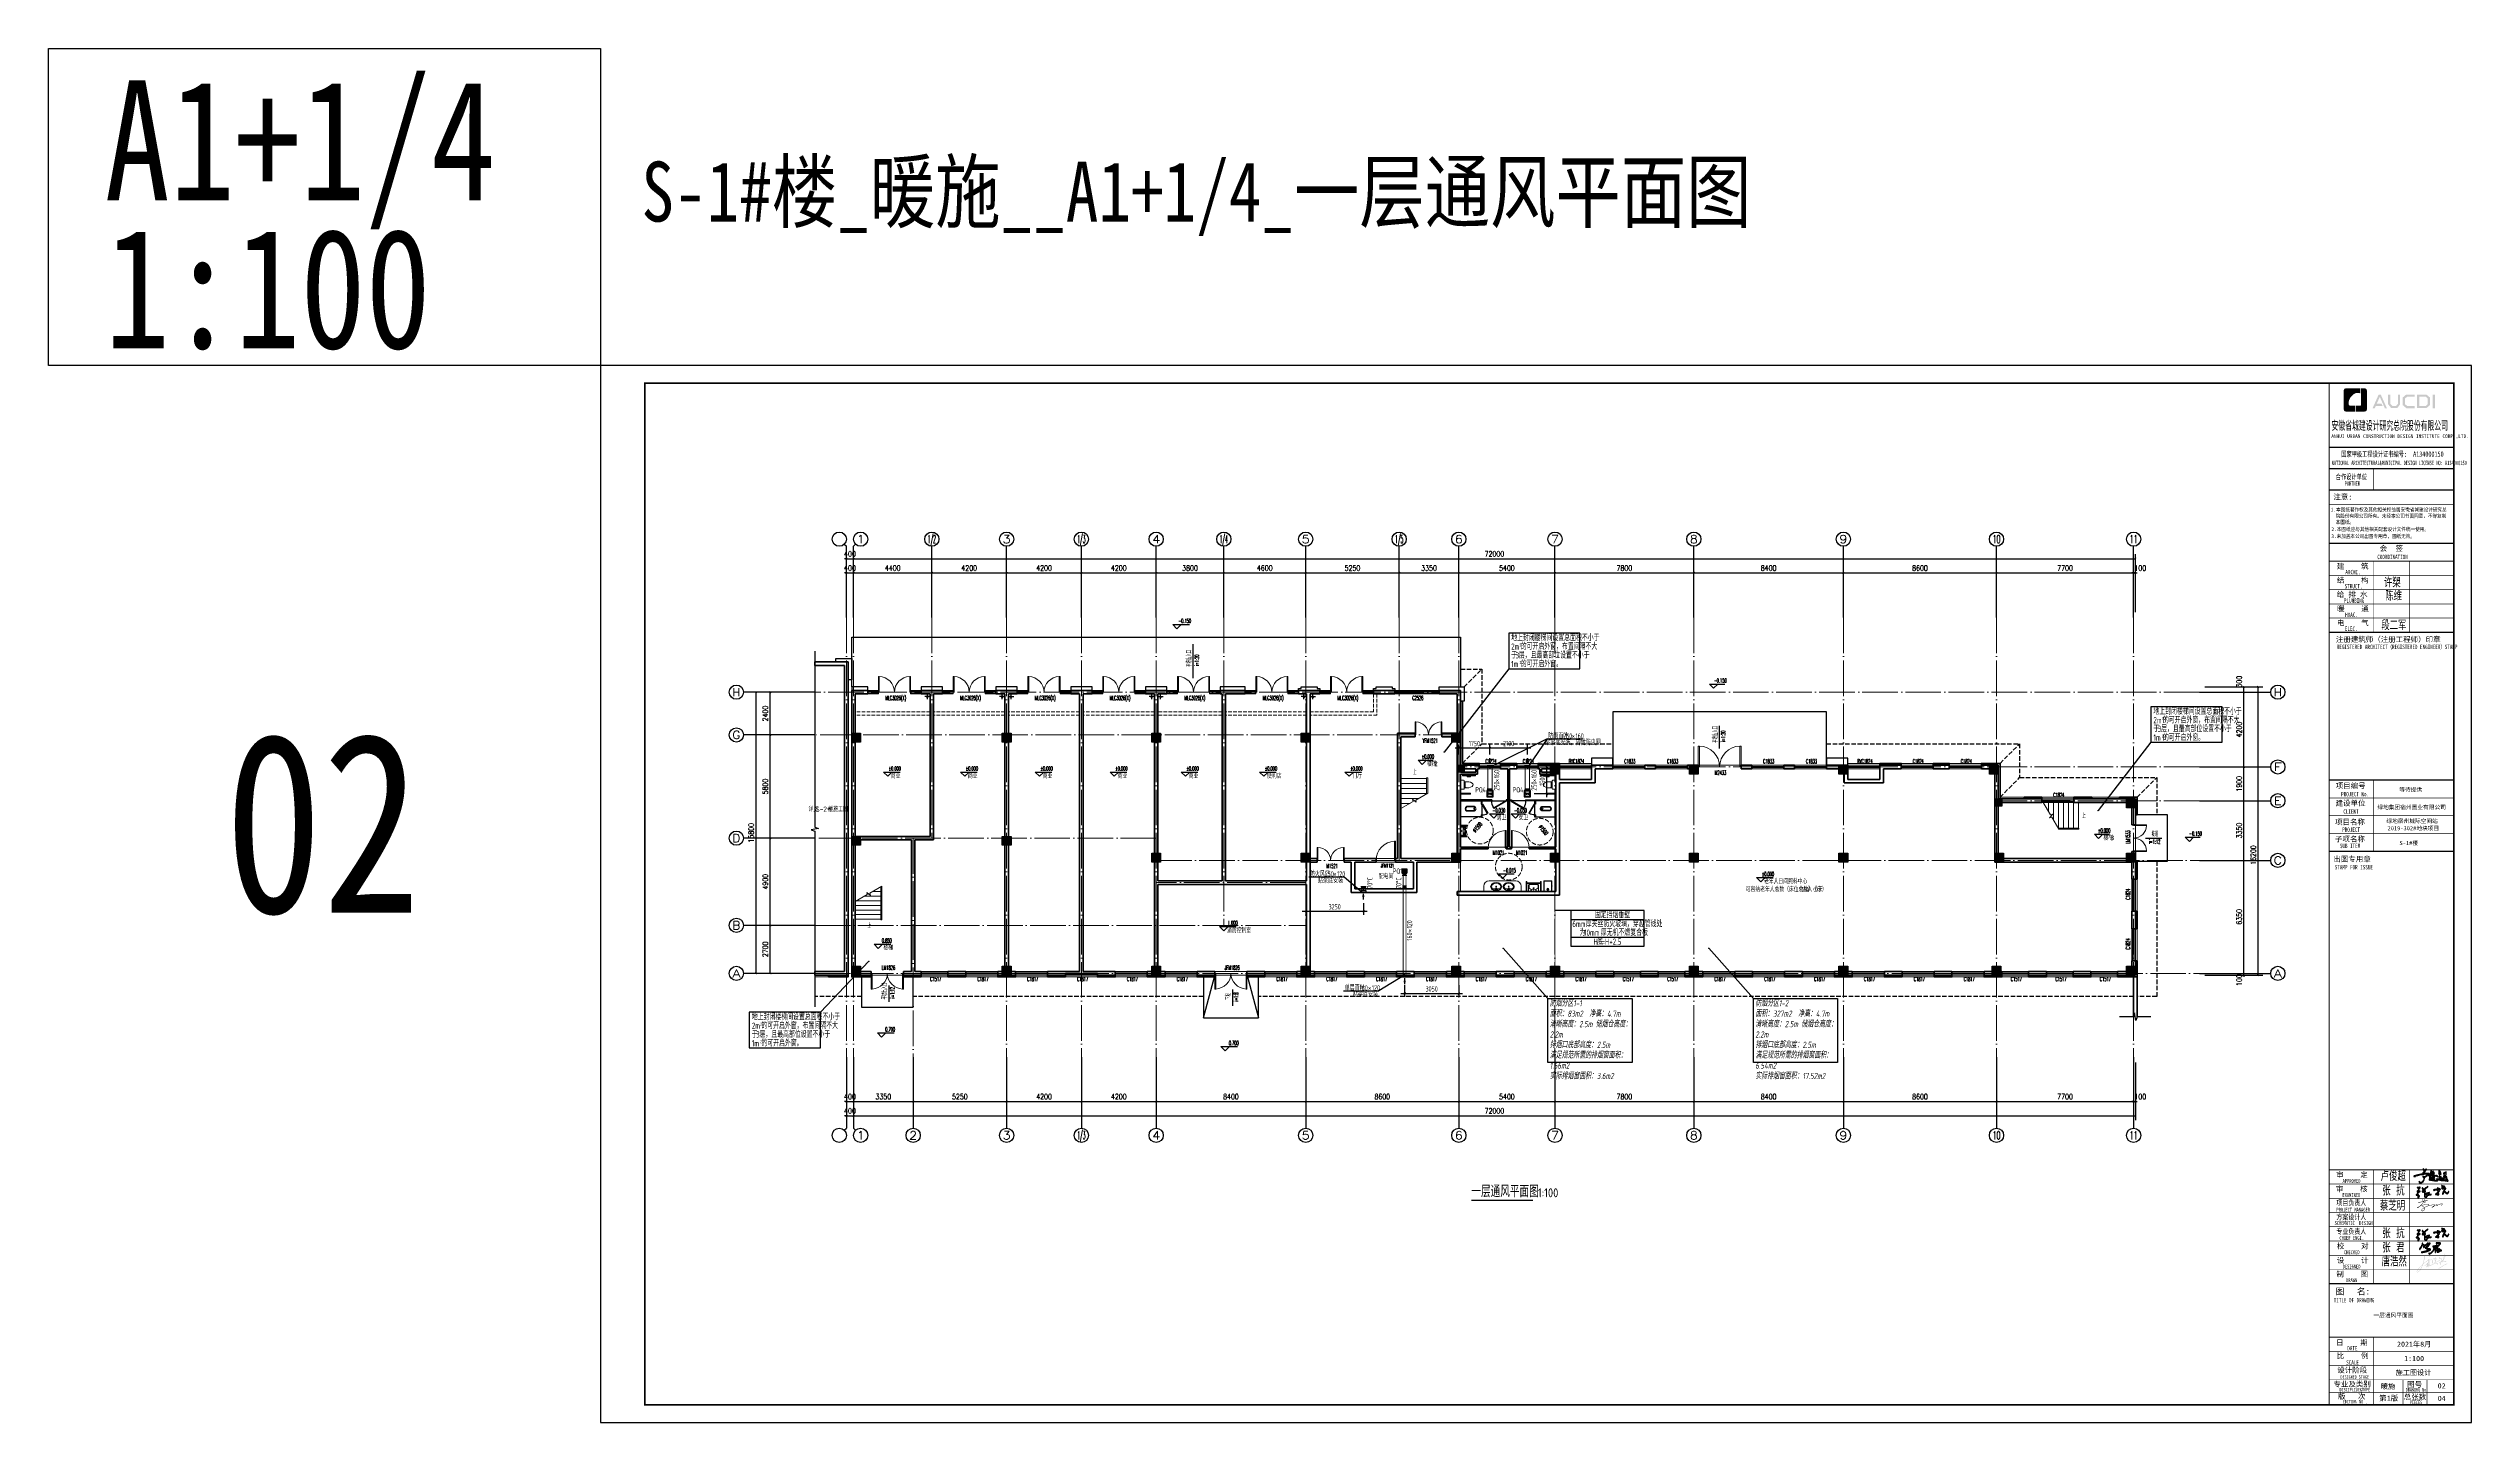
# Model space of a CAD drawing. Extents: x 1247970 to 1725648, y 860327 to 1277876.
# Drawn here: x 1247970 to 1384070, y 1112319 to 1189527 of the extents above; entities that cross this region are included whole.
import ezdxf
from ezdxf.enums import TextEntityAlignment as Align

# ---------------------------------------------------------------- set-up
doc = ezdxf.new("R2010")
doc.units = 0
doc.header["$LTSCALE"] = 1000
doc.header["$MEASUREMENT"] = 0
for name, pattern in [('__DASH', [0.35, 0.25, -0.1]), ('DASH', [0.35, 0.25, -0.1]), ('DOTE', [2.42, 2, -0.2, 0.02, -0.2])]:
    doc.linetypes.add(name, pattern=pattern)
doc.layers.get('0').update_dxf_attribs({"color": 254})
for name, color, linetype in [('A-DI-S(箭头)', 251, 'Continuous'), ('A-DIMS(尺寸)', 251, 'Continuous'), ('A-EQPM-MECH', 251, 'Continuous'), ('AXIS', 254, 'Continuous'), ('AXIS_TEXT', 7, 'Continuous'), ('C-AXIS(轴号)', 254, 'Continuous'), ('C-AXIS-T(字)', 254, 'Continuous'), ('DIM_ELEV', 254, 'Continuous'), ('DIM_SYMB', 254, 'Continuous'), ('H-DYCB', 2, 'DASH'), ('H-FBZ-DW', 3, 'Continuous'), ('H-K-BZ', 3, 'Continuous'), ('H-P-BZ', 3, 'Continuous'), ('H-P-FG', 11, 'Continuous'), ('H-P-FK', 140, 'Continuous'), ('H-P-FL', 6, 'Continuous'), ('H-P-FM', 6, 'Continuous'), ('H-排烟窗', 3, 'Continuous'), ('PUB_TEXT', 254, 'Continuous'), ('PUB_TITLE', 254, 'Continuous'), ('S-COLU-HATCH', 251, 'Continuous'), ('S-COLU-LINE1', 254, 'Continuous'), ('text', 254, 'Continuous'), ('卫生间', 251, 'Continuous'), ('图框', 140, 'Continuous'), ('图签文字', 251, 'Continuous'), ('导图字', 251, 'Continuous'), ('平面线脚', 251, 'Continuous'), ('机电标识类', 251, 'Continuous'), ('洁具', 251, 'Continuous'), ('电子签名-唐浩然', 7, 'Continuous')]:
    doc.layers.add(name, color=color, linetype=linetype)
for name, color, linetype, lineweight in [('DOTE', 14, 'DOTE', 9), ('H-P-DX', 6, 'Continuous', 25), ('H-P-SB', 6, 'Continuous', 25), ('H-RF-TG', 6, 'Continuous', 25), ('LVTRY', 251, 'Continuous', 13), ('STAIR', 254, 'Continuous', 18), ('WALL', 254, 'Continuous', 40), ('WINDOW', 254, 'Continuous', 15), ('WINDOW_TEXT', 251, 'Continuous', 25), ('图签', 147, 'Continuous', 18), ('平面-看线', 251, 'Continuous', 15), ('空调', 251, 'Continuous', 13)]:
    doc.layers.add(name, color=color, linetype=linetype, lineweight=lineweight)
doc.styles.add('_HZTXT', font='tssdeng.shx', dxfattribs={"width": 0.7, "bigfont": 'hztxt.shx'})
doc.styles.add('_HZTXT_T3', font='tssdeng.shx', dxfattribs={"width": 0.7, "bigfont": 'hztxt.shx'})
doc.styles.add('_TCH_AXIS', font='COMPLEX', dxfattribs={"bigfont": 'GBCBIG'})
doc.styles.add('_TCH_DIM', font='SIMPLEX.shx', dxfattribs={"width": 0.7, "bigfont": 'GBCBIG.shx'})
doc.styles.add('_TCH_DIM_T3', font='SIMPLEX.shx', dxfattribs={"width": 0.705882, "bigfont": 'GBCBIG.shx'})
doc.styles.add('_TCH_WINDOW', font='SIMPLEX.shx', dxfattribs={"width": 0.7, "height": 3.5, "bigfont": 'GBCBIG.shx'})
doc.styles.add('COMPLEX', font='COMPLEX')
doc.styles.add('DIM_FONT', font='SIMPLEX.shx', dxfattribs={"width": 0.56})
doc.styles.add('HT', font='simhei.ttf')
doc.styles.add('HZTXT', font='tssdeng.shx', dxfattribs={"width": 0.7, "bigfont": 'hztxt.shx'})
doc.styles.get("Standard").update_dxf_attribs({"font": 'gbenor.shx', "bigfont": 'gbcbig.shx'})
doc.styles.add('宋体', font='', dxfattribs={"height": 50})
doc.styles.add('建筑图签-1', font='simhei.ttf', dxfattribs={"width": 0.7})
doc.styles.add('建筑图签-2', font='TXT.shx', dxfattribs={"width": 0.5, "bigfont": 'HZTXT.shx'})
doc.styles.add('黑体', font='simhei.ttf')
doc.styles.get('宋体').set_extended_font_data('SimSun')
doc.dimstyles.new('_TCH_ARCH&&100', dxfattribs={"dimtxt": 297.5, "dimasz": 100, "dimexe": 250, "dimexo": 300, "dimgap": 126.25, "dimtad": 1, "dimdec": 0, "dimzin": 0, "dimdsep": 46, "dimtxsty": '_TCH_DIM_T3', "dimblk": 'ARCHTICK', "dimcen": 0.09, "dimclrt": 256, "dimazin": 2, "dimtfac": 1, "dimtdec": 0, "dimtix": 1, "dimtmove": 2, "dimatfit": 3, "dimfxl": 0, "dimtolj": 1, "dimtzin": 0, "dimarcsym": 0})
doc.dimstyles.new('S100&&100', dxfattribs={"dimtxt": 300, "dimasz": 100, "dimexe": 200, "dimexo": 200, "dimgap": 100, "dimtad": 1, "dimdec": 0, "dimdsep": 46, "dimtxsty": '_HZTXT_T3', "dimblk": 'OBLIQUE', "dimcen": 2.5, "dimdle": 200, "dimclrt": 7, "dimadec": 0, "dimazin": 0, "dimtfac": 1, "dimtdec": 0, "dimtix": 1, "dimtmove": 2, "dimatfit": 3, "dimfxl": 0, "dimtolj": 1, "dimtzin": 0, "dimarcsym": 0})

# ---------------------------------------------------------------- blocks, each defined once
blk = doc.blocks.new('A$C752800CC')
at = {"layer": 'LVTRY'}
for p, q in [((380, 0), (820, 0)), ((1082, 0), (1082, -549)), ((1122, 0), (1122, -549)), ((0, -100), (95, -100)), ((0, -140), (55, -140)), ((0, -377), (55, -377)), ((0, -562), (55, -562)), ((0, -800), (55, -800)), ((0, -840), (95, -840)), ((55, -140), (55, -800)), ((95, -100), (95, -840)), ((95, -377), (150, -377)), ((95, -562), (150, -562)), ((150, -377), (150, -562)), ((350, -170), (350, -30)), ((820, -200), (380, -200)), ((430, -200), (430, -430)), ((740, -260), (460, -260)), ((770, -200), (770, -430)), ((850, -30), (850, -170)), ((1072, -409), (1082, -409)), ((1072, -409), (1072, -449)), ((1072, -449), (1082, -449)), ((1082, -549), (1122, -549)), ((1122, -409), (1132, -409)), ((1122, -449), (1132, -449)), ((1132, -409), (1132, -449))]:
    blk.add_line(p, q, dxfattribs=at)
for centre, radius, start, end in [((380, -30), 30, 90, 180), ((820, -30), 30, 0, 90), ((380, -170), 30, 180, 270), ((827, -412), 398, 157.45048, 216.63815), ((600, -589), 110, 213.45086, 326.54914), ((373, -412), 398, 323.36186, 22.54953), ((820, -170), 30, 270, 0)]:
    blk.add_arc(centre, radius, start, end, dxfattribs=at)
at = {"layer": 'LVTRY', "style": 'DIM_FONT', "text_generation_flag": 4, "width": 0.8, "flags": 9}
for tag in ['YSIZE', 'XSIZE']:
    blk.add_attdef(tag, (600, 0), '', height=0.5, rotation=180, dxfattribs=at)
blk = doc.blocks.new('BFBFGBVDVD')
at = {"layer": '洁具'}
for p, q in [((1180497, 1092194), (1180597, 1092194)), ((1183147, 1092144), (1180497, 1092144)), ((1180582, 1092118), (1180597, 1092144)), ((1180582, 1092118), (1181275, 1091718)), ((1180597, 1092194), (1180597, 1092144)), ((1180597, 1092144), (1181290, 1091744)), ((1181275, 1091718), (1181290, 1091744)), ((1181397, 1092194), (1181397, 1092144)), ((1181397, 1092194), (1183147, 1092194))]:
    blk.add_line(p, q, dxfattribs=at)
blk.add_arc((1180597, 1092144), 800, 330, 0, dxfattribs=at)
at = {"ltscale": 0.5, "rotation": 270}
blk.add_blockref('A$C752800CC', (1183147, 1093644), dxfattribs=at)
blk = doc.blocks.new('cssd')
at = {"layer": '洁具'}
for p, q in [((8184438, -430268), (8184958, -429968)), ((8184453, -430294), (8184973, -429994)), ((8184958, -429968), (8184973, -429994)), ((8184253, -431494), (8184253, -430294)), ((8184253, -430294), (8185153, -430294)), ((8184253, -430344), (8184453, -430344)), ((8184438, -430268), (8184453, -430294)), ((8184453, -430344), (8184453, -430294)), ((8184578, -430710), (8184578, -431162)), ((8184808, -430715), (8184598, -430715)), ((8184598, -430715), (8184598, -431156)), ((8184808, -431156), (8184808, -430715)), ((8184828, -431162), (8184828, -430710)), ((8185053, -430344), (8185053, -430294)), ((8185053, -430344), (8185153, -430344)), ((8185153, -430294), (8185153, -431494)), ((8184253, -431494), (8185153, -431494))]:
    blk.add_line(p, q, dxfattribs=at)
for centre, radius, start, end in [((8184453, -430294), 600, 0, 30), ((8184703, -430762), 135, 22.35514, 157.64486), ((8184703, -431094), 142, 208.51046, 331.48954), ((8184703, -431094), 122, 210.80777, 329.19223), ((8184703, -430715), 40, 180, 0)]:
    blk.add_arc(centre, radius, start, end, dxfattribs=at)
blk = doc.blocks.new('FGFGFNBFNB')
at = {"layer": '洁具'}
for p, q in [((1179497, 1092194), (1177797, 1092194)), ((1177797, 1092144), (1180397, 1092144)), ((1179497, 1092194), (1179497, 1092144)), ((1180297, 1092144), (1179604, 1091744)), ((1179619, 1091718), (1179604, 1091744)), ((1180312, 1092118), (1179619, 1091718)), ((1180297, 1092194), (1180297, 1092144)), ((1180397, 1092194), (1180297, 1092194)), ((1180312, 1092118), (1180297, 1092144))]:
    blk.add_line(p, q, dxfattribs=at)
blk.add_arc((1180297, 1092144), 800, 180, 210, dxfattribs=at)
at = {"ltscale": 0.5, "xscale": -1, "rotation": 90}
blk.add_blockref('A$C752800CC', (1177797, 1093644), dxfattribs=at)
blk = doc.blocks.new('小便斗_01')
for p, q in [((175, 225), (0, 225)), ((0, 225), (0, -225)), ((137.5, -150), (137.5, 150)), ((150, 175), (175, 175)), ((287.5, 37.5), (150, 137.5)), ((0, -225), (175, -225)), ((150, -137.5), (287.5, -37.5)), ((175, -175), (150, -175))]:
    blk.add_line(p, q)
blk.add_circle((50, 0), 25)
for centre, radius, start, end in [((156.25, 156.25), 19.76, 108.434949, 251.565051), ((175, 200), 25, 270, 90), ((237.5, 0), 62.5, 323.130102, 36.869898), ((156.25, -156.25), 19.76, 108.434949, 251.565051), ((175, -200), 25, 270, 90)]:
    blk.add_arc(centre, radius, start, end)
blk = doc.blocks.new('A$C58953B22')
at = {"layer": 'LVTRY'}
for p, q in [((-332, 320, 0), (0, 320)), ((-332, 280, 0), (-269, 280, 0)), ((-269, -305, 0), (-269, 305, 0)), ((-234, 305, 0), (-234, -305, 0)), ((-234, 280, 0), (0, 280)), ((-332, -280, 0), (-269, -280, 0)), ((-332, -320, 0), (0, -320)), ((-234, -280, 0), (0, -280))]:
    blk.add_line(p, q, dxfattribs=at)
for centre, radius, start, end in [((-332, 300, 0), 20, 89.99937, 269.99937), ((-252, 302, 0), 17.7, 8.79741, 171.20259), ((-332, -300, 0), 20, 89.99937, 269.99937), ((-252, -302, 0), 17.7, 188.79741, 351.20259)]:
    blk.add_arc(centre, radius, start, end, dxfattribs=at)
at = {"layer": 'LVTRY', "xscale": -1}
blk.add_blockref('小便斗_01', (0, 0), dxfattribs=at)
blk = doc.blocks.new('_LV1')
for p, q in [((-280, 0), (280, 0)), ((-280, 0), (-280, -361)), ((280, 0), (280, -361)), ((-280, -29), (280, -29)), ((-251, -356), (-251, -214)), ((0, -29), (-90, -29)), ((-90, -29), (90, -29)), ((251, -356), (251, -215))]:
    blk.add_line(p, q)
for centre, radius in [((-139, -69), 15), ((1, -182), 24.9), ((0, -57), 8), ((139, -69), 15)]:
    blk.add_circle(centre, radius)
for centre, radius, start, end in [((-224, -361), 56, 180, 263.48098), ((-223, -214), 28, 133.15434, 180), ((-223, -356), 28, 180, 263.49841), ((0, -452), 354, 46.75809, 133.15434), ((0, 1600), 2029, 263.48098, 276.51902), ((0, 1600), 1997, 263.49841, 276.51223), ((223, -356), 28, 276.51223, 0), ((224, -361), 56, 276.51902, 0), ((223, -215), 28, 0, 46.75809)]:
    blk.add_arc(centre, radius, start, end)
blk = doc.blocks.new('A$C549C535F')
at = {"layer": 'LVTRY'}
for p, q in [((0, 0), (-550, 0)), ((0, -40), (-550, -40)), ((0, -800), (-550, -800)), ((0, -840), (-550, -840)), ((-485, -800), (-485, -40)), ((-455, -800), (-455, -40))]:
    blk.add_line(p, q, dxfattribs=at)
for centre in [(-550, -20), (-550, -820)]:
    blk.add_arc(centre, 20, 89.99937, 269.99937, dxfattribs=at)
at = {"layer": 'LVTRY', "extrusion": (0, 0, -1), "zscale": -1, "rotation": 90}
blk.add_blockref('_LV1', (0, -420), dxfattribs=at)
blk = doc.blocks.new('GSDFD')
at = {"layer": '机电标识类', "color": 250, "linetype": 'DASH', "ltscale": 400}
for p, q in [((14683726, 6458089), (14684026, 6458089)), ((14683876, 6457939), (14683876, 6458239))]:
    blk.add_line(p, q, dxfattribs=at)
at = {"layer": '空调', "color": 1, "linetype": 'DASH'}
blk.add_circle((14683876, 6458089), 50, dxfattribs=at)
blk = doc.blocks.new('院标1')
h = blk.add_hatch(color=150)
h.dxf.hatch_style = 1
h.set_gradient(color1=(33, 113, 253), color2=(33, 113, 253), tint=1, name='INVCURVED')
edge = h.paths.add_edge_path()
edge.add_spline(control_points=[(116373, 648379), (116379, 648379), (116382, 648379), (116391, 648379), (116391, 648379), (116391, 648379), (116616, 648379), (116616, 648379), (116616, 648379), (116616, 648379), (116616, 648054), (116616, 648054), (116616, 648054), (116616, 648054), (116108, 648054), (116108, 648054), (116108, 648054), (116028, 648054), (115963, 648111), (115963, 648199), (115963, 648199), (115963, 648199), (115963, 649215), (115963, 649215), (115963, 649215), (115963, 649295), (116018, 649360), (116108, 649360), (116108, 649360), (116108, 649360), (116897, 649360), (116897, 649360), (116897, 649360), (116897, 649360), (116897, 649080), (116897, 649080), (116897, 649080), (116897, 649080), (116566, 649140), (116356, 648859), (116356, 648859), (116245, 648719), (116240, 648545), (116247, 648466), (116247, 648466), (116254, 648386), (116247, 648466), (116247, 648466), (116247, 648466), (116247, 648466), (116258, 648374), (116373, 648379)], knot_values=[0, 0, 0, 0, 0.0714286, 0.0714286, 0.0714286, 0.1071429, 0.1428571, 0.1428571, 0.1428571, 0.1785714, 0.2142857, 0.2142857, 0.2142857, 0.25, 0.2857143, 0.2857143, 0.2857143, 0.3214286, 0.3571429, 0.3571429, 0.3571429, 0.3928571, 0.4285714, 0.4285714, 0.4285714, 0.4642857, 0.5, 0.5, 0.5, 0.5357143, 0.5714286, 0.5714286, 0.5714286, 0.6071429, 0.6428571, 0.6428571, 0.6428571, 0.6785714, 0.7142857, 0.7142857, 0.7142857, 0.75, 0.7857143, 0.7857143, 0.7857143, 0.8214286, 0.8571429, 0.8571429, 0.8571429, 0.9285714, 1, 1, 1, 1], degree=3, periodic=0)
h = blk.add_hatch(color=150)
h.dxf.hatch_style = 1
h.set_gradient(color1=(33, 113, 253), color2=(33, 113, 253), tint=1, name='INVCURVED')
edge = h.paths.add_edge_path()
edge.add_spline(control_points=[(117268, 649215), (117268, 649215), (117268, 648199), (117268, 648199), (117268, 648199), (117268, 648114), (117212, 648054), (117123, 648054), (117123, 648054), (117123, 648054), (116663, 648054), (116663, 648054), (116663, 648054), (116663, 648054), (116663, 648379), (116663, 648379), (116663, 648379), (116663, 648379), (116865, 648379), (116865, 648379), (116865, 648379), (116907, 648379), (116941, 648413), (116941, 648455), (116941, 648455), (116941, 648455), (116941, 649360), (116941, 649360), (116941, 649360), (116941, 649360), (117123, 649360), (117123, 649360), (117123, 649360), (117204, 649360), (117268, 649306), (117268, 649215)], knot_values=[0, 0, 0, 0, 0.1, 0.1, 0.1, 0.15, 0.2, 0.2, 0.2, 0.25, 0.3, 0.3, 0.3, 0.35, 0.4, 0.4, 0.4, 0.45, 0.5, 0.5, 0.5, 0.55, 0.6, 0.6, 0.6, 0.65, 0.7, 0.7, 0.7, 0.75, 0.8, 0.8, 0.8, 0.9, 1, 1, 1, 1], degree=3, periodic=0)
blk = doc.blocks.new('ljc')
at = {"linetype": 'Continuous'}
h = blk.add_hatch(color=0, dxfattribs=at)
h.paths.add_polyline_path([(2023, 1568), (2019, 1564), (2020, 1562), (2024, 1562), (2022, 1552), (1955, 1538), (1933, 1530), (1930, 1527), (1929, 1525), (1931, 1523), (1944, 1524), (1946, 1526), (1942, 1528), (1960, 1535), (1967, 1535), (1975, 1538), (1985, 1539), (1998, 1543), (2010, 1544), (2018, 1547), (2025, 1546), (2035, 1549), (2061, 1550), (2052, 1537), (2042, 1528), (2028, 1521), (2023, 1521), (2018, 1526), (2015, 1527), (2013, 1525), (2013, 1521), (2019, 1516), (2022, 1508), (2022, 1494), (2012, 1477), (2000, 1469), (1988, 1467), (1982, 1473), (1980, 1480), (1978, 1482), (1978, 1475), (1981, 1468), (1988, 1463), (1994, 1463), (2005, 1467), (2018, 1478), (2027, 1493), (2028, 1504), (2025, 1517), (2033, 1518), (2054, 1533), (2067, 1549), (2067, 1552), (2064, 1555), (2029, 1553), (2036, 1575), (2049, 1591), (2047, 1593), (2043, 1592), (2028, 1573), (2025, 1589), (2021, 1597), (2018, 1599), (2017, 1597), (2020, 1590)])
h.paths.add_polyline_path([(2081, 1522), (2081, 1528), (2075, 1541), (2093, 1562), (2097, 1572), (2094, 1577), (2087, 1576), (2089, 1572), (2092, 1572), (2091, 1567), (2080, 1551), (2066, 1537), (2065, 1535), (2067, 1533), (2073, 1535), (2077, 1523), (2077, 1513), (2072, 1496), (2072, 1492), (2074, 1490), (2078, 1494), (2083, 1510), (2099, 1510), (2119, 1507), (2119, 1500), (2116, 1496), (2108, 1493), (2087, 1496), (2084, 1492), (2087, 1489), (2103, 1488), (2122, 1483), (2140, 1484), (2148, 1482), (2152, 1486), (2152, 1491), (2148, 1488), (2125, 1488), (2114, 1490), (2124, 1499), (2126, 1509), (2121, 1512), (2119, 1511), (2108, 1514), (2124, 1523), (2132, 1532), (2130, 1535), (2121, 1536), (2115, 1533), (2109, 1533), (2123, 1555), (2121, 1559), (2114, 1557), (2116, 1564), (2115, 1569), (2111, 1573), (2105, 1572), (2093, 1554)])
h.paths.add_polyline_path([(2089, 1535), (2097, 1535), (2112, 1551), (2116, 1552), (2111, 1543), (2099, 1528), (2101, 1526), (2114, 1528), (2121, 1531), (2124, 1530), (2118, 1524), (2101, 1515), (2084, 1514), (2084, 1518)], flags=16)
h.paths.add_polyline_path([(2093, 1537), (2095, 1540), (2103, 1546), (2096, 1537)], flags=16)
h.paths.add_polyline_path([(2093, 1544), (2094, 1549), (2106, 1568), (2109, 1569), (2111, 1567), (2108, 1554), (2104, 1550)], flags=16)
h.paths.add_polyline_path([(2141, 1534), (2138, 1533), (2137, 1531), (2142, 1527), (2155, 1522), (2158, 1523), (2153, 1528)])
h.paths.add_polyline_path([(2175, 1522), (2173, 1524), (2172, 1546), (2183, 1545), (2185, 1547), (2183, 1557), (2178, 1566), (2177, 1561), (2180, 1556), (2181, 1550), (2175, 1550), (2170, 1554), (2169, 1574), (2171, 1574), (2175, 1569), (2176, 1571), (2170, 1579), (2167, 1579), (2165, 1577), (2164, 1562), (2166, 1553), (2163, 1553), (2162, 1551), (2167, 1547), (2169, 1537), (2169, 1524), (2166, 1521), (2165, 1517), (2168, 1513), (2170, 1513), (2173, 1517), (2180, 1517), (2178, 1502), (2175, 1500), (2167, 1499), (2175, 1496), (2180, 1497), (2183, 1500), (2184, 1511), (2187, 1521), (2185, 1523)])
h.paths.add_polyline_path([(2233, 1542), (2233, 1564), (2231, 1567), (2215, 1558), (2210, 1557), (2206, 1552), (2211, 1548), (2211, 1551), (2229, 1560), (2228, 1542), (2227, 1537), (2224, 1533), (2220, 1534), (2213, 1542), (2211, 1543), (2209, 1541), (2209, 1508), (2189, 1508), (2187, 1506), (2191, 1503), (2213, 1503), (2217, 1511), (2222, 1516), (2232, 1518), (2234, 1513), (2234, 1505), (2227, 1505), (2232, 1502), (2232, 1500), (2228, 1497), (2229, 1493), (2239, 1495), (2243, 1489), (2243, 1486), (2212, 1492), (2189, 1492), (2179, 1494), (2176, 1496), (2167, 1496), (2164, 1498), (2154, 1499), (2147, 1503), (2144, 1503), (2143, 1501), (2144, 1498), (2153, 1494), (2174, 1491), (2186, 1487), (2211, 1487), (2222, 1484), (2230, 1484), (2243, 1480), (2249, 1480), (2251, 1482), (2244, 1496), (2246, 1499), (2238, 1503), (2239, 1513), (2237, 1520), (2233, 1523), (2224, 1522), (2214, 1516), (2212, 1522), (2213, 1536), (2220, 1530), (2228, 1530), (2230, 1532)])
at = {"color": 0, "linetype": 'Continuous', "elevation": 16426272}
for points in [[(1930, 1527), (1929, 1525), (1931, 1523), (1944, 1524), (1946, 1526), (1942, 1528), (1960, 1535), (1967, 1535), (1975, 1538), (1985, 1539), (1998, 1543), (2010, 1544), (2018, 1547), (2025, 1546), (2035, 1549), (2061, 1550), (2052, 1537), (2042, 1528), (2028, 1521), (2023, 1521), (2018, 1526), (2015, 1527), (2013, 1525), (2013, 1521), (2019, 1516), (2022, 1508), (2022, 1494), (2012, 1477), (2000, 1469), (1988, 1467), (1982, 1473), (1980, 1480), (1978, 1482), (1978, 1475), (1981, 1468), (1988, 1463), (1994, 1463), (2005, 1467), (2018, 1478), (2027, 1493), (2028, 1504), (2025, 1517), (2033, 1518), (2054, 1533), (2067, 1549), (2067, 1552), (2064, 1555), (2029, 1553), (2036, 1575), (2049, 1591), (2047, 1593), (2043, 1592), (2028, 1573), (2025, 1589), (2021, 1597), (2018, 1599), (2017, 1597), (2020, 1590), (2023, 1568), (2019, 1564), (2020, 1562), (2024, 1562), (2022, 1552), (1955, 1538), (1933, 1530), (1930, 1527)], [(2016, 1561), (2015, 1560), (2017, 1560), (2016, 1561)], [(2017, 1562), (2016, 1561), (2019, 1561), (2017, 1562)], [(2066, 1537), (2065, 1535), (2067, 1533), (2073, 1535), (2077, 1523), (2077, 1513), (2072, 1496), (2072, 1492), (2074, 1490), (2078, 1494), (2083, 1510), (2099, 1510), (2119, 1507), (2119, 1500), (2116, 1496), (2108, 1493), (2087, 1496), (2084, 1492), (2087, 1489), (2103, 1488), (2122, 1483), (2140, 1484), (2148, 1482), (2152, 1486), (2152, 1491), (2148, 1488), (2125, 1488), (2114, 1490), (2124, 1499), (2126, 1509), (2121, 1512), (2119, 1511), (2108, 1514), (2124, 1523), (2132, 1532), (2130, 1535), (2121, 1536), (2115, 1533), (2109, 1533), (2123, 1555), (2121, 1559), (2114, 1557), (2116, 1564), (2115, 1569), (2111, 1573), (2105, 1572), (2093, 1554), (2081, 1522), (2081, 1528), (2075, 1541), (2093, 1562), (2097, 1572), (2094, 1577), (2087, 1576), (2089, 1572), (2092, 1572), (2091, 1567), (2080, 1551), (2066, 1537)], [(2084, 1514), (2084, 1518), (2089, 1535), (2097, 1535), (2112, 1551), (2116, 1552), (2111, 1543), (2099, 1528), (2101, 1526), (2114, 1528), (2121, 1531), (2124, 1530), (2118, 1524), (2101, 1515), (2084, 1514)], [(2093, 1544), (2094, 1549), (2106, 1568), (2109, 1569), (2111, 1567), (2108, 1554), (2104, 1550), (2093, 1544)], [(2093, 1537), (2095, 1540), (2103, 1546), (2096, 1537), (2093, 1537)], [(2138, 1533), (2137, 1531), (2142, 1527), (2155, 1522), (2158, 1523), (2153, 1528), (2141, 1534), (2138, 1533)], [(2144, 1503), (2143, 1501), (2144, 1498), (2153, 1494), (2174, 1491), (2186, 1487), (2211, 1487), (2222, 1484), (2230, 1484), (2243, 1480), (2249, 1480), (2251, 1482), (2244, 1496), (2246, 1499), (2238, 1503), (2239, 1513), (2237, 1520), (2233, 1523), (2224, 1522), (2214, 1516), (2212, 1522), (2213, 1536), (2220, 1530), (2228, 1530), (2230, 1532), (2233, 1542), (2233, 1564), (2231, 1567), (2215, 1558), (2210, 1557), (2206, 1552), (2211, 1548), (2211, 1551), (2229, 1560), (2228, 1542), (2227, 1537), (2224, 1533), (2220, 1534), (2213, 1542), (2211, 1543), (2209, 1541), (2209, 1508), (2189, 1508), (2187, 1506), (2191, 1503), (2213, 1503), (2217, 1511), (2222, 1516), (2232, 1518), (2234, 1513), (2234, 1505), (2227, 1505), (2232, 1502), (2232, 1500), (2228, 1497), (2229, 1493), (2239, 1495), (2243, 1489), (2243, 1486), (2212, 1492), (2189, 1492), (2179, 1494), (2176, 1496), (2167, 1496), (2164, 1498), (2154, 1499), (2147, 1503), (2144, 1503)], [(2163, 1553), (2162, 1551), (2167, 1547), (2169, 1537), (2169, 1524), (2166, 1521), (2165, 1517), (2168, 1513), (2170, 1513), (2173, 1517), (2180, 1517), (2178, 1502), (2175, 1500), (2167, 1499), (2175, 1496), (2180, 1497), (2183, 1500), (2184, 1511), (2187, 1521), (2185, 1523), (2175, 1522), (2173, 1524), (2172, 1546), (2183, 1545), (2185, 1547), (2183, 1557), (2178, 1566), (2177, 1561), (2180, 1556), (2181, 1550), (2175, 1550), (2170, 1554), (2169, 1574), (2171, 1574), (2175, 1569), (2176, 1571), (2170, 1579), (2167, 1579), (2165, 1577), (2164, 1562), (2166, 1553), (2163, 1553)], [(2177, 1569), (2176, 1570), (2175, 1567), (2177, 1565), (2177, 1569)]]:
    blk.add_lwpolyline(points, dxfattribs=at)
blk = doc.blocks.new('A$C6F8E5CEB')
h = blk.add_hatch(color=256)
h.dxf.hatch_style = 1
h.paths.add_polyline_path([(0.32, -1.31), (0.33, -1.31), (0.35, -1.3), (0.36, -1.29), (0.37, -1.28), (0.38, -1.28), (0.38, -1.28), (0.38, -1.27), (0.39, -1.25), (0.39, -1.24), (0.4, -1.22), (0.41, -1.22), (0.41, -1.22), (0.41, -1.21), (0.42, -1.19), (0.43, -1.17), (0.44, -1.15), (0.44, -1.13), (0.45, -1.13), (0.45, -1.11), (0.45, -1.1), (0.46, -1.1), (0.46, -1.09), (0.46, -1.08), (0.46, -1.08), (0.46, -1.07), (0.45, -1.07), (0.45, -1.07), (0.45, -1.07), (0.44, -1.09), (0.43, -1.1), (0.42, -1.12), (0.42, -1.13), (0.42, -1.14), (0.41, -1.15), (0.4, -1.17), (0.39, -1.18), (0.37, -1.2), (0.37, -1.2), (0.37, -1.2), (0.37, -1.2), (0.36, -1.19), (0.37, -1.19), (0.37, -1.18), (0.37, -1.16), (0.37, -1.14), (0.37, -1.11), (0.37, -1.11), (0.37, -1.11), (0.38, -1.11), (0.38, -1.09), (0.38, -1.08), (0.38, -1.05), (0.38, -1.04), (0.39, -1.03), (0.38, -1.02), (0.38, -1.02), (0.37, -1.01), (0.37, -1.01), (0.37, -1), (0.37, -0.99), (0.36, -0.99), (0.35, -0.98), (0.34, -0.98), (0.33, -0.97), (0.3, -0.97), (0.29, -0.97), (0.27, -0.97), (0.26, -0.97), (0.25, -0.98), (0.24, -0.98), (0.23, -0.98), (0.23, -0.98), (0.22, -0.98), (0.22, -0.96), (0.23, -0.95), (0.24, -0.93), (0.28, -0.89), (0.29, -0.87), (0.32, -0.83), (0.35, -0.81), (0.36, -0.8), (0.38, -0.78), (0.42, -0.74), (0.45, -0.72), (0.5, -0.69), (0.51, -0.68), (0.52, -0.67), (0.53, -0.66), (0.53, -0.65), (0.53, -0.65), (0.53, -0.64), (0.51, -0.64), (0.5, -0.64), (0.49, -0.64), (0.45, -0.64), (0.43, -0.65), (0.39, -0.66), (0.37, -0.66), (0.36, -0.66), (0.34, -0.67), (0.33, -0.67), (0.32, -0.67), (0.31, -0.67), (0.31, -0.67), (0.3, -0.67), (0.3, -0.67), (0.3, -0.66), (0.3, -0.66), (0.3, -0.65), (0.31, -0.65), (0.31, -0.65), (0.32, -0.64), (0.31, -0.64), (0.32, -0.63), (0.32, -0.62), (0.33, -0.62), (0.33, -0.61), (0.34, -0.61), (0.33, -0.6), (0.34, -0.6), (0.34, -0.59), (0.35, -0.58), (0.35, -0.57), (0.37, -0.56), (0.37, -0.55), (0.37, -0.55), (0.37, -0.55), (0.37, -0.55), (0.37, -0.55), (0.38, -0.55), (0.4, -0.51), (0.41, -0.49), (0.44, -0.45), (0.44, -0.44), (0.45, -0.43), (0.46, -0.43), (0.46, -0.42), (0.46, -0.41), (0.46, -0.4), (0.48, -0.37), (0.49, -0.36), (0.52, -0.33), (0.52, -0.33), (0.52, -0.32), (0.52, -0.32), (0.54, -0.3), (0.54, -0.29), (0.54, -0.27), (0.53, -0.27), (0.53, -0.27), (0.53, -0.26), (0.49, -0.27), (0.47, -0.27), (0.43, -0.29), (0.38, -0.29), (0.36, -0.29), (0.32, -0.3), (0.29, -0.3), (0.28, -0.3), (0.26, -0.31), (0.25, -0.32), (0.25, -0.33), (0.25, -0.33), (0.27, -0.34), (0.28, -0.35), (0.29, -0.35), (0.32, -0.34), (0.33, -0.34), (0.35, -0.33), (0.37, -0.33), (0.38, -0.33), (0.41, -0.33), (0.42, -0.32), (0.42, -0.32), (0.43, -0.32), (0.44, -0.32), (0.45, -0.32), (0.46, -0.32), (0.46, -0.33), (0.46, -0.34), (0.45, -0.35), (0.43, -0.4), (0.41, -0.42), (0.38, -0.46), (0.38, -0.47), (0.38, -0.48), (0.37, -0.48), (0.33, -0.55), (0.31, -0.58), (0.26, -0.65), (0.25, -0.66), (0.24, -0.67), (0.23, -0.67), (0.22, -0.68), (0.23, -0.69), (0.23, -0.7), (0.24, -0.7), (0.24, -0.7), (0.25, -0.71), (0.27, -0.71), (0.28, -0.71), (0.31, -0.71), (0.33, -0.7), (0.34, -0.7), (0.37, -0.7), (0.39, -0.69), (0.4, -0.69), (0.42, -0.69), (0.42, -0.7), (0.41, -0.7), (0.41, -0.7), (0.4, -0.7), (0.4, -0.71), (0.39, -0.71), (0.39, -0.72), (0.38, -0.73), (0.37, -0.73), (0.35, -0.74), (0.35, -0.75), (0.33, -0.77), (0.33, -0.77), (0.33, -0.77), (0.33, -0.77), (0.31, -0.8), (0.3, -0.81), (0.27, -0.83), (0.23, -0.89), (0.21, -0.92), (0.16, -0.98), (0.16, -0.99), (0.16, -1), (0.16, -1.01), (0.18, -1.01), (0.18, -1.02), (0.19, -1.03), (0.21, -1.03), (0.23, -1.03), (0.25, -1.02), (0.25, -1.02), (0.25, -1.02), (0.25, -1.01), (0.28, -1.01), (0.29, -1.01), (0.31, -1.01), (0.32, -1.02), (0.32, -1.02), (0.32, -1.03), (0.33, -1.05), (0.33, -1.06), (0.33, -1.07), (0.33, -1.1), (0.33, -1.12), (0.32, -1.15), (0.32, -1.18), (0.32, -1.2), (0.31, -1.23), (0.31, -1.23), (0.31, -1.24), (0.3, -1.24), (0.3, -1.26), (0.3, -1.27), (0.3, -1.29), (0.31, -1.3)])
h = blk.add_hatch(color=256)
h.dxf.hatch_style = 1
h.paths.add_polyline_path([(1.35, -0.88), (1.37, -0.85), (1.38, -0.84), (1.4, -0.81), (1.41, -0.8), (1.41, -0.79), (1.4, -0.79), (1.39, -0.78), (1.38, -0.78), (1.37, -0.79), (1.29, -0.8), (1.25, -0.81), (1.17, -0.84), (1.13, -0.85), (1.12, -0.85), (1.08, -0.87), (1.06, -0.88), (1.05, -0.89), (1.03, -0.91), (1.03, -0.91), (1.03, -0.92), (1.03, -0.92), (1.03, -0.92), (1.03, -0.92), (1.02, -0.92), (1.02, -0.94), (1.01, -0.95), (1.02, -0.96), (1.04, -0.98), (1.05, -0.99), (1.07, -1), (1.1, -1), (1.11, -1.01), (1.13, -1.01), (1.16, -1.01), (1.18, -1.01), (1.21, -1.01), (1.22, -1.02), (1.22, -1.03), (1.21, -1.03), (1.21, -1.05), (1.2, -1.05), (1.19, -1.07), (1.19, -1.07), (1.19, -1.07), (1.19, -1.07), (1.18, -1.09), (1.17, -1.1), (1.16, -1.11), (1.15, -1.13), (1.15, -1.13), (1.13, -1.14), (1.13, -1.15), (1.13, -1.16), (1.12, -1.16), (1.1, -1.19), (1.09, -1.21), (1.06, -1.23), (1.05, -1.24), (1.04, -1.24), (1.03, -1.23), (1.01, -1.21), (1.01, -1.2), (0.99, -1.18), (0.99, -1.16), (0.99, -1.15), (0.98, -1.12), (0.98, -1.12), (0.98, -1.11), (0.97, -1.11), (0.97, -1.09), (0.97, -1.08), (0.97, -1.06), (0.97, -1.06), (0.97, -1.06), (0.97, -1.06), (0.97, -1.03), (0.97, -1.01), (0.97, -0.98), (0.96, -0.98), (0.96, -0.98), (0.96, -0.98), (0.96, -0.94), (0.96, -0.92), (0.96, -0.89), (0.97, -0.87), (0.97, -0.86), (0.97, -0.84), (0.97, -0.82), (0.97, -0.81), (0.97, -0.78), (0.99, -0.74), (1, -0.72), (1.02, -0.68), (1.01, -0.67), (1.02, -0.66), (1.02, -0.65), (1.03, -0.64), (1.03, -0.64), (1.04, -0.63), (1.04, -0.62), (1.04, -0.62), (1.04, -0.61), (1.03, -0.6), (1.02, -0.6), (1.02, -0.6), (0.99, -0.61), (0.97, -0.62), (0.95, -0.64), (0.93, -0.65), (0.92, -0.66), (0.9, -0.67), (0.88, -0.68), (0.87, -0.68), (0.85, -0.69), (0.84, -0.69), (0.83, -0.69), (0.83, -0.7), (0.81, -0.7), (0.8, -0.7), (0.78, -0.7), (0.77, -0.69), (0.77, -0.69), (0.76, -0.68), (0.76, -0.66), (0.76, -0.66), (0.76, -0.64), (0.78, -0.61), (0.79, -0.6), (0.82, -0.57), (0.9, -0.51), (0.94, -0.48), (1.02, -0.42), (1.04, -0.4), (1.05, -0.39), (1.07, -0.37), (1.14, -0.31), (1.17, -0.29), (1.24, -0.23), (1.24, -0.23), (1.24, -0.23), (1.25, -0.23), (1.25, -0.22), (1.25, -0.21), (1.25, -0.2), (1.24, -0.2), (1.23, -0.19), (1.22, -0.2), (1.14, -0.26), (1.11, -0.29), (1.04, -0.35), (0.99, -0.39), (0.96, -0.41), (0.91, -0.45), (0.9, -0.46), (0.89, -0.46), (0.88, -0.46), (0.87, -0.45), (0.86, -0.45), (0.85, -0.45), (0.85, -0.44), (0.85, -0.44), (0.85, -0.43), (0.83, -0.43), (0.83, -0.43), (0.82, -0.41), (0.8, -0.39), (0.79, -0.37), (0.76, -0.34), (0.75, -0.34), (0.75, -0.34), (0.74, -0.34), (0.73, -0.35), (0.73, -0.35), (0.72, -0.36), (0.72, -0.37), (0.72, -0.38), (0.71, -0.4), (0.71, -0.41), (0.7, -0.42), (0.7, -0.44), (0.71, -0.44), (0.72, -0.44), (0.72, -0.43), (0.73, -0.43), (0.73, -0.43), (0.74, -0.43), (0.73, -0.42), (0.74, -0.41), (0.74, -0.4), (0.75, -0.4), (0.75, -0.4), (0.76, -0.41), (0.78, -0.43), (0.79, -0.44), (0.82, -0.46), (0.83, -0.47), (0.83, -0.47), (0.84, -0.48), (0.85, -0.48), (0.85, -0.48), (0.86, -0.48), (0.86, -0.5), (0.85, -0.51), (0.83, -0.52), (0.81, -0.54), (0.79, -0.55), (0.76, -0.57), (0.76, -0.59), (0.75, -0.6), (0.74, -0.61), (0.73, -0.62), (0.73, -0.63), (0.72, -0.64), (0.72, -0.66), (0.72, -0.68), (0.72, -0.7), (0.74, -0.71), (0.75, -0.72), (0.78, -0.73), (0.8, -0.73), (0.81, -0.73), (0.84, -0.73), (0.86, -0.72), (0.87, -0.72), (0.89, -0.7), (0.9, -0.7), (0.91, -0.7), (0.92, -0.7), (0.93, -0.68), (0.94, -0.68), (0.96, -0.66), (0.96, -0.66), (0.96, -0.66), (0.97, -0.66), (0.97, -0.67), (0.97, -0.67), (0.97, -0.67), (0.96, -0.7), (0.95, -0.71), (0.94, -0.74), (0.94, -0.76), (0.94, -0.77), (0.93, -0.79), (0.93, -0.81), (0.93, -0.81), (0.92, -0.82), (0.92, -0.85), (0.92, -0.87), (0.92, -0.9), (0.92, -0.9), (0.92, -0.9), (0.92, -0.9), (0.92, -0.95), (0.92, -0.97), (0.92, -1.02), (0.92, -1.05), (0.93, -1.06), (0.93, -1.09), (0.93, -1.12), (0.93, -1.13), (0.94, -1.15), (0.94, -1.18), (0.95, -1.19), (0.96, -1.22), (0.97, -1.24), (0.98, -1.25), (1, -1.26), (1.01, -1.27), (1.01, -1.27), (1.02, -1.27), (1.04, -1.27), (1.05, -1.27), (1.07, -1.27), (1.09, -1.27), (1.09, -1.26), (1.11, -1.24), (1.13, -1.21), (1.15, -1.19), (1.18, -1.15), (1.18, -1.15), (1.18, -1.14), (1.18, -1.14), (1.21, -1.1), (1.22, -1.08), (1.24, -1.05), (1.25, -1.03), (1.26, -1.03), (1.27, -1.01), (1.28, -1.02), (1.29, -1.01), (1.29, -1.01), (1.31, -1.01), (1.32, -1.01), (1.35, -1.01), (1.39, -1), (1.4, -1), (1.44, -0.99), (1.47, -0.99), (1.48, -0.99), (1.51, -0.98), (1.54, -0.97), (1.55, -0.97), (1.58, -0.97), (1.58, -0.96), (1.58, -0.96), (1.58, -0.95), (1.57, -0.95), (1.56, -0.95), (1.54, -0.96), (1.5, -0.96), (1.47, -0.96), (1.43, -0.96), (1.39, -0.97), (1.37, -0.97), (1.34, -0.98), (1.32, -0.98), (1.31, -0.98), (1.3, -0.98), (1.29, -0.97), (1.3, -0.96), (1.3, -0.96), (1.31, -0.95), (1.32, -0.94), (1.33, -0.93), (1.33, -0.91), (1.34, -0.9)])
h.paths.add_polyline_path([(1.09, -0.91), (1.11, -0.9), (1.13, -0.88), (1.18, -0.87), (1.21, -0.86), (1.26, -0.85), (1.27, -0.84), (1.28, -0.84), (1.29, -0.84), (1.3, -0.83), (1.3, -0.83), (1.31, -0.83), (1.32, -0.82), (1.33, -0.82), (1.35, -0.82), (1.35, -0.83), (1.35, -0.83), (1.35, -0.84), (1.32, -0.88), (1.31, -0.9), (1.28, -0.94), (1.28, -0.95), (1.27, -0.95), (1.27, -0.97), (1.26, -0.97), (1.25, -0.97), (1.24, -0.98), (1.21, -0.98), (1.19, -0.98), (1.16, -0.98), (1.16, -0.98), (1.16, -0.98), (1.16, -0.97), (1.14, -0.97), (1.13, -0.97), (1.12, -0.97), (1.1, -0.97), (1.09, -0.96), (1.08, -0.95), (1.07, -0.94), (1.07, -0.94), (1.07, -0.93)], flags=16)
h = blk.add_hatch(color=256)
h.dxf.hatch_style = 1
h.paths.add_polyline_path([(2.32, -0.5), (2.34, -0.5), (2.35, -0.5), (2.37, -0.5), (2.38, -0.49), (2.39, -0.49), (2.41, -0.49), (2.42, -0.48), (2.42, -0.48), (2.42, -0.47), (2.39, -0.46), (2.38, -0.45), (2.36, -0.44), (2.34, -0.43), (2.33, -0.42), (2.31, -0.41), (2.29, -0.41), (2.28, -0.4), (2.26, -0.39), (2.22, -0.37), (2.2, -0.37), (2.16, -0.35), (2.15, -0.35), (2.15, -0.35), (2.14, -0.36), (2.14, -0.37), (2.13, -0.37), (2.13, -0.37), (2.13, -0.39), (2.13, -0.4), (2.13, -0.42), (2.13, -0.44), (2.14, -0.45), (2.14, -0.47), (2.13, -0.47), (2.13, -0.47), (2.13, -0.48), (2.11, -0.48), (2.09, -0.48), (2.07, -0.48), (2.07, -0.48), (2.07, -0.48), (2.07, -0.48), (2.04, -0.48), (2.02, -0.48), (1.99, -0.48), (1.98, -0.49), (1.97, -0.49), (1.96, -0.49), (1.94, -0.49), (1.93, -0.49), (1.91, -0.49), (1.86, -0.5), (1.83, -0.51), (1.78, -0.52), (1.77, -0.52), (1.77, -0.53), (1.76, -0.53), (1.76, -0.54), (1.76, -0.54), (1.76, -0.55), (1.77, -0.55), (1.77, -0.56), (1.78, -0.56), (1.79, -0.56), (1.79, -0.56), (1.8, -0.57), (1.81, -0.58), (1.83, -0.58), (1.84, -0.57), (1.84, -0.56), (1.84, -0.56), (1.85, -0.54), (1.91, -0.54), (1.94, -0.53), (2, -0.52), (2.02, -0.52), (2.04, -0.52), (2.06, -0.52), (2.06, -0.52), (2.06, -0.52), (2.06, -0.51), (2.09, -0.51), (2.1, -0.51), (2.13, -0.51), (2.14, -0.52), (2.14, -0.52), (2.15, -0.53), (2.15, -0.55), (2.15, -0.57), (2.15, -0.59), (2.16, -0.61), (2.16, -0.63), (2.17, -0.65), (2.17, -0.67), (2.17, -0.68), (2.18, -0.7), (2.18, -0.72), (2.18, -0.73), (2.18, -0.75), (2.15, -0.78), (2.13, -0.79), (2.09, -0.82), (2.03, -0.86), (2.01, -0.88), (1.95, -0.92), (1.95, -0.93), (1.95, -0.94), (1.96, -0.94), (1.96, -0.95), (1.96, -0.95), (1.97, -0.95), (2, -0.95), (2.01, -0.95), (2.04, -0.96), (2.04, -0.95), (2.05, -0.96), (2.05, -0.96), (2.07, -0.96), (2.08, -0.96), (2.09, -0.97), (2.12, -0.97), (2.13, -0.98), (2.16, -0.99), (2.18, -0.99), (2.2, -0.99), (2.22, -1), (2.24, -1), (2.25, -1), (2.27, -0.99), (2.28, -0.99), (2.28, -0.98), (2.28, -0.97), (2.28, -0.95), (2.27, -0.94), (2.26, -0.92), (2.26, -0.9), (2.26, -0.89), (2.25, -0.87), (2.25, -0.85), (2.25, -0.84), (2.25, -0.82), (2.24, -0.81), (2.24, -0.8), (2.23, -0.78), (2.23, -0.77), (2.23, -0.75), (2.24, -0.74), (2.27, -0.7), (2.29, -0.68), (2.32, -0.64), (2.32, -0.63), (2.33, -0.62), (2.33, -0.62), (2.33, -0.62), (2.33, -0.61), (2.33, -0.61), (2.33, -0.61), (2.33, -0.61), (2.32, -0.61), (2.31, -0.63), (2.3, -0.64), (2.29, -0.66), (2.26, -0.67), (2.25, -0.68), (2.24, -0.7), (2.23, -0.7), (2.23, -0.7), (2.22, -0.7), (2.22, -0.68), (2.22, -0.67), (2.21, -0.65), (2.21, -0.63), (2.21, -0.62), (2.2, -0.59), (2.19, -0.58), (2.19, -0.57), (2.19, -0.55), (2.2, -0.55), (2.2, -0.55), (2.19, -0.54), (2.19, -0.53), (2.19, -0.52), (2.2, -0.51), (2.22, -0.51), (2.23, -0.51), (2.25, -0.5), (2.28, -0.5), (2.29, -0.5), (2.32, -0.5), (2.32, -0.5), (2.32, -0.5)])
h.paths.add_polyline_path([(2.18, -0.47), (2.18, -0.47), (2.18, -0.47), (2.18, -0.47), (2.18, -0.44), (2.18, -0.43), (2.18, -0.4), (2.2, -0.41), (2.2, -0.41), (2.22, -0.41), (2.22, -0.41), (2.22, -0.42), (2.23, -0.42), (2.24, -0.42), (2.24, -0.43), (2.25, -0.43), (2.26, -0.43), (2.27, -0.44), (2.28, -0.43), (2.28, -0.44), (2.28, -0.44), (2.29, -0.45), (2.3, -0.45), (2.3, -0.46), (2.31, -0.45), (2.31, -0.46), (2.31, -0.46), (2.31, -0.47), (2.29, -0.47), (2.28, -0.47), (2.26, -0.47), (2.26, -0.47), (2.26, -0.47), (2.26, -0.47), (2.23, -0.47), (2.21, -0.47)], flags=16)
h.paths.add_polyline_path([(2.18, -0.78), (2.19, -0.78), (2.19, -0.8), (2.19, -0.8), (2.2, -0.81), (2.21, -0.83), (2.21, -0.84), (2.21, -0.85), (2.22, -0.86), (2.22, -0.87), (2.22, -0.88), (2.23, -0.91), (2.23, -0.93), (2.23, -0.96), (2.22, -0.96), (2.22, -0.96), (2.21, -0.96), (2.19, -0.96), (2.18, -0.95), (2.16, -0.95), (2.11, -0.94), (2.09, -0.94), (2.04, -0.92), (2.04, -0.92), (2.04, -0.91), (2.04, -0.9), (2.1, -0.86), (2.12, -0.84), (2.17, -0.79), (2.18, -0.78)], flags=16)
h.paths.add_polyline_path([(2.93, -0.38), (2.92, -0.38), (2.92, -0.37), (2.91, -0.36), (2.86, -0.36), (2.84, -0.36), (2.79, -0.36), (2.74, -0.37), (2.72, -0.38), (2.67, -0.39), (2.65, -0.39), (2.63, -0.39), (2.61, -0.39), (2.59, -0.38), (2.58, -0.38), (2.57, -0.37), (2.59, -0.34), (2.6, -0.33), (2.63, -0.32), (2.67, -0.31), (2.68, -0.3), (2.72, -0.29), (2.77, -0.27), (2.79, -0.26), (2.84, -0.24), (2.84, -0.23), (2.84, -0.23), (2.84, -0.22), (2.82, -0.2), (2.81, -0.2), (2.78, -0.19), (2.77, -0.19), (2.76, -0.19), (2.74, -0.19), (2.71, -0.18), (2.69, -0.17), (2.66, -0.17), (2.62, -0.15), (2.6, -0.14), (2.56, -0.12), (2.55, -0.13), (2.54, -0.13), (2.53, -0.13), (2.54, -0.14), (2.54, -0.15), (2.53, -0.17), (2.53, -0.17), (2.53, -0.17), (2.53, -0.18), (2.55, -0.17), (2.56, -0.17), (2.58, -0.18), (2.61, -0.19), (2.63, -0.2), (2.67, -0.21), (2.7, -0.21), (2.72, -0.21), (2.75, -0.22), (2.75, -0.23), (2.75, -0.24), (2.75, -0.24), (2.68, -0.27), (2.65, -0.28), (2.58, -0.31), (2.55, -0.33), (2.54, -0.34), (2.51, -0.37), (2.51, -0.37), (2.51, -0.38), (2.51, -0.38), (2.54, -0.4), (2.55, -0.41), (2.58, -0.41), (2.59, -0.41), (2.6, -0.42), (2.6, -0.42), (2.63, -0.42), (2.64, -0.42), (2.67, -0.42), (2.69, -0.42), (2.71, -0.42), (2.73, -0.41), (2.76, -0.41), (2.77, -0.41), (2.8, -0.4), (2.83, -0.4), (2.85, -0.4), (2.89, -0.4), (2.89, -0.4), (2.89, -0.41), (2.89, -0.41), (2.88, -0.43), (2.87, -0.43), (2.86, -0.45), (2.85, -0.45), (2.85, -0.45), (2.85, -0.45), (2.81, -0.51), (2.78, -0.54), (2.74, -0.59), (2.74, -0.6), (2.74, -0.61), (2.73, -0.61), (2.72, -0.63), (2.72, -0.64), (2.7, -0.66), (2.69, -0.69), (2.68, -0.7), (2.67, -0.72), (2.65, -0.78), (2.64, -0.8), (2.62, -0.86), (2.62, -0.86), (2.62, -0.86), (2.62, -0.87), (2.62, -0.89), (2.62, -0.9), (2.62, -0.92), (2.62, -0.93), (2.62, -0.93), (2.63, -0.93), (2.64, -0.93), (2.64, -0.93), (2.65, -0.94), (2.66, -0.94), (2.66, -0.94), (2.67, -0.93), (2.67, -0.93), (2.67, -0.93), (2.67, -0.92), (2.68, -0.92), (2.69, -0.92), (2.69, -0.91), (2.69, -0.89), (2.7, -0.88), (2.7, -0.86), (2.72, -0.83), (2.73, -0.82), (2.74, -0.79), (2.74, -0.76), (2.75, -0.74), (2.76, -0.71), (2.77, -0.7), (2.77, -0.69), (2.77, -0.68), (2.78, -0.68), (2.79, -0.68), (2.8, -0.69), (2.83, -0.72), (2.85, -0.73), (2.88, -0.76), (2.91, -0.8), (2.93, -0.82), (2.96, -0.85), (2.98, -0.87), (3, -0.87), (3.02, -0.89), (3.05, -0.89), (3.06, -0.88), (3.09, -0.88), (3.11, -0.87), (3.12, -0.86), (3.14, -0.84), (3.16, -0.81), (3.17, -0.79), (3.19, -0.75), (3.19, -0.74), (3.19, -0.74), (3.19, -0.73), (3.2, -0.71), (3.2, -0.7), (3.2, -0.67), (3.19, -0.67), (3.18, -0.67), (3.18, -0.68), (3.18, -0.69), (3.18, -0.7), (3.17, -0.71), (3.17, -0.72), (3.17, -0.72), (3.16, -0.72), (3.16, -0.73), (3.16, -0.74), (3.15, -0.75), (3.13, -0.77), (3.12, -0.79), (3.11, -0.81), (3.09, -0.82), (3.08, -0.83), (3.07, -0.84), (3.07, -0.84), (3.06, -0.84), (3.05, -0.85), (3.04, -0.85), (3.03, -0.85), (3.02, -0.84), (2.99, -0.82), (2.97, -0.81), (2.95, -0.78), (2.92, -0.74), (2.91, -0.73), (2.87, -0.69), (2.84, -0.67), (2.82, -0.66), (2.79, -0.64), (2.78, -0.63), (2.77, -0.63), (2.76, -0.63), (2.77, -0.6), (2.78, -0.59), (2.8, -0.56), (2.83, -0.52), (2.85, -0.5), (2.88, -0.46), (2.9, -0.45), (2.91, -0.44), (2.92, -0.43), (2.93, -0.41), (2.93, -0.4)])
for p, q in [((0.21, -0.92), (0.16, -0.98)), ((0.16, -0.98), (0.16, -0.99)), ((0.16, -0.99), (0.16, -1)), ((0.16, -1), (0.16, -1.01)), ((0.16, -1.01), (0.18, -1.01)), ((0.18, -1.01), (0.18, -1.02)), ((0.18, -1.02), (0.19, -1.03)), ((0.19, -1.03), (0.21, -1.03)), ((0.23, -0.89), (0.21, -0.92)), ((0.21, -1.03), (0.23, -1.03)), ((0.23, -0.67), (0.22, -0.68)), ((0.22, -0.68), (0.23, -0.69)), ((0.22, -0.96), (0.23, -0.95)), ((0.22, -0.98), (0.22, -0.96)), ((0.23, -0.98), (0.22, -0.98)), ((0.24, -0.67), (0.23, -0.67)), ((0.23, -0.69), (0.23, -0.7)), ((0.23, -0.7), (0.24, -0.7)), ((0.27, -0.83), (0.23, -0.89)), ((0.23, -0.95), (0.24, -0.93)), ((0.24, -0.98), (0.23, -0.98)), ((0.23, -0.98), (0.23, -0.98)), ((0.23, -1.03), (0.25, -1.02)), ((0.25, -0.66), (0.24, -0.67)), ((0.24, -0.7), (0.24, -0.7)), ((0.24, -0.7), (0.25, -0.71)), ((0.24, -0.93), (0.28, -0.89)), ((0.25, -0.98), (0.24, -0.98)), ((0.26, -0.31), (0.25, -0.32)), ((0.25, -0.32), (0.25, -0.33)), ((0.25, -0.33), (0.25, -0.33)), ((0.25, -0.33), (0.27, -0.34)), ((0.26, -0.65), (0.25, -0.66)), ((0.25, -0.71), (0.27, -0.71)), ((0.26, -0.97), (0.25, -0.98)), ((0.25, -1.02), (0.25, -1.01)), ((0.25, -1.01), (0.28, -1.01)), ((0.25, -1.02), (0.25, -1.02)), ((0.25, -1.02), (0.25, -1.02)), ((0.28, -0.3), (0.26, -0.31)), ((0.31, -0.58), (0.26, -0.65)), ((0.27, -0.97), (0.26, -0.97)), ((0.27, -0.34), (0.28, -0.35)), ((0.27, -0.71), (0.28, -0.71)), ((0.3, -0.81), (0.27, -0.83)), ((0.29, -0.97), (0.27, -0.97)), ((0.29, -0.3), (0.28, -0.3)), ((0.28, -0.35), (0.29, -0.35)), ((0.28, -0.71), (0.31, -0.71)), ((0.28, -0.89), (0.29, -0.87)), ((0.28, -1.01), (0.29, -1.01)), ((0.32, -0.3), (0.29, -0.3)), ((0.29, -0.35), (0.32, -0.34)), ((0.29, -0.87), (0.32, -0.83)), ((0.3, -0.97), (0.29, -0.97)), ((0.29, -1.01), (0.31, -1.01)), ((0.3, -0.66), (0.3, -0.65)), ((0.3, -0.65), (0.31, -0.65)), ((0.3, -0.67), (0.3, -0.66)), ((0.3, -0.66), (0.3, -0.66)), ((0.31, -0.67), (0.3, -0.67)), ((0.3, -0.67), (0.3, -0.67)), ((0.31, -0.8), (0.3, -0.81)), ((0.33, -0.97), (0.3, -0.97)), ((0.31, -1.24), (0.3, -1.24)), ((0.3, -1.24), (0.3, -1.26)), ((0.3, -1.26), (0.3, -1.27)), ((0.3, -1.27), (0.3, -1.29)), ((0.3, -1.29), (0.31, -1.3)), ((0.33, -0.55), (0.31, -0.58)), ((0.31, -0.64), (0.32, -0.63)), ((0.31, -0.65), (0.32, -0.64)), ((0.32, -0.64), (0.31, -0.64)), ((0.31, -0.65), (0.31, -0.65)), ((0.32, -0.67), (0.31, -0.67)), ((0.31, -0.67), (0.31, -0.67)), ((0.31, -0.71), (0.33, -0.7)), ((0.33, -0.77), (0.31, -0.8)), ((0.31, -1.01), (0.32, -1.02)), ((0.32, -1.2), (0.31, -1.23)), ((0.31, -1.23), (0.31, -1.23)), ((0.31, -1.23), (0.31, -1.24)), ((0.31, -1.3), (0.32, -1.31)), ((0.36, -0.29), (0.32, -0.3)), ((0.32, -0.34), (0.33, -0.34)), ((0.32, -0.63), (0.32, -0.62)), ((0.32, -0.62), (0.33, -0.62)), ((0.33, -0.67), (0.32, -0.67)), ((0.32, -0.83), (0.35, -0.81)), ((0.32, -1.02), (0.32, -1.02)), ((0.32, -1.02), (0.32, -1.03)), ((0.32, -1.03), (0.33, -1.05)), ((0.33, -1.12), (0.32, -1.15)), ((0.32, -1.15), (0.32, -1.18)), ((0.32, -1.18), (0.32, -1.2)), ((0.32, -1.31), (0.33, -1.31)), ((0.33, -0.34), (0.35, -0.33)), ((0.37, -0.48), (0.33, -0.55)), ((0.34, -0.61), (0.33, -0.6)), ((0.33, -0.6), (0.34, -0.6)), ((0.33, -0.62), (0.33, -0.61)), ((0.33, -0.61), (0.34, -0.61)), ((0.34, -0.67), (0.33, -0.67)), ((0.33, -0.7), (0.34, -0.7)), ((0.35, -0.75), (0.33, -0.77)), ((0.33, -0.77), (0.33, -0.77)), ((0.33, -0.77), (0.33, -0.77)), ((0.33, -0.77), (0.33, -0.77)), ((0.34, -0.98), (0.33, -0.97)), ((0.33, -1.05), (0.33, -1.06)), ((0.33, -1.06), (0.33, -1.07)), ((0.33, -1.07), (0.33, -1.1)), ((0.33, -1.1), (0.33, -1.12)), ((0.33, -1.31), (0.35, -1.3)), ((0.34, -0.59), (0.35, -0.58)), ((0.34, -0.6), (0.34, -0.59)), ((0.36, -0.66), (0.34, -0.67)), ((0.34, -0.7), (0.37, -0.7)), ((0.35, -0.98), (0.34, -0.98)), ((0.35, -0.33), (0.37, -0.33)), ((0.35, -0.57), (0.37, -0.56)), ((0.35, -0.58), (0.35, -0.57)), ((0.37, -0.73), (0.35, -0.74)), ((0.35, -0.74), (0.35, -0.75)), ((0.35, -0.81), (0.36, -0.8)), ((0.36, -0.99), (0.35, -0.98)), ((0.35, -1.3), (0.36, -1.29)), ((0.38, -0.29), (0.36, -0.29)), ((0.37, -0.66), (0.36, -0.66)), ((0.36, -0.8), (0.38, -0.78)), ((0.37, -0.99), (0.36, -0.99)), ((0.37, -1.2), (0.36, -1.19)), ((0.36, -1.19), (0.37, -1.19)), ((0.36, -1.29), (0.37, -1.28)), ((0.37, -0.33), (0.38, -0.33)), ((0.38, -0.48), (0.37, -0.48)), ((0.37, -0.56), (0.37, -0.55)), ((0.37, -0.55), (0.37, -0.55)), ((0.37, -0.55), (0.37, -0.55)), ((0.37, -0.55), (0.37, -0.55)), ((0.37, -0.55), (0.37, -0.55)), ((0.37, -0.55), (0.38, -0.55)), ((0.39, -0.66), (0.37, -0.66)), ((0.37, -0.7), (0.39, -0.69)), ((0.38, -0.73), (0.37, -0.73)), ((0.37, -1), (0.37, -0.99)), ((0.37, -1.01), (0.37, -1)), ((0.38, -1.02), (0.37, -1.01)), ((0.37, -1.01), (0.37, -1.01)), ((0.37, -1.14), (0.37, -1.11)), ((0.37, -1.11), (0.37, -1.11)), ((0.37, -1.11), (0.37, -1.11)), ((0.37, -1.11), (0.38, -1.11)), ((0.37, -1.16), (0.37, -1.14)), ((0.37, -1.18), (0.37, -1.16)), ((0.39, -1.18), (0.37, -1.2)), ((0.37, -1.19), (0.37, -1.18)), ((0.37, -1.2), (0.37, -1.2)), ((0.37, -1.2), (0.37, -1.2)), ((0.37, -1.2), (0.37, -1.2)), ((0.37, -1.28), (0.38, -1.28)), ((0.43, -0.29), (0.38, -0.29)), ((0.38, -0.33), (0.41, -0.33)), ((0.41, -0.42), (0.38, -0.46)), ((0.38, -0.46), (0.38, -0.47)), ((0.38, -0.47), (0.38, -0.48)), ((0.38, -0.55), (0.4, -0.51)), ((0.39, -0.72), (0.38, -0.73)), ((0.38, -0.78), (0.42, -0.74)), ((0.39, -1.03), (0.38, -1.02)), ((0.38, -1.02), (0.38, -1.02)), ((0.38, -1.04), (0.39, -1.03)), ((0.38, -1.05), (0.38, -1.04)), ((0.38, -1.08), (0.38, -1.05)), ((0.38, -1.09), (0.38, -1.08)), ((0.38, -1.11), (0.38, -1.09)), ((0.38, -1.27), (0.39, -1.25)), ((0.38, -1.28), (0.38, -1.27)), ((0.38, -1.28), (0.38, -1.28)), ((0.43, -0.65), (0.39, -0.66)), ((0.39, -0.69), (0.4, -0.69)), ((0.4, -0.71), (0.39, -0.71)), ((0.39, -0.71), (0.39, -0.72)), ((0.4, -1.17), (0.39, -1.18)), ((0.39, -1.24), (0.4, -1.22)), ((0.39, -1.25), (0.39, -1.24)), ((0.4, -0.51), (0.41, -0.49)), ((0.4, -0.69), (0.42, -0.69)), ((0.41, -0.7), (0.4, -0.7)), ((0.4, -0.7), (0.4, -0.71)), ((0.41, -1.15), (0.4, -1.17)), ((0.4, -1.22), (0.41, -1.22)), ((0.41, -0.33), (0.42, -0.32)), ((0.43, -0.4), (0.41, -0.42)), ((0.41, -0.49), (0.44, -0.45)), ((0.42, -0.7), (0.41, -0.7)), ((0.41, -0.7), (0.41, -0.7)), ((0.42, -1.14), (0.41, -1.15)), ((0.41, -1.21), (0.42, -1.19)), ((0.41, -1.22), (0.41, -1.21)), ((0.41, -1.22), (0.41, -1.22)), ((0.42, -0.32), (0.42, -0.32)), ((0.42, -0.32), (0.43, -0.32)), ((0.42, -0.69), (0.42, -0.7)), ((0.42, -0.74), (0.45, -0.72)), ((0.43, -1.1), (0.42, -1.12)), ((0.42, -1.12), (0.42, -1.13)), ((0.42, -1.13), (0.42, -1.14)), ((0.42, -1.19), (0.43, -1.17)), ((0.47, -0.27), (0.43, -0.29)), ((0.43, -0.32), (0.44, -0.32)), ((0.45, -0.35), (0.43, -0.4)), ((0.45, -0.64), (0.43, -0.65)), ((0.44, -1.09), (0.43, -1.1)), ((0.43, -1.17), (0.44, -1.15)), ((0.44, -0.32), (0.45, -0.32)), ((0.44, -0.44), (0.45, -0.43)), ((0.44, -0.45), (0.44, -0.44)), ((0.45, -1.07), (0.44, -1.09)), ((0.44, -1.15), (0.44, -1.13)), ((0.44, -1.13), (0.45, -1.13)), ((0.45, -0.32), (0.46, -0.32)), ((0.46, -0.34), (0.45, -0.35)), ((0.45, -0.43), (0.46, -0.43)), ((0.49, -0.64), (0.45, -0.64)), ((0.45, -0.72), (0.5, -0.69)), ((0.46, -1.07), (0.45, -1.07)), ((0.45, -1.07), (0.45, -1.07)), ((0.45, -1.07), (0.45, -1.07)), ((0.45, -1.11), (0.45, -1.1)), ((0.45, -1.1), (0.46, -1.1)), ((0.45, -1.13), (0.45, -1.11)), ((0.46, -0.32), (0.46, -0.33)), ((0.46, -0.33), (0.46, -0.34)), ((0.46, -0.4), (0.48, -0.37)), ((0.46, -0.41), (0.46, -0.4)), ((0.46, -0.42), (0.46, -0.41)), ((0.46, -0.43), (0.46, -0.42)), ((0.46, -1.08), (0.46, -1.07)), ((0.46, -1.09), (0.46, -1.08)), ((0.46, -1.08), (0.46, -1.08)), ((0.46, -1.1), (0.46, -1.09)), ((0.49, -0.27), (0.47, -0.27)), ((0.48, -0.37), (0.49, -0.36)), ((0.53, -0.26), (0.49, -0.27)), ((0.49, -0.36), (0.52, -0.33)), ((0.5, -0.64), (0.49, -0.64)), ((0.51, -0.64), (0.5, -0.64)), ((0.5, -0.69), (0.51, -0.68)), ((0.53, -0.64), (0.51, -0.64)), ((0.51, -0.68), (0.52, -0.67)), ((0.52, -0.32), (0.54, -0.3)), ((0.52, -0.33), (0.52, -0.32)), ((0.52, -0.32), (0.52, -0.32)), ((0.52, -0.33), (0.52, -0.33)), ((0.52, -0.67), (0.53, -0.66)), ((0.53, -0.27), (0.53, -0.26)), ((0.54, -0.27), (0.53, -0.27)), ((0.53, -0.27), (0.53, -0.27)), ((0.53, -0.65), (0.53, -0.64)), ((0.53, -0.66), (0.53, -0.65)), ((0.53, -0.65), (0.53, -0.65)), ((0.54, -0.29), (0.54, -0.27)), ((0.54, -0.3), (0.54, -0.29)), ((0.71, -0.41), (0.7, -0.42)), ((0.7, -0.42), (0.7, -0.44)), ((0.7, -0.44), (0.71, -0.44)), ((0.72, -0.38), (0.71, -0.4)), ((0.71, -0.4), (0.71, -0.41)), ((0.71, -0.44), (0.72, -0.44)), ((0.73, -0.35), (0.72, -0.36)), ((0.72, -0.36), (0.72, -0.37)), ((0.72, -0.37), (0.72, -0.38)), ((0.72, -0.44), (0.72, -0.43)), ((0.72, -0.43), (0.73, -0.43)), ((0.73, -0.63), (0.72, -0.64)), ((0.72, -0.64), (0.72, -0.66)), ((0.72, -0.66), (0.72, -0.68)), ((0.72, -0.68), (0.72, -0.7)), ((0.72, -0.7), (0.74, -0.71)), ((0.74, -0.34), (0.73, -0.35)), ((0.73, -0.35), (0.73, -0.35)), ((0.73, -0.42), (0.74, -0.41)), ((0.74, -0.43), (0.73, -0.42)), ((0.73, -0.43), (0.73, -0.43)), ((0.73, -0.43), (0.74, -0.43)), ((0.74, -0.61), (0.73, -0.62)), ((0.73, -0.62), (0.73, -0.63)), ((0.75, -0.34), (0.74, -0.34)), ((0.74, -0.41), (0.74, -0.4)), ((0.74, -0.4), (0.75, -0.4)), ((0.75, -0.6), (0.74, -0.61)), ((0.74, -0.71), (0.75, -0.72)), ((0.76, -0.34), (0.75, -0.34)), ((0.75, -0.34), (0.75, -0.34)), ((0.75, -0.4), (0.75, -0.4)), ((0.75, -0.4), (0.76, -0.41)), ((0.76, -0.59), (0.75, -0.6)), ((0.75, -0.72), (0.78, -0.73)), ((0.79, -0.37), (0.76, -0.34)), ((0.76, -0.41), (0.78, -0.43)), ((0.79, -0.55), (0.76, -0.57)), ((0.76, -0.57), (0.76, -0.59)), ((0.76, -0.64), (0.78, -0.61)), ((0.76, -0.66), (0.76, -0.64)), ((0.76, -0.68), (0.76, -0.66)), ((0.76, -0.66), (0.76, -0.66)), ((0.77, -0.69), (0.76, -0.68)), ((0.78, -0.7), (0.77, -0.69)), ((0.77, -0.69), (0.77, -0.69)), ((0.78, -0.43), (0.79, -0.44)), ((0.78, -0.61), (0.79, -0.6)), ((0.8, -0.7), (0.78, -0.7)), ((0.78, -0.73), (0.8, -0.73)), ((0.8, -0.39), (0.79, -0.37)), ((0.79, -0.44), (0.82, -0.46)), ((0.81, -0.54), (0.79, -0.55)), ((0.79, -0.6), (0.82, -0.57)), ((0.82, -0.41), (0.8, -0.39)), ((0.81, -0.7), (0.8, -0.7)), ((0.8, -0.73), (0.81, -0.73)), ((0.83, -0.52), (0.81, -0.54)), ((0.83, -0.7), (0.81, -0.7)), ((0.81, -0.73), (0.84, -0.73)), ((0.83, -0.43), (0.82, -0.41)), ((0.82, -0.46), (0.83, -0.47)), ((0.82, -0.57), (0.9, -0.51)), ((0.85, -0.43), (0.83, -0.43)), ((0.83, -0.43), (0.83, -0.43)), ((0.83, -0.47), (0.83, -0.47)), ((0.83, -0.47), (0.84, -0.48)), ((0.85, -0.51), (0.83, -0.52)), ((0.84, -0.69), (0.83, -0.69)), ((0.83, -0.69), (0.83, -0.7)), ((0.84, -0.48), (0.85, -0.48)), ((0.85, -0.69), (0.84, -0.69)), ((0.84, -0.73), (0.86, -0.72)), ((0.85, -0.44), (0.85, -0.43)), ((0.85, -0.45), (0.85, -0.44)), ((0.85, -0.44), (0.85, -0.44)), ((0.86, -0.45), (0.85, -0.45)), ((0.85, -0.48), (0.85, -0.48)), ((0.85, -0.48), (0.86, -0.48)), ((0.86, -0.5), (0.85, -0.51)), ((0.87, -0.68), (0.85, -0.69)), ((0.87, -0.45), (0.86, -0.45)), ((0.86, -0.48), (0.86, -0.5)), ((0.86, -0.72), (0.87, -0.72)), ((0.88, -0.46), (0.87, -0.45)), ((0.88, -0.68), (0.87, -0.68)), ((0.87, -0.72), (0.89, -0.7)), ((0.89, -0.46), (0.88, -0.46)), ((0.9, -0.67), (0.88, -0.68)), ((0.9, -0.46), (0.89, -0.46)), ((0.89, -0.7), (0.9, -0.7)), ((0.91, -0.45), (0.9, -0.46)), ((0.9, -0.51), (0.94, -0.48)), ((0.92, -0.66), (0.9, -0.67)), ((0.9, -0.7), (0.91, -0.7)), ((0.96, -0.41), (0.91, -0.45)), ((0.91, -0.7), (0.92, -0.7)), ((0.93, -0.65), (0.92, -0.66)), ((0.92, -0.7), (0.93, -0.68)), ((0.93, -0.81), (0.92, -0.82)), ((0.92, -0.82), (0.92, -0.85)), ((0.92, -0.85), (0.92, -0.87)), ((0.92, -0.87), (0.92, -0.9)), ((0.92, -0.9), (0.92, -0.9)), ((0.92, -0.9), (0.92, -0.9)), ((0.92, -0.9), (0.92, -0.9)), ((0.92, -0.9), (0.92, -0.95)), ((0.92, -0.95), (0.92, -0.97)), ((0.92, -0.97), (0.92, -1.02)), ((0.92, -1.02), (0.92, -1.05)), ((0.92, -1.05), (0.93, -1.06)), ((0.95, -0.64), (0.93, -0.65)), ((0.93, -0.68), (0.94, -0.68)), ((0.94, -0.77), (0.93, -0.79)), ((0.93, -0.79), (0.93, -0.81)), ((0.93, -0.81), (0.93, -0.81)), ((0.93, -1.06), (0.93, -1.09)), ((0.93, -1.09), (0.93, -1.12)), ((0.93, -1.12), (0.93, -1.13)), ((0.93, -1.13), (0.94, -1.15)), ((0.94, -0.48), (1.02, -0.42)), ((0.94, -0.68), (0.96, -0.66)), ((0.95, -0.71), (0.94, -0.74)), ((0.94, -0.74), (0.94, -0.76)), ((0.94, -0.76), (0.94, -0.77)), ((0.94, -1.15), (0.94, -1.18)), ((0.94, -1.18), (0.95, -1.19)), ((0.97, -0.62), (0.95, -0.64)), ((0.96, -0.7), (0.95, -0.71)), ((0.95, -1.19), (0.96, -1.22)), ((0.99, -0.39), (0.96, -0.41)), ((0.96, -0.66), (0.96, -0.66)), ((0.96, -0.66), (0.96, -0.66)), ((0.96, -0.66), (0.97, -0.66)), ((0.97, -0.67), (0.96, -0.7)), ((0.96, -0.89), (0.97, -0.87)), ((0.96, -0.92), (0.96, -0.89)), ((0.96, -0.94), (0.96, -0.92)), ((0.96, -0.98), (0.96, -0.94)), ((0.97, -0.98), (0.96, -0.98)), ((0.96, -0.98), (0.96, -0.98)), ((0.96, -0.98), (0.96, -0.98)), ((0.96, -1.22), (0.97, -1.24)), ((0.99, -0.61), (0.97, -0.62)), ((0.97, -0.66), (0.97, -0.67)), ((0.97, -0.67), (0.97, -0.67)), ((0.97, -0.67), (0.97, -0.67)), ((0.97, -0.78), (0.99, -0.74)), ((0.97, -0.81), (0.97, -0.78)), ((0.97, -0.82), (0.97, -0.81)), ((0.97, -0.84), (0.97, -0.82)), ((0.97, -0.86), (0.97, -0.84)), ((0.97, -0.87), (0.97, -0.86)), ((0.97, -1.01), (0.97, -0.98)), ((0.97, -1.03), (0.97, -1.01)), ((0.97, -1.06), (0.97, -1.03)), ((0.97, -1.08), (0.97, -1.06)), ((0.97, -1.06), (0.97, -1.06)), ((0.97, -1.06), (0.97, -1.06)), ((0.97, -1.06), (0.97, -1.06)), ((0.97, -1.09), (0.97, -1.08)), ((0.97, -1.11), (0.97, -1.09)), ((0.98, -1.11), (0.97, -1.11)), ((0.97, -1.24), (0.98, -1.25)), ((0.98, -1.12), (0.98, -1.11)), ((0.99, -1.15), (0.98, -1.12)), ((0.98, -1.12), (0.98, -1.12)), ((0.98, -1.25), (1, -1.26)), ((1.04, -0.35), (0.99, -0.39)), ((1.02, -0.6), (0.99, -0.61)), ((0.99, -0.74), (1, -0.72)), ((0.99, -1.16), (0.99, -1.15)), ((0.99, -1.18), (0.99, -1.16)), ((1.01, -1.2), (0.99, -1.18)), ((1, -0.72), (1.02, -0.68)), ((1, -1.26), (1.01, -1.27)), ((1.01, -0.67), (1.02, -0.66)), ((1.02, -0.68), (1.01, -0.67)), ((1.02, -0.94), (1.01, -0.95)), ((1.01, -0.95), (1.02, -0.96)), ((1.01, -1.21), (1.01, -1.2)), ((1.03, -1.23), (1.01, -1.21)), ((1.01, -1.27), (1.01, -1.27)), ((1.01, -1.27), (1.02, -1.27)), ((1.02, -0.42), (1.04, -0.4)), ((1.03, -0.6), (1.02, -0.6)), ((1.02, -0.6), (1.02, -0.6)), ((1.02, -0.65), (1.03, -0.64)), ((1.02, -0.66), (1.02, -0.65)), ((1.03, -0.92), (1.02, -0.92)), ((1.02, -0.92), (1.02, -0.94)), ((1.02, -0.96), (1.04, -0.98)), ((1.02, -1.27), (1.04, -1.27)), ((1.04, -0.61), (1.03, -0.6)), ((1.03, -0.64), (1.04, -0.63)), ((1.03, -0.64), (1.03, -0.64)), ((1.05, -0.89), (1.03, -0.91)), ((1.03, -0.91), (1.03, -0.91)), ((1.03, -0.91), (1.03, -0.92)), ((1.03, -0.92), (1.03, -0.92)), ((1.03, -0.92), (1.03, -0.92)), ((1.03, -0.92), (1.03, -0.92)), ((1.04, -1.24), (1.03, -1.23)), ((1.11, -0.29), (1.04, -0.35)), ((1.04, -0.4), (1.05, -0.39)), ((1.04, -0.62), (1.04, -0.61)), ((1.04, -0.63), (1.04, -0.62)), ((1.04, -0.62), (1.04, -0.62)), ((1.04, -0.98), (1.05, -0.99)), ((1.05, -1.24), (1.04, -1.24)), ((1.04, -1.27), (1.05, -1.27)), ((1.05, -0.39), (1.07, -0.37)), ((1.06, -0.88), (1.05, -0.89)), ((1.05, -0.99), (1.07, -1)), ((1.06, -1.23), (1.05, -1.24)), ((1.05, -1.27), (1.07, -1.27)), ((1.08, -0.87), (1.06, -0.88)), ((1.09, -1.21), (1.06, -1.23)), ((1.07, -0.37), (1.14, -0.31)), ((1.09, -0.91), (1.07, -0.93)), ((1.07, -0.93), (1.07, -0.94)), ((1.07, -0.94), (1.07, -0.94)), ((1.07, -0.94), (1.08, -0.95)), ((1.07, -1), (1.1, -1)), ((1.07, -1.27), (1.09, -1.27)), ((1.12, -0.85), (1.08, -0.87)), ((1.08, -0.95), (1.09, -0.96)), ((1.11, -0.9), (1.09, -0.91)), ((1.09, -0.96), (1.1, -0.97)), ((1.1, -1.19), (1.09, -1.21)), ((1.09, -1.26), (1.11, -1.24)), ((1.09, -1.27), (1.09, -1.26)), ((1.1, -0.97), (1.12, -0.97)), ((1.1, -1), (1.11, -1.01)), ((1.12, -1.16), (1.1, -1.19)), ((1.14, -0.26), (1.11, -0.29)), ((1.13, -0.88), (1.11, -0.9)), ((1.11, -1.01), (1.13, -1.01)), ((1.11, -1.24), (1.13, -1.21)), ((1.13, -0.85), (1.12, -0.85)), ((1.12, -0.97), (1.13, -0.97)), ((1.13, -1.16), (1.12, -1.16)), ((1.17, -0.84), (1.13, -0.85)), ((1.18, -0.87), (1.13, -0.88)), ((1.13, -0.97), (1.14, -0.97)), ((1.13, -1.01), (1.16, -1.01)), ((1.15, -1.13), (1.13, -1.14)), ((1.13, -1.14), (1.13, -1.15)), ((1.13, -1.15), (1.13, -1.16)), ((1.13, -1.21), (1.15, -1.19)), ((1.22, -0.2), (1.14, -0.26)), ((1.14, -0.31), (1.17, -0.29)), ((1.14, -0.97), (1.16, -0.97)), ((1.16, -1.11), (1.15, -1.13)), ((1.15, -1.13), (1.15, -1.13)), ((1.15, -1.19), (1.18, -1.15)), ((1.16, -0.97), (1.16, -0.98)), ((1.16, -0.98), (1.19, -0.98)), ((1.16, -0.98), (1.16, -0.98)), ((1.16, -0.98), (1.16, -0.98)), ((1.16, -1.01), (1.18, -1.01)), ((1.17, -1.1), (1.16, -1.11)), ((1.17, -0.29), (1.24, -0.23)), ((1.25, -0.81), (1.17, -0.84)), ((1.18, -1.09), (1.17, -1.1)), ((1.21, -0.86), (1.18, -0.87)), ((1.18, -1.01), (1.21, -1.01)), ((1.19, -1.07), (1.18, -1.09)), ((1.18, -1.14), (1.21, -1.1)), ((1.18, -1.15), (1.18, -1.14)), ((1.18, -1.14), (1.18, -1.14)), ((1.18, -1.15), (1.18, -1.15)), ((1.19, -0.98), (1.21, -0.98)), ((1.2, -1.05), (1.19, -1.07)), ((1.19, -1.07), (1.19, -1.07)), ((1.19, -1.07), (1.19, -1.07)), ((1.19, -1.07), (1.19, -1.07)), ((1.21, -1.05), (1.2, -1.05)), ((1.26, -0.85), (1.21, -0.86)), ((1.21, -0.98), (1.24, -0.98)), ((1.21, -1.01), (1.22, -1.02)), ((1.22, -1.03), (1.21, -1.03)), ((1.21, -1.03), (1.21, -1.05)), ((1.21, -1.1), (1.22, -1.08)), ((1.23, -0.19), (1.22, -0.2)), ((1.22, -1.02), (1.22, -1.03)), ((1.22, -1.08), (1.24, -1.05)), ((1.24, -0.2), (1.23, -0.19)), ((1.25, -0.2), (1.24, -0.2)), ((1.24, -0.23), (1.24, -0.23)), ((1.24, -0.23), (1.24, -0.23)), ((1.24, -0.23), (1.25, -0.23)), ((1.24, -0.98), (1.25, -0.97)), ((1.24, -1.05), (1.25, -1.03)), ((1.25, -0.21), (1.25, -0.2)), ((1.25, -0.22), (1.25, -0.21)), ((1.25, -0.23), (1.25, -0.22)), ((1.29, -0.8), (1.25, -0.81)), ((1.25, -0.97), (1.26, -0.97)), ((1.25, -1.03), (1.26, -1.03)), ((1.27, -0.84), (1.26, -0.85)), ((1.26, -0.97), (1.27, -0.97)), ((1.26, -1.03), (1.27, -1.01)), ((1.28, -0.84), (1.27, -0.84)), ((1.27, -0.97), (1.27, -0.95)), ((1.27, -0.95), (1.28, -0.95)), ((1.27, -1.01), (1.28, -1.02)), ((1.29, -0.84), (1.28, -0.84)), ((1.28, -0.94), (1.31, -0.9)), ((1.28, -0.95), (1.28, -0.94)), ((1.28, -1.02), (1.29, -1.01)), ((1.37, -0.79), (1.29, -0.8)), ((1.3, -0.83), (1.29, -0.84)), ((1.29, -0.97), (1.3, -0.96)), ((1.3, -0.98), (1.29, -0.97)), ((1.29, -1.01), (1.29, -1.01)), ((1.29, -1.01), (1.31, -1.01)), ((1.31, -0.83), (1.3, -0.83)), ((1.3, -0.83), (1.3, -0.83)), ((1.3, -0.96), (1.31, -0.95)), ((1.3, -0.96), (1.3, -0.96)), ((1.31, -0.98), (1.3, -0.98)), ((1.32, -0.82), (1.31, -0.83)), ((1.31, -0.9), (1.32, -0.88)), ((1.31, -0.95), (1.32, -0.94)), ((1.32, -0.98), (1.31, -0.98)), ((1.31, -1.01), (1.32, -1.01)), ((1.33, -0.82), (1.32, -0.82)), ((1.32, -0.88), (1.35, -0.84)), ((1.32, -0.94), (1.33, -0.93)), ((1.34, -0.98), (1.32, -0.98)), ((1.32, -1.01), (1.35, -1.01)), ((1.35, -0.82), (1.33, -0.82)), ((1.33, -0.91), (1.34, -0.9)), ((1.33, -0.93), (1.33, -0.91)), ((1.34, -0.9), (1.35, -0.88)), ((1.37, -0.97), (1.34, -0.98)), ((1.35, -0.83), (1.35, -0.82)), ((1.35, -0.84), (1.35, -0.83)), ((1.35, -0.83), (1.35, -0.83)), ((1.35, -0.88), (1.37, -0.85)), ((1.35, -1.01), (1.39, -1)), ((1.38, -0.78), (1.37, -0.79)), ((1.37, -0.85), (1.38, -0.84)), ((1.39, -0.97), (1.37, -0.97)), ((1.39, -0.78), (1.38, -0.78)), ((1.38, -0.84), (1.4, -0.81)), ((1.4, -0.79), (1.39, -0.78)), ((1.43, -0.96), (1.39, -0.97)), ((1.39, -1), (1.4, -1)), ((1.41, -0.79), (1.4, -0.79)), ((1.4, -0.81), (1.41, -0.8)), ((1.4, -1), (1.44, -0.99)), ((1.41, -0.8), (1.41, -0.79)), ((1.47, -0.96), (1.43, -0.96)), ((1.44, -0.99), (1.47, -0.99)), ((1.5, -0.96), (1.47, -0.96)), ((1.47, -0.99), (1.48, -0.99)), ((1.48, -0.99), (1.51, -0.98)), ((1.54, -0.96), (1.5, -0.96)), ((1.51, -0.98), (1.54, -0.97)), ((1.56, -0.95), (1.54, -0.96)), ((1.54, -0.97), (1.55, -0.97)), ((1.55, -0.97), (1.58, -0.97)), ((1.57, -0.95), (1.56, -0.95)), ((1.58, -0.95), (1.57, -0.95)), ((1.58, -0.96), (1.58, -0.95)), ((1.58, -0.97), (1.58, -0.96)), ((1.58, -0.96), (1.58, -0.96)), ((1.77, -0.53), (1.76, -0.53)), ((1.76, -0.53), (1.76, -0.54)), ((1.76, -0.54), (1.76, -0.54)), ((1.76, -0.54), (1.76, -0.55)), ((1.76, -0.55), (1.77, -0.55)), ((1.78, -0.52), (1.77, -0.52)), ((1.77, -0.52), (1.77, -0.53)), ((1.77, -0.55), (1.77, -0.56)), ((1.77, -0.56), (1.78, -0.56)), ((1.83, -0.51), (1.78, -0.52)), ((1.78, -0.56), (1.79, -0.56)), ((1.79, -0.56), (1.79, -0.56)), ((1.79, -0.56), (1.8, -0.57)), ((1.8, -0.57), (1.81, -0.58)), ((1.81, -0.58), (1.83, -0.58)), ((1.86, -0.5), (1.83, -0.51)), ((1.83, -0.58), (1.84, -0.57)), ((1.84, -0.56), (1.85, -0.54)), ((1.84, -0.57), (1.84, -0.56)), ((1.84, -0.56), (1.84, -0.56)), ((1.85, -0.54), (1.91, -0.54)), ((1.91, -0.49), (1.86, -0.5)), ((1.93, -0.49), (1.91, -0.49)), ((1.91, -0.54), (1.94, -0.53)), ((1.94, -0.49), (1.93, -0.49)), ((1.96, -0.49), (1.94, -0.49)), ((1.94, -0.53), (2, -0.52)), ((2.01, -0.88), (1.95, -0.92)), ((1.95, -0.92), (1.95, -0.93)), ((1.95, -0.93), (1.95, -0.94)), ((1.95, -0.94), (1.96, -0.94)), ((1.97, -0.49), (1.96, -0.49)), ((1.96, -0.94), (1.96, -0.95)), ((1.96, -0.95), (1.96, -0.95)), ((1.96, -0.95), (1.97, -0.95)), ((1.98, -0.49), (1.97, -0.49)), ((1.97, -0.95), (2, -0.95)), ((1.99, -0.48), (1.98, -0.49)), ((2.02, -0.48), (1.99, -0.48)), ((2, -0.52), (2.02, -0.52)), ((2, -0.95), (2.01, -0.95)), ((2.03, -0.86), (2.01, -0.88)), ((2.01, -0.95), (2.04, -0.96)), ((2.04, -0.48), (2.02, -0.48)), ((2.02, -0.52), (2.04, -0.52)), ((2.09, -0.82), (2.03, -0.86)), ((2.07, -0.48), (2.04, -0.48)), ((2.04, -0.52), (2.06, -0.52)), ((2.1, -0.86), (2.04, -0.9)), ((2.04, -0.9), (2.04, -0.91)), ((2.04, -0.91), (2.04, -0.92)), ((2.04, -0.92), (2.04, -0.92)), ((2.04, -0.92), (2.09, -0.94)), ((2.04, -0.96), (2.04, -0.95)), ((2.04, -0.95), (2.05, -0.96)), ((2.05, -0.96), (2.05, -0.96)), ((2.05, -0.96), (2.07, -0.96)), ((2.06, -0.52), (2.06, -0.51)), ((2.06, -0.51), (2.09, -0.51)), ((2.06, -0.52), (2.06, -0.52)), ((2.06, -0.52), (2.06, -0.52)), ((2.09, -0.48), (2.07, -0.48)), ((2.07, -0.48), (2.07, -0.48)), ((2.07, -0.48), (2.07, -0.48)), ((2.07, -0.48), (2.07, -0.48)), ((2.07, -0.96), (2.08, -0.96)), ((2.08, -0.96), (2.09, -0.97)), ((2.11, -0.48), (2.09, -0.48)), ((2.09, -0.51), (2.1, -0.51)), ((2.13, -0.79), (2.09, -0.82)), ((2.09, -0.94), (2.11, -0.94)), ((2.09, -0.97), (2.12, -0.97)), ((2.1, -0.51), (2.13, -0.51)), ((2.12, -0.84), (2.1, -0.86)), ((2.13, -0.48), (2.11, -0.48)), ((2.11, -0.94), (2.16, -0.95)), ((2.17, -0.79), (2.12, -0.84)), ((2.12, -0.97), (2.13, -0.98)), ((2.14, -0.37), (2.13, -0.37)), ((2.13, -0.37), (2.13, -0.37)), ((2.13, -0.37), (2.13, -0.39)), ((2.13, -0.39), (2.13, -0.4)), ((2.13, -0.4), (2.13, -0.42)), ((2.13, -0.42), (2.13, -0.44)), ((2.13, -0.44), (2.14, -0.45)), ((2.14, -0.47), (2.13, -0.47)), ((2.13, -0.47), (2.13, -0.47)), ((2.13, -0.47), (2.13, -0.48)), ((2.13, -0.51), (2.14, -0.52)), ((2.15, -0.78), (2.13, -0.79)), ((2.13, -0.98), (2.16, -0.99)), ((2.15, -0.35), (2.14, -0.36)), ((2.14, -0.36), (2.14, -0.37)), ((2.14, -0.45), (2.14, -0.47)), ((2.14, -0.52), (2.14, -0.52)), ((2.14, -0.52), (2.15, -0.53)), ((2.16, -0.35), (2.15, -0.35)), ((2.15, -0.35), (2.15, -0.35)), ((2.15, -0.53), (2.15, -0.55)), ((2.15, -0.55), (2.15, -0.57)), ((2.15, -0.57), (2.15, -0.59)), ((2.15, -0.59), (2.16, -0.61)), ((2.18, -0.75), (2.15, -0.78)), ((2.2, -0.37), (2.16, -0.35)), ((2.16, -0.61), (2.16, -0.63)), ((2.16, -0.63), (2.17, -0.65)), ((2.16, -0.95), (2.18, -0.95)), ((2.16, -0.99), (2.18, -0.99)), ((2.17, -0.65), (2.17, -0.67)), ((2.17, -0.67), (2.17, -0.68)), ((2.17, -0.68), (2.18, -0.7)), ((2.18, -0.78), (2.17, -0.79)), ((2.2, -0.41), (2.18, -0.4)), ((2.18, -0.4), (2.18, -0.43)), ((2.18, -0.43), (2.18, -0.44)), ((2.18, -0.44), (2.18, -0.47)), ((2.18, -0.47), (2.21, -0.47)), ((2.18, -0.47), (2.18, -0.47)), ((2.18, -0.47), (2.18, -0.47)), ((2.18, -0.47), (2.18, -0.47)), ((2.18, -0.7), (2.18, -0.72)), ((2.18, -0.72), (2.18, -0.73)), ((2.18, -0.73), (2.18, -0.75)), ((2.19, -0.78), (2.18, -0.78)), ((2.18, -0.78), (2.18, -0.78)), ((2.18, -0.95), (2.19, -0.96)), ((2.18, -0.99), (2.2, -0.99)), ((2.19, -0.52), (2.2, -0.51)), ((2.19, -0.53), (2.19, -0.52)), ((2.19, -0.54), (2.19, -0.53)), ((2.2, -0.55), (2.19, -0.54)), ((2.19, -0.57), (2.19, -0.55)), ((2.19, -0.55), (2.2, -0.55)), ((2.19, -0.58), (2.19, -0.57)), ((2.2, -0.59), (2.19, -0.58)), ((2.19, -0.8), (2.19, -0.78)), ((2.2, -0.81), (2.19, -0.8)), ((2.19, -0.8), (2.19, -0.8)), ((2.19, -0.96), (2.21, -0.96)), ((2.22, -0.37), (2.2, -0.37)), ((2.22, -0.41), (2.2, -0.41)), ((2.2, -0.41), (2.2, -0.41)), ((2.2, -0.51), (2.22, -0.51)), ((2.2, -0.55), (2.2, -0.55)), ((2.21, -0.62), (2.2, -0.59)), ((2.21, -0.83), (2.2, -0.81)), ((2.2, -0.99), (2.22, -1)), ((2.21, -0.47), (2.23, -0.47)), ((2.21, -0.63), (2.21, -0.62)), ((2.21, -0.65), (2.21, -0.63)), ((2.22, -0.67), (2.21, -0.65)), ((2.21, -0.84), (2.21, -0.83)), ((2.21, -0.85), (2.21, -0.84)), ((2.22, -0.86), (2.21, -0.85)), ((2.21, -0.96), (2.22, -0.96)), ((2.26, -0.39), (2.22, -0.37)), ((2.22, -0.42), (2.22, -0.41)), ((2.22, -0.41), (2.22, -0.41)), ((2.23, -0.42), (2.22, -0.42)), ((2.22, -0.51), (2.23, -0.51)), ((2.22, -0.68), (2.22, -0.67)), ((2.22, -0.7), (2.22, -0.68)), ((2.23, -0.7), (2.22, -0.7)), ((2.22, -0.87), (2.22, -0.86)), ((2.22, -0.88), (2.22, -0.87)), ((2.23, -0.91), (2.22, -0.88)), ((2.22, -0.96), (2.22, -0.96)), ((2.22, -0.96), (2.23, -0.96)), ((2.22, -1), (2.24, -1)), ((2.24, -0.42), (2.23, -0.42)), ((2.23, -0.47), (2.26, -0.47)), ((2.23, -0.51), (2.25, -0.5)), ((2.24, -0.7), (2.23, -0.7)), ((2.23, -0.7), (2.23, -0.7)), ((2.23, -0.75), (2.24, -0.74)), ((2.23, -0.77), (2.23, -0.75)), ((2.23, -0.78), (2.23, -0.77)), ((2.24, -0.8), (2.23, -0.78)), ((2.23, -0.93), (2.23, -0.91)), ((2.23, -0.96), (2.23, -0.93)), ((2.24, -0.43), (2.24, -0.42)), ((2.25, -0.43), (2.24, -0.43)), ((2.25, -0.68), (2.24, -0.7)), ((2.24, -0.74), (2.27, -0.7)), ((2.24, -0.81), (2.24, -0.8)), ((2.25, -0.82), (2.24, -0.81)), ((2.24, -1), (2.25, -1)), ((2.26, -0.43), (2.25, -0.43)), ((2.25, -0.5), (2.28, -0.5)), ((2.26, -0.67), (2.25, -0.68)), ((2.25, -0.84), (2.25, -0.82)), ((2.25, -0.85), (2.25, -0.84)), ((2.25, -0.87), (2.25, -0.85)), ((2.26, -0.89), (2.25, -0.87)), ((2.25, -1), (2.27, -0.99)), ((2.28, -0.4), (2.26, -0.39)), ((2.27, -0.44), (2.26, -0.43)), ((2.26, -0.47), (2.26, -0.47)), ((2.26, -0.47), (2.26, -0.47)), ((2.26, -0.47), (2.26, -0.47)), ((2.26, -0.47), (2.28, -0.47)), ((2.29, -0.66), (2.26, -0.67)), ((2.26, -0.9), (2.26, -0.89)), ((2.26, -0.92), (2.26, -0.9)), ((2.27, -0.94), (2.26, -0.92)), ((2.28, -0.43), (2.27, -0.44)), ((2.27, -0.7), (2.29, -0.68)), ((2.28, -0.95), (2.27, -0.94)), ((2.27, -0.99), (2.28, -0.99)), ((2.29, -0.41), (2.28, -0.4)), ((2.28, -0.44), (2.28, -0.43)), ((2.29, -0.45), (2.28, -0.44)), ((2.28, -0.44), (2.28, -0.44)), ((2.28, -0.47), (2.29, -0.47)), ((2.28, -0.5), (2.29, -0.5)), ((2.28, -0.97), (2.28, -0.95)), ((2.28, -0.98), (2.28, -0.97)), ((2.28, -0.99), (2.28, -0.98)), ((2.31, -0.41), (2.29, -0.41)), ((2.3, -0.45), (2.29, -0.45)), ((2.29, -0.47), (2.31, -0.47)), ((2.29, -0.5), (2.32, -0.5)), ((2.29, -0.68), (2.32, -0.64)), ((2.3, -0.64), (2.29, -0.66)), ((2.31, -0.45), (2.3, -0.46)), ((2.3, -0.46), (2.3, -0.45)), ((2.31, -0.63), (2.3, -0.64)), ((2.33, -0.42), (2.31, -0.41)), ((2.31, -0.46), (2.31, -0.45)), ((2.31, -0.47), (2.31, -0.46)), ((2.31, -0.46), (2.31, -0.46)), ((2.32, -0.61), (2.31, -0.63)), ((2.32, -0.5), (2.32, -0.5)), ((2.32, -0.5), (2.32, -0.5)), ((2.32, -0.5), (2.32, -0.5)), ((2.32, -0.5), (2.34, -0.5)), ((2.33, -0.61), (2.32, -0.61)), ((2.32, -0.63), (2.33, -0.62)), ((2.32, -0.64), (2.32, -0.63)), ((2.34, -0.43), (2.33, -0.42)), ((2.33, -0.62), (2.33, -0.61)), ((2.33, -0.61), (2.33, -0.61)), ((2.33, -0.61), (2.33, -0.61)), ((2.33, -0.61), (2.33, -0.61)), ((2.33, -0.62), (2.33, -0.62)), ((2.33, -0.62), (2.33, -0.62)), ((2.36, -0.44), (2.34, -0.43)), ((2.34, -0.5), (2.35, -0.5)), ((2.35, -0.5), (2.37, -0.5)), ((2.38, -0.45), (2.36, -0.44)), ((2.37, -0.5), (2.38, -0.49)), ((2.39, -0.46), (2.38, -0.45)), ((2.38, -0.49), (2.39, -0.49)), ((2.42, -0.47), (2.39, -0.46)), ((2.39, -0.49), (2.41, -0.49)), ((2.41, -0.49), (2.42, -0.48)), ((2.42, -0.48), (2.42, -0.47)), ((2.42, -0.48), (2.42, -0.48)), ((2.54, -0.34), (2.51, -0.37)), ((2.51, -0.37), (2.51, -0.37)), ((2.51, -0.37), (2.51, -0.38)), ((2.51, -0.38), (2.51, -0.38)), ((2.51, -0.38), (2.54, -0.4)), ((2.54, -0.13), (2.53, -0.13)), ((2.53, -0.13), (2.54, -0.14)), ((2.54, -0.15), (2.53, -0.17)), ((2.53, -0.17), (2.53, -0.17)), ((2.53, -0.17), (2.53, -0.17)), ((2.53, -0.17), (2.53, -0.18)), ((2.53, -0.18), (2.55, -0.17)), ((2.55, -0.13), (2.54, -0.13)), ((2.54, -0.14), (2.54, -0.15)), ((2.55, -0.33), (2.54, -0.34)), ((2.54, -0.4), (2.55, -0.41)), ((2.56, -0.12), (2.55, -0.13)), ((2.55, -0.17), (2.56, -0.17)), ((2.58, -0.31), (2.55, -0.33)), ((2.55, -0.41), (2.58, -0.41)), ((2.6, -0.14), (2.56, -0.12)), ((2.56, -0.17), (2.58, -0.18)), ((2.57, -0.37), (2.59, -0.34)), ((2.58, -0.38), (2.57, -0.37)), ((2.58, -0.18), (2.61, -0.19)), ((2.65, -0.28), (2.58, -0.31)), ((2.59, -0.38), (2.58, -0.38)), ((2.58, -0.41), (2.59, -0.41)), ((2.59, -0.34), (2.6, -0.33)), ((2.61, -0.39), (2.59, -0.38)), ((2.59, -0.41), (2.6, -0.42)), ((2.62, -0.15), (2.6, -0.14)), ((2.6, -0.33), (2.63, -0.32)), ((2.6, -0.42), (2.6, -0.42)), ((2.6, -0.42), (2.63, -0.42)), ((2.61, -0.19), (2.63, -0.2)), ((2.63, -0.39), (2.61, -0.39)), ((2.66, -0.17), (2.62, -0.15)), ((2.64, -0.8), (2.62, -0.86)), ((2.62, -0.86), (2.62, -0.86)), ((2.62, -0.86), (2.62, -0.86)), ((2.62, -0.86), (2.62, -0.87)), ((2.62, -0.87), (2.62, -0.89)), ((2.62, -0.89), (2.62, -0.9)), ((2.62, -0.9), (2.62, -0.92)), ((2.62, -0.92), (2.62, -0.93)), ((2.62, -0.93), (2.62, -0.93)), ((2.62, -0.93), (2.63, -0.93)), ((2.63, -0.2), (2.67, -0.21)), ((2.63, -0.32), (2.67, -0.31)), ((2.65, -0.39), (2.63, -0.39)), ((2.63, -0.42), (2.64, -0.42)), ((2.63, -0.93), (2.64, -0.93)), ((2.64, -0.42), (2.67, -0.42)), ((2.65, -0.78), (2.64, -0.8)), ((2.64, -0.93), (2.64, -0.93)), ((2.64, -0.93), (2.65, -0.94)), ((2.68, -0.27), (2.65, -0.28)), ((2.67, -0.39), (2.65, -0.39)), ((2.67, -0.72), (2.65, -0.78)), ((2.65, -0.94), (2.66, -0.94)), ((2.69, -0.17), (2.66, -0.17)), ((2.66, -0.94), (2.67, -0.93)), ((2.66, -0.94), (2.66, -0.94)), ((2.67, -0.21), (2.7, -0.21)), ((2.67, -0.31), (2.68, -0.3)), ((2.72, -0.38), (2.67, -0.39)), ((2.67, -0.42), (2.69, -0.42)), ((2.68, -0.7), (2.67, -0.72)), ((2.67, -0.93), (2.67, -0.92)), ((2.67, -0.92), (2.68, -0.92)), ((2.67, -0.93), (2.67, -0.93)), ((2.67, -0.93), (2.67, -0.93)), ((2.75, -0.24), (2.68, -0.27)), ((2.68, -0.3), (2.72, -0.29)), ((2.69, -0.69), (2.68, -0.7)), ((2.68, -0.92), (2.69, -0.92)), ((2.71, -0.18), (2.69, -0.17)), ((2.69, -0.42), (2.71, -0.42)), ((2.7, -0.66), (2.69, -0.69)), ((2.69, -0.89), (2.7, -0.88)), ((2.69, -0.91), (2.69, -0.89)), ((2.69, -0.92), (2.69, -0.91)), ((2.7, -0.21), (2.72, -0.21)), ((2.72, -0.64), (2.7, -0.66)), ((2.7, -0.86), (2.72, -0.83)), ((2.7, -0.88), (2.7, -0.86)), ((2.74, -0.19), (2.71, -0.18)), ((2.71, -0.42), (2.73, -0.41)), ((2.72, -0.21), (2.75, -0.22)), ((2.72, -0.29), (2.77, -0.27)), ((2.74, -0.37), (2.72, -0.38)), ((2.73, -0.61), (2.72, -0.63)), ((2.72, -0.63), (2.72, -0.64)), ((2.72, -0.83), (2.73, -0.82)), ((2.73, -0.41), (2.76, -0.41)), ((2.74, -0.61), (2.73, -0.61)), ((2.73, -0.82), (2.74, -0.79)), ((2.76, -0.19), (2.74, -0.19)), ((2.79, -0.36), (2.74, -0.37)), ((2.78, -0.54), (2.74, -0.59)), ((2.74, -0.59), (2.74, -0.6)), ((2.74, -0.6), (2.74, -0.61)), ((2.74, -0.76), (2.75, -0.74)), ((2.74, -0.79), (2.74, -0.76)), ((2.75, -0.22), (2.75, -0.23)), ((2.75, -0.23), (2.75, -0.24)), ((2.75, -0.24), (2.75, -0.24)), ((2.75, -0.74), (2.76, -0.71)), ((2.77, -0.19), (2.76, -0.19)), ((2.76, -0.41), (2.77, -0.41)), ((2.76, -0.63), (2.77, -0.6)), ((2.77, -0.63), (2.76, -0.63)), ((2.76, -0.71), (2.77, -0.7)), ((2.78, -0.19), (2.77, -0.19)), ((2.77, -0.27), (2.79, -0.26)), ((2.77, -0.41), (2.8, -0.4)), ((2.77, -0.6), (2.78, -0.59)), ((2.78, -0.63), (2.77, -0.63)), ((2.77, -0.69), (2.77, -0.68)), ((2.77, -0.68), (2.78, -0.68)), ((2.77, -0.7), (2.77, -0.69)), ((2.81, -0.2), (2.78, -0.19)), ((2.81, -0.51), (2.78, -0.54)), ((2.78, -0.59), (2.8, -0.56)), ((2.79, -0.64), (2.78, -0.63)), ((2.78, -0.68), (2.79, -0.68)), ((2.79, -0.26), (2.84, -0.24)), ((2.84, -0.36), (2.79, -0.36)), ((2.82, -0.66), (2.79, -0.64)), ((2.79, -0.68), (2.8, -0.69)), ((2.8, -0.4), (2.83, -0.4)), ((2.8, -0.56), (2.83, -0.52)), ((2.8, -0.69), (2.83, -0.72)), ((2.82, -0.2), (2.81, -0.2)), ((2.85, -0.45), (2.81, -0.51)), ((2.84, -0.22), (2.82, -0.2)), ((2.84, -0.67), (2.82, -0.66)), ((2.83, -0.4), (2.85, -0.4)), ((2.83, -0.52), (2.85, -0.5)), ((2.83, -0.72), (2.85, -0.73)), ((2.84, -0.23), (2.84, -0.22)), ((2.84, -0.24), (2.84, -0.23)), ((2.84, -0.23), (2.84, -0.23)), ((2.86, -0.36), (2.84, -0.36)), ((2.87, -0.69), (2.84, -0.67)), ((2.85, -0.4), (2.89, -0.4)), ((2.86, -0.45), (2.85, -0.45)), ((2.85, -0.45), (2.85, -0.45)), ((2.85, -0.45), (2.85, -0.45)), ((2.85, -0.5), (2.88, -0.46)), ((2.85, -0.73), (2.88, -0.76)), ((2.91, -0.36), (2.86, -0.36)), ((2.87, -0.43), (2.86, -0.45)), ((2.88, -0.43), (2.87, -0.43)), ((2.91, -0.73), (2.87, -0.69)), ((2.89, -0.41), (2.88, -0.43)), ((2.88, -0.46), (2.9, -0.45)), ((2.88, -0.76), (2.91, -0.8)), ((2.89, -0.4), (2.89, -0.4)), ((2.89, -0.4), (2.89, -0.41)), ((2.89, -0.41), (2.89, -0.41)), ((2.9, -0.45), (2.91, -0.44)), ((2.92, -0.37), (2.91, -0.36)), ((2.91, -0.44), (2.92, -0.43)), ((2.92, -0.74), (2.91, -0.73)), ((2.91, -0.8), (2.93, -0.82)), ((2.92, -0.38), (2.92, -0.37)), ((2.93, -0.38), (2.92, -0.38)), ((2.92, -0.43), (2.93, -0.41)), ((2.95, -0.78), (2.92, -0.74)), ((2.93, -0.4), (2.93, -0.38)), ((2.93, -0.41), (2.93, -0.4)), ((2.93, -0.82), (2.96, -0.85)), ((2.97, -0.81), (2.95, -0.78)), ((2.96, -0.85), (2.98, -0.87)), ((2.99, -0.82), (2.97, -0.81)), ((2.98, -0.87), (3, -0.87)), ((3.02, -0.84), (2.99, -0.82)), ((3, -0.87), (3.02, -0.89)), ((3.03, -0.85), (3.02, -0.84)), ((3.02, -0.89), (3.05, -0.89)), ((3.04, -0.85), (3.03, -0.85)), ((3.05, -0.85), (3.04, -0.85)), ((3.06, -0.84), (3.05, -0.85)), ((3.05, -0.89), (3.06, -0.88)), ((3.07, -0.84), (3.06, -0.84)), ((3.06, -0.88), (3.09, -0.88)), ((3.08, -0.83), (3.07, -0.84)), ((3.07, -0.84), (3.07, -0.84)), ((3.09, -0.82), (3.08, -0.83)), ((3.11, -0.81), (3.09, -0.82)), ((3.09, -0.88), (3.11, -0.87)), ((3.12, -0.79), (3.11, -0.81)), ((3.11, -0.87), (3.12, -0.86)), ((3.13, -0.77), (3.12, -0.79)), ((3.12, -0.86), (3.14, -0.84)), ((3.15, -0.75), (3.13, -0.77)), ((3.14, -0.84), (3.16, -0.81)), ((3.16, -0.74), (3.15, -0.75)), ((3.17, -0.72), (3.16, -0.72)), ((3.16, -0.72), (3.16, -0.73)), ((3.16, -0.73), (3.16, -0.74)), ((3.16, -0.81), (3.17, -0.79)), ((3.18, -0.7), (3.17, -0.71)), ((3.17, -0.71), (3.17, -0.72)), ((3.17, -0.72), (3.17, -0.72)), ((3.17, -0.79), (3.19, -0.75)), ((3.19, -0.67), (3.18, -0.67)), ((3.18, -0.67), (3.18, -0.68)), ((3.18, -0.68), (3.18, -0.69)), ((3.18, -0.69), (3.18, -0.7)), ((3.2, -0.67), (3.19, -0.67)), ((3.19, -0.73), (3.2, -0.71)), ((3.19, -0.74), (3.19, -0.73)), ((3.19, -0.75), (3.19, -0.74)), ((3.19, -0.74), (3.19, -0.74)), ((3.2, -0.7), (3.2, -0.67)), ((3.2, -0.71), (3.2, -0.7))]:
    blk.add_line(p, q)
blk = doc.blocks.new('gasdgadgs')
at = {"layer": 'PUB_TITLE', "linetype": 'Continuous'}
h = blk.add_hatch(color=7, dxfattribs=at)
h.paths.add_polyline_path([(295560, -355541), (295561, -355538), (295559, -355537), (295561, -355533), (295561, -355517), (295559, -355515), (295564, -355508), (295563, -355504), (295565, -355501), (295565, -355484), (295567, -355482), (295566, -355477), (295568, -355475), (295566, -355473), (295568, -355470), (295567, -355466), (295566, -355467), (295566, -355465), (295568, -355464), (295568, -355459), (295565, -355459), (295568, -355454), (295568, -355439), (295570, -355438), (295567, -355431), (295568, -355424), (295565, -355419), (295566, -355415), (295563, -355410), (295564, -355407), (295560, -355405), (295559, -355400), (295554, -355395), (295549, -355395), (295545, -355391), (295543, -355393), (295539, -355390), (295533, -355394), (295533, -355391), (295532, -355390), (295530, -355393), (295527, -355391), (295527, -355394), (295523, -355395), (295516, -355401), (295516, -355409), (295514, -355410), (295515, -355413), (295513, -355416), (295514, -355418), (295515, -355417), (295513, -355423), (295515, -355428), (295514, -355430), (295514, -355434), (295516, -355435), (295516, -355440), (295514, -355442), (295517, -355445), (295515, -355452), (295517, -355455), (295517, -355463), (295520, -355464), (295516, -355464), (295519, -355473), (295516, -355477), (295519, -355482), (295517, -355481), (295516, -355483), (295519, -355485), (295520, -355484), (295517, -355487), (295520, -355490), (295517, -355490), (295519, -355505), (295515, -355505), (295515, -355508), (295512, -355514), (295513, -355517), (295511, -355517), (295511, -355520), (295513, -355521), (295511, -355522), (295514, -355526), (295512, -355529), (295515, -355530), (295513, -355532), (295514, -355533), (295511, -355537), (295513, -355538), (295516, -355545), (295514, -355545), (295515, -355550), (295512, -355552), (295515, -355553), (295515, -355562), (295513, -355562), (295513, -355565), (295515, -355565), (295513, -355581), (295510, -355587), (295510, -355594), (295512, -355598), (295509, -355604), (295510, -355608), (295508, -355609), (295510, -355610), (295510, -355616), (295506, -355618), (295510, -355622), (295506, -355629), (295508, -355636), (295504, -355641), (295504, -355651), (295502, -355653), (295503, -355657), (295500, -355664), (295501, -355671), (295497, -355675), (295499, -355677), (295494, -355686), (295497, -355691), (295493, -355694), (295494, -355699), (295492, -355702), (295493, -355704), (295491, -355705), (295491, -355717), (295489, -355718), (295489, -355721), (295487, -355724), (295489, -355726), (295487, -355727), (295486, -355734), (295482, -355735), (295484, -355738), (295486, -355737), (295486, -355739), (295482, -355740), (295480, -355746), (295482, -355748), (295479, -355750), (295480, -355759), (295478, -355760), (295479, -355764), (295477, -355764), (295478, -355768), (295476, -355770), (295477, -355772), (295473, -355785), (295470, -355787), (295470, -355797), (295467, -355804), (295468, -355806), (295467, -355807), (295466, -355805), (295464, -355807), (295466, -355809), (295462, -355814), (295464, -355825), (295459, -355833), (295459, -355844), (295456, -355846), (295457, -355849), (295451, -355858), (295453, -355860), (295450, -355863), (295450, -355868), (295447, -355869), (295448, -355874), (295445, -355875), (295447, -355878), (295444, -355886), (295440, -355889), (295442, -355894), (295440, -355892), (295438, -355893), (295439, -355901), (295438, -355899), (295436, -355901), (295437, -355906), (295432, -355914), (295432, -355919), (295429, -355919), (295429, -355923), (295427, -355925), (295427, -355930), (295424, -355933), (295424, -355937), (295421, -355939), (295421, -355950), (295420, -355949), (295417, -355951), (295418, -355955), (295415, -355961), (295416, -355963), (295410, -355972), (295406, -355980), (295403, -355980), (295393, -355993), (295387, -355996), (295380, -356005), (295378, -356004), (295374, -356010), (295365, -356016), (295361, -356024), (295358, -356024), (295355, -356029), (295346, -356035), (295345, -356039), (295336, -356046), (295334, -356046), (295327, -356054), (295325, -356054), (295312, -356065), (295310, -356069), (295307, -356068), (295306, -356071), (295305, -356070), (295303, -356075), (295300, -356076), (295296, -356082), (295283, -356097), (295280, -356097), (295274, -356103), (295274, -356105), (295272, -356105), (295264, -356111), (295266, -356112), (295263, -356112), (295263, -356115), (295258, -356119), (295253, -356126), (295225, -356157), (295220, -356159), (295217, -356166), (295214, -356166), (295212, -356170), (295202, -356179), (295203, -356181), (295201, -356180), (295201, -356182), (295195, -356186), (295196, -356187), (295190, -356193), (295183, -356198), (295184, -356200), (295183, -356199), (295178, -356203), (295178, -356207), (295175, -356203), (295174, -356208), (295163, -356218), (295160, -356223), (295161, -356225), (295158, -356226), (295158, -356230), (295152, -356233), (295150, -356238), (295138, -356249), (295138, -356253), (295135, -356253), (295136, -356255), (295131, -356258), (295131, -356260), (295128, -356262), (295128, -356264), (295126, -356265), (295127, -356267), (295124, -356267), (295119, -356271), (295116, -356279), (295109, -356284), (295110, -356286), (295102, -356295), (295102, -356297), (295099, -356297), (295096, -356300), (295096, -356302), (295093, -356303), (295094, -356307), (295092, -356308), (295090, -356313), (295088, -356311), (295086, -356313), (295087, -356318), (295082, -356322), (295082, -356325), (295079, -356328), (295075, -356330), (295076, -356335), (295070, -356342), (295070, -356345), (295061, -356355), (295059, -356363), (295052, -356367), (295052, -356374), (295050, -356375), (295049, -356379), (295044, -356380), (295046, -356383), (295041, -356388), (295039, -356395), (295036, -356396), (295037, -356398), (295031, -356407), (295032, -356409), (295025, -356418), (295026, -356421), (295022, -356424), (295024, -356428), (295019, -356431), (295019, -356443), (295016, -356444), (295017, -356447), (295015, -356449), (295014, -356463), (295010, -356465), (295011, -356467), (295013, -356466), (295010, -356469), (295011, -356472), (295009, -356473), (295010, -356478), (295008, -356480), (295010, -356484), (295008, -356484), (295008, -356491), (295006, -356494), (295008, -356496), (295007, -356502), (295010, -356509), (295009, -356511), (295016, -356518), (295013, -356519), (295016, -356522), (295019, -356522), (295018, -356523), (295021, -356524), (295019, -356526), (295021, -356528), (295024, -356527), (295029, -356532), (295042, -356532), (295046, -356534), (295051, -356534), (295052, -356532), (295055, -356535), (295059, -356535), (295066, -356531), (295073, -356532), (295091, -356527), (295092, -356524), (295093, -356527), (295095, -356527), (295096, -356524), (295097, -356526), (295107, -356522), (295109, -356518), (295126, -356508), (295127, -356509), (295134, -356502), (295136, -356505), (295138, -356502), (295137, -356500), (295139, -356500), (295149, -356489), (295152, -356490), (295158, -356484), (295162, -356482), (295163, -356478), (295172, -356472), (295171, -356469), (295172, -356471), (295178, -356465), (295176, -356463), (295186, -356454), (295190, -356454), (295204, -356438), (295207, -356436), (295211, -356432), (295214, -356432), (295217, -356425), (295223, -356423), (295222, -356420), (295223, -356421), (295231, -356410), (295230, -356408), (295239, -356399), (295239, -356396), (295241, -356397), (295246, -356392), (295244, -356390), (295250, -356386), (295256, -356378), (295255, -356377), (295262, -356370), (295261, -356368), (295266, -356365), (295266, -356363), (295272, -356355), (295270, -356353), (295272, -356353), (295275, -356350), (295273, -356346), (295278, -356344), (295277, -356341), (295285, -356332), (295285, -356328), (295288, -356329), (295290, -356326), (295288, -356325), (295293, -356319), (295292, -356317), (295300, -356308), (295299, -356307), (295304, -356302), (295303, -356299), (295311, -356280), (295310, -356278), (295316, -356270), (295314, -356269), (295317, -356269), (295318, -356265), (295326, -356256), (295327, -356251), (295330, -356249), (295330, -356244), (295335, -356237), (295335, -356232), (295341, -356218), (295340, -356211), (295343, -356213), (295343, -356209), (295346, -356202), (295348, -356201), (295350, -356193), (295352, -356192), (295352, -356190), (295356, -356190), (295355, -356188), (295358, -356186), (295365, -356171), (295363, -356168), (295366, -356167), (295366, -356161), (295368, -356158), (295367, -356155), (295376, -356144), (295374, -356142), (295382, -356133), (295382, -356127), (295389, -356117), (295388, -356116), (295394, -356112), (295395, -356110), (295393, -356109), (295395, -356108), (295394, -356106), (295401, -356098), (295400, -356095), (295403, -356093), (295402, -356090), (295404, -356088), (295404, -356084), (295405, -356083), (295405, -356084), (295410, -356080), (295407, -356076), (295410, -356075), (295409, -356071), (295412, -356067), (295416, -356045), (295420, -356044), (295417, -356038), (295421, -356035), (295420, -356034), (295422, -356029), (295422, -356023), (295426, -356016), (295426, -356012), (295429, -356007), (295428, -356006), (295431, -356006), (295433, -356002), (295433, -355999), (295440, -355991), (295439, -355991), (295442, -355989), (295442, -355989), (295445, -355985), (295445, -355982), (295446, -355981), (295446, -355981), (295449, -355979), (295455, -355973), (295457, -355973), (295457, -355970), (295460, -355969), (295460, -355967), (295465, -355963), (295467, -355965), (295468, -355962), (295470, -355962), (295470, -355959), (295478, -355955), (295480, -355952), (295490, -355943), (295494, -355935), (295497, -355936), (295504, -355928), (295503, -355926), (295509, -355925), (295513, -355919), (295515, -355919), (295520, -355913), (295521, -355915), (295523, -355912), (295521, -355911), (295523, -355911), (295531, -355903), (295532, -355904), (295533, -355903), (295533, -355903), (295533, -355903), (295537, -355900), (295537, -355897), (295539, -355899), (295547, -355892), (295550, -355892), (295569, -355873), (295571, -355875), (295578, -355869), (295582, -355868), (295591, -355857), (295593, -355857), (295603, -355848), (295605, -355848), (295614, -355840), (295620, -355838), (295620, -355835), (295622, -355836), (295630, -355829), (295630, -355829), (295642, -355823), (295643, -355819), (295647, -355816), (295647, -355814), (295649, -355815), (295649, -355812), (295658, -355808), (295663, -355803), (295668, -355801), (295670, -355797), (295673, -355798), (295675, -355794), (295676, -355796), (295679, -355793), (295678, -355792), (295681, -355791), (295688, -355783), (295693, -355781), (295699, -355774), (295701, -355774), (295709, -355768), (295711, -355769), (295719, -355760), (295723, -355758), (295723, -355756), (295725, -355757), (295737, -355745), (295740, -355746), (295748, -355740), (295753, -355736), (295758, -355736), (295761, -355732), (295765, -355732), (295772, -355727), (295770, -355726), (295779, -355723), (295780, -355724), (295789, -355717), (295796, -355717), (295798, -355718), (295798, -355720), (295801, -355719), (295800, -355723), (295802, -355724), (295805, -355729), (295805, -355745), (295802, -355751), (295803, -355752), (295806, -355749), (295803, -355753), (295801, -355753), (295802, -355767), (295799, -355768), (295801, -355771), (295799, -355772), (295800, -355779), (295797, -355785), (295798, -355792), (295795, -355800), (295796, -355801), (295796, -355807), (295794, -355809), (295795, -355815), (295794, -355813), (295794, -355819), (295786, -355842), (295787, -355849), (295784, -355849), (295785, -355853), (295783, -355859), (295780, -355860), (295779, -355867), (295770, -355878), (295766, -355879), (295767, -355881), (295756, -355890), (295757, -355891), (295746, -355901), (295746, -355903), (295744, -355903), (295742, -355907), (295732, -355914), (295726, -355921), (295722, -355924), (295721, -355923), (295713, -355932), (295710, -355933), (295711, -355934), (295704, -355939), (295703, -355943), (295701, -355941), (295696, -355949), (295695, -355948), (295692, -355951), (295689, -355952), (295690, -355954), (295688, -355952), (295688, -355956), (295676, -355966), (295676, -355968), (295669, -355972), (295653, -355989), (295649, -355990), (295648, -355993), (295647, -355992), (295643, -355998), (295641, -355998), (295636, -356003), (295633, -356005), (295634, -356007), (295632, -356006), (295632, -356010), (295629, -356012), (295627, -356011), (295626, -356014), (295624, -356013), (295619, -356018), (295614, -356020), (295611, -356025), (295608, -356025), (295604, -356028), (295599, -356036), (295598, -356034), (295596, -356038), (295594, -356036), (295590, -356040), (295591, -356043), (295588, -356042), (295585, -356047), (295578, -356050), (295567, -356060), (295567, -356062), (295565, -356061), (295558, -356068), (295559, -356071), (295557, -356071), (295557, -356079), (295566, -356086), (295569, -356084), (295570, -356087), (295574, -356087), (295574, -356084), (295578, -356084), (295576, -356086), (295579, -356088), (295580, -356086), (295589, -356083), (295591, -356080), (295593, -356082), (295604, -356071), (295603, -356070), (295610, -356067), (295616, -356060), (295630, -356047), (295648, -356036), (295648, -356033), (295651, -356034), (295657, -356026), (295659, -356027), (295697, -355995), (295699, -355995), (295701, -355992), (295702, -355993), (295702, -355990), (295706, -355991), (295709, -355985), (295718, -355982), (295720, -355979), (295732, -355970), (295734, -355967), (295733, -355966), (295737, -355965), (295742, -355959), (295746, -355958), (295747, -355955), (295751, -355958), (295755, -355957), (295755, -355959), (295757, -355959), (295757, -355971), (295754, -355974), (295755, -355976), (295753, -355978), (295752, -355984), (295751, -355982), (295748, -355992), (295746, -355994), (295746, -356000), (295744, -356000), (295742, -356003), (295746, -356003), (295744, -356004), (295742, -356013), (295739, -356017), (295739, -356025), (295734, -356028), (295734, -356035), (295729, -356042), (295728, -356048), (295725, -356049), (295726, -356051), (295720, -356060), (295721, -356062), (295715, -356067), (295717, -356070), (295709, -356081), (295708, -356088), (295704, -356089), (295704, -356093), (295700, -356098), (295702, -356099), (295700, -356105), (295696, -356108), (295697, -356111), (295693, -356119), (295688, -356125), (295689, -356128), (295681, -356141), (295682, -356142), (295680, -356142), (295676, -356146), (295678, -356148), (295675, -356150), (295671, -356158), (295669, -356159), (295670, -356163), (295668, -356165), (295670, -356166), (295670, -356174), (295675, -356176), (295673, -356177), (295678, -356178), (295678, -356180), (295684, -356180), (295695, -356174), (295691, -356174), (295696, -356170), (295702, -356158), (295709, -356154), (295708, -356152), (295718, -356146), (295720, -356144), (295719, -356143), (295722, -356141), (295722, -356141), (295722, -356141), (295724, -356139), (295728, -356135), (295730, -356136), (295730, -356133), (295732, -356131), (295732, -356131), (295732, -356131), (295742, -356123), (295740, -356122), (295744, -356117), (295750, -356115), (295747, -356114), (295754, -356113), (295753, -356114), (295755, -356115), (295757, -356111), (295757, -356113), (295761, -356113), (295762, -356119), (295765, -356120), (295764, -356123), (295767, -356127), (295766, -356128), (295772, -356145), (295774, -356146), (295773, -356155), (295774, -356156), (295776, -356153), (295775, -356161), (295778, -356165), (295777, -356167), (295780, -356169), (295781, -356168), (295780, -356170), (295787, -356174), (295787, -356177), (295794, -356179), (295796, -356178), (295805, -356182), (295809, -356180), (295808, -356179), (295818, -356179), (295819, -356177), (295820, -356178), (295823, -356176), (295822, -356175), (295830, -356172), (295838, -356166), (295840, -356161), (295844, -356160), (295846, -356158), (295847, -356155), (295849, -356156), (295861, -356143), (295865, -356142), (295863, -356139), (295871, -356133), (295875, -356124), (295880, -356120), (295884, -356114), (295885, -356115), (295886, -356112), (295900, -356102), (295905, -356103), (295912, -356099), (295923, -356099), (295931, -356093), (295937, -356093), (295940, -356089), (295943, -356090), (295945, -356087), (295953, -356084), (295959, -356078), (295967, -356073), (295968, -356071), (295970, -356072), (295977, -356068), (295978, -356069), (295981, -356066), (295983, -356068), (295985, -356065), (295992, -356064), (295998, -356058), (296005, -356055), (296007, -356056), (296008, -356054), (296019, -356047), (296022, -356048), (296029, -356045), (296029, -356043), (296034, -356043), (296037, -356039), (296050, -356034), (296053, -356029), (296058, -356029), (296062, -356025), (296066, -356026), (296071, -356022), (296075, -356021), (296076, -356017), (296082, -356016), (296083, -356014), (296086, -356015), (296092, -356010), (296094, -356011), (296095, -356009), (296102, -356007), (296113, -356002), (296115, -356003), (296125, -355999), (296127, -356000), (296130, -355995), (296140, -355991), (296143, -355987), (296150, -355983), (296151, -355984), (296154, -355981), (296155, -355982), (296157, -355979), (296162, -355978), (296165, -355974), (296168, -355976), (296172, -355970), (296175, -355970), (296188, -355961), (296194, -355960), (296194, -355958), (296196, -355959), (296202, -355955), (296201, -355954), (296208, -355951), (296212, -355948), (296217, -355948), (296221, -355944), (296227, -355944), (296246, -355930), (296252, -355928), (296258, -355924), (296258, -355924), (296258, -355924), (296260, -355923), (296263, -355924), (296265, -355922), (296264, -355921), (296269, -355921), (296271, -355918), (296270, -355917), (296272, -355918), (296279, -355913), (296283, -355912), (296286, -355907), (296291, -355907), (296302, -355899), (296313, -355893), (296320, -355886), (296322, -355888), (296333, -355884), (296339, -355893), (296337, -355895), (296338, -355897), (296339, -355896), (296339, -355905), (296337, -355905), (296337, -355911), (296339, -355913), (296338, -355918), (296341, -355921), (296340, -355925), (296344, -355928), (296342, -355936), (296345, -355936), (296345, -355952), (296353, -355962), (296359, -355962), (296363, -355965), (296375, -355958), (296379, -355954), (296382, -355954), (296388, -355948), (296390, -355949), (296393, -355946), (296395, -355946), (296395, -355944), (296396, -355946), (296404, -355939), (296413, -355937), (296413, -355935), (296423, -355938), (296430, -355946), (296432, -355950), (296429, -355954), (296432, -355955), (296432, -355963), (296428, -355966), (296429, -355970), (296427, -355971), (296424, -355987), (296425, -355988), (296423, -355990), (296422, -356001), (296419, -356003), (296421, -356005), (296418, -356011), (296416, -356012), (296417, -356014), (296415, -356014), (296416, -356017), (296414, -356020), (296416, -356021), (296414, -356022), (296415, -356025), (296413, -356027), (296415, -356029), (296415, -356044), (296417, -356044), (296421, -356048), (296428, -356048), (296436, -356042), (296436, -356035), (296440, -356032), (296439, -356029), (296444, -356027), (296443, -356026), (296446, -356021), (296445, -356017), (296447, -356014), (296444, -356014), (296447, -356011), (296447, -356003), (296450, -356001), (296450, -355996), (296452, -355994), (296450, -355992), (296454, -355990), (296452, -355985), (296457, -355982), (296456, -355976), (296459, -355969), (296459, -355962), (296462, -355958), (296462, -355948), (296466, -355940), (296466, -355922), (296470, -355913), (296468, -355903), (296469, -355904), (296470, -355902), (296468, -355899), (296468, -355894), (296471, -355891), (296469, -355888), (296468, -355889), (296469, -355877), (296467, -355877), (296469, -355871), (296465, -355869), (296458, -355880), (296458, -355885), (296457, -355889), (296454, -355889), (296455, -355891), (296452, -355893), (296450, -355901), (296447, -355902), (296447, -355906), (296445, -355905), (296441, -355908), (296435, -355908), (296430, -355905), (296428, -355907), (296429, -355908), (296426, -355906), (296418, -355906), (296418, -355910), (296416, -355908), (296410, -355911), (296408, -355913), (296401, -355914), (296401, -355916), (296393, -355917), (296390, -355921), (296384, -355919), (296383, -355922), (296379, -355922), (296375, -355918), (296373, -355919), (296373, -355917), (296370, -355916), (296367, -355910), (296363, -355908), (296363, -355899), (296362, -355896), (296362, -355896), (296362, -355896), (296360, -355891), (296360, -355873), (296363, -355869), (296363, -355863), (296367, -355860), (296366, -355859), (296368, -355860), (296368, -355858), (296374, -355852), (296374, -355850), (296377, -355851), (296379, -355848), (296381, -355849), (296383, -355845), (296389, -355842), (296390, -355840), (296399, -355838), (296404, -355829), (296415, -355820), (296424, -355818), (296427, -355814), (296432, -355814), (296433, -355813), (296430, -355812), (296434, -355813), (296438, -355808), (296452, -355804), (296452, -355802), (296454, -355803), (296457, -355800), (296465, -355798), (296469, -355793), (296474, -355791), (296476, -355789), (296476, -355789), (296477, -355787), (296476, -355789), (296478, -355790), (296480, -355786), (296493, -355782), (296493, -355779), (296495, -355779), (296500, -355774), (296503, -355775), (296514, -355764), (296517, -355764), (296518, -355762), (296526, -355759), (296528, -355754), (296531, -355756), (296534, -355752), (296538, -355751), (296539, -355748), (296545, -355748), (296550, -355745), (296559, -355742), (296558, -355743), (296560, -355745), (296566, -355740), (296578, -355738), (296579, -355736), (296581, -355737), (296583, -355734), (296587, -355734), (296599, -355724), (296601, -355725), (296603, -355723), (296606, -355723), (296608, -355720), (296610, -355721), (296613, -355715), (296617, -355715), (296625, -355708), (296625, -355706), (296627, -355705), (296633, -355695), (296633, -355686), (296626, -355681), (296621, -355680), (296619, -355682), (296610, -355683), (296605, -355687), (296601, -355687), (296595, -355693), (296592, -355692), (296591, -355694), (296582, -355697), (296581, -355701), (296572, -355701), (296566, -355705), (296558, -355705), (296558, -355707), (296555, -355708), (296556, -355710), (296553, -355708), (296548, -355713), (296547, -355712), (296539, -355716), (296539, -355718), (296536, -355718), (296527, -355728), (296525, -355727), (296522, -355731), (296520, -355730), (296520, -355732), (296511, -355737), (296509, -355741), (296507, -355738), (296503, -355745), (296496, -355748), (296494, -355752), (296492, -355750), (296491, -355753), (296481, -355757), (296478, -355761), (296469, -355763), (296467, -355767), (296461, -355767), (296461, -355770), (296460, -355768), (296456, -355772), (296443, -355778), (296441, -355780), (296436, -355780), (296434, -355784), (296429, -355783), (296429, -355785), (296425, -355787), (296424, -355786), (296421, -355791), (296416, -355791), (296413, -355795), (296410, -355795), (296397, -355807), (296386, -355813), (296382, -355817), (296379, -355817), (296372, -355826), (296371, -355824), (296357, -355834), (296355, -355838), (296349, -355839), (296345, -355842), (296345, -355845), (296339, -355846), (296338, -355847), (296340, -355848), (296334, -355852), (296331, -355850), (296329, -355853), (296326, -355853), (296324, -355857), (296319, -355857), (296318, -355860), (296315, -355860), (296313, -355863), (296312, -355862), (296307, -355867), (296302, -355868), (296295, -355873), (296289, -355874), (296286, -355877), (296287, -355878), (296284, -355878), (296283, -355881), (296279, -355881), (296276, -355884), (296270, -355888), (296269, -355886), (296267, -355889), (296269, -355890), (296264, -355890), (296259, -355895), (296254, -355896), (296250, -355902), (296239, -355905), (296235, -355910), (296235, -355912), (296230, -355910), (296216, -355918), (296206, -355918), (296204, -355922), (296199, -355923), (296198, -355925), (296194, -355926), (296194, -355930), (296192, -355930), (296187, -355936), (296183, -355935), (296181, -355939), (296179, -355939), (296176, -355943), (296168, -355944), (296165, -355946), (296166, -355947), (296162, -355947), (296155, -355952), (296151, -355954), (296149, -355956), (296150, -355957), (296147, -355957), (296146, -355959), (296138, -355962), (296136, -355966), (296131, -355966), (296129, -355968), (296126, -355967), (296126, -355969), (296121, -355970), (296119, -355973), (296115, -355973), (296103, -355979), (296103, -355981), (296099, -355978), (296098, -355981), (296095, -355983), (296089, -355982), (296084, -355988), (296082, -355985), (296080, -355989), (296063, -355995), (296062, -355996), (296064, -355998), (296060, -355998), (296058, -356001), (296055, -356000), (296052, -356003), (296045, -356005), (296042, -356009), (296037, -356009), (296029, -356015), (296025, -356015), (296023, -356018), (296017, -356021), (296014, -356025), (296011, -356024), (296009, -356027), (296006, -356026), (296004, -356029), (296000, -356029), (295995, -356033), (295988, -356033), (295987, -356036), (295985, -356034), (295981, -356039), (295979, -356037), (295978, -356039), (295963, -356046), (295963, -356048), (295961, -356047), (295954, -356053), (295950, -356053), (295946, -356056), (295942, -356055), (295941, -356058), (295939, -356055), (295935, -356056), (295930, -356047), (295932, -356046), (295931, -356043), (295937, -356036), (295934, -356032), (295938, -356031), (295938, -356028), (295935, -356027), (295939, -356025), (295937, -356023), (295939, -356018), (295937, -356015), (295937, -356003), (295932, -355996), (295929, -355996), (295928, -355992), (295919, -355990), (295916, -355991), (295915, -355990), (295913, -355992), (295908, -355990), (295907, -355991), (295909, -355992), (295900, -355994), (295890, -355993), (295889, -355996), (295885, -355995), (295878, -355999), (295873, -355998), (295871, -356000), (295872, -355995), (295869, -355994), (295868, -355996), (295867, -355994), (295871, -355993), (295868, -355992), (295868, -355990), (295869, -355991), (295874, -355985), (295873, -355983), (295880, -355976), (295879, -355974), (295894, -355959), (295899, -355949), (295907, -355944), (295909, -355937), (295915, -355933), (295913, -355930), (295918, -355926), (295919, -355922), (295920, -355923), (295923, -355916), (295926, -355915), (295924, -355913), (295929, -355908), (295928, -355901), (295931, -355899), (295931, -355886), (295933, -355884), (295931, -355882), (295933, -355875), (295930, -355872), (295932, -355869), (295930, -355866), (295929, -355867), (295929, -355863), (295926, -355860), (295924, -355860), (295926, -355859), (295918, -355853), (295909, -355852), (295908, -355850), (295894, -355850), (295886, -355853), (295885, -355851), (295883, -355851), (295882, -355855), (295879, -355853), (295871, -355858), (295868, -355857), (295861, -355861), (295857, -355860), (295853, -355864), (295850, -355863), (295849, -355866), (295846, -355864), (295844, -355867), (295839, -355866), (295838, -355868), (295829, -355868), (295827, -355864), (295823, -355863), (295823, -355858), (295825, -355857), (295824, -355853), (295829, -355849), (295829, -355846), (295831, -355844), (295834, -355844), (295839, -355838), (295841, -355838), (295842, -355837), (295840, -355836), (295843, -355835), (295849, -355829), (295847, -355827), (295852, -355825), (295855, -355817), (295864, -355803), (295866, -355803), (295868, -355798), (295871, -355798), (295880, -355786), (295884, -355786), (295887, -355783), (295886, -355781), (295888, -355782), (295890, -355778), (295896, -355775), (295895, -355773), (295898, -355771), (295897, -355769), (295904, -355763), (295904, -355758), (295907, -355759), (295911, -355754), (295910, -355752), (295920, -355747), (295919, -355743), (295920, -355745), (295923, -355741), (295922, -355739), (295923, -355740), (295927, -355738), (295926, -355735), (295931, -355731), (295930, -355729), (295932, -355729), (295935, -355726), (295934, -355724), (295940, -355719), (295939, -355717), (295942, -355714), (295942, -355709), (295944, -355707), (295943, -355706), (295945, -355707), (295945, -355705), (295951, -355699), (295949, -355697), (295953, -355693), (295953, -355690), (295957, -355683), (295955, -355682), (295959, -355680), (295957, -355677), (295961, -355673), (295960, -355671), (295966, -355655), (295968, -355654), (295967, -355644), (295971, -355642), (295966, -355639), (295967, -355638), (295962, -355630), (295949, -355622), (295946, -355624), (295945, -355620), (295943, -355622), (295941, -355619), (295940, -355621), (295934, -355620), (295931, -355622), (295928, -355621), (295923, -355622), (295922, -355625), (295915, -355625), (295915, -355627), (295908, -355628), (295906, -355630), (295904, -355629), (295899, -355633), (295895, -355632), (295893, -355635), (295888, -355635), (295882, -355638), (295877, -355636), (295877, -355639), (295869, -355641), (295866, -355646), (295852, -355651), (295849, -355650), (295846, -355653), (295839, -355652), (295835, -355649), (295835, -355644), (295833, -355641), (295834, -355639), (295832, -355638), (295834, -355638), (295834, -355628), (295832, -355625), (295834, -355622), (295833, -355618), (295831, -355617), (295831, -355610), (295828, -355609), (295823, -355602), (295820, -355604), (295819, -355602), (295811, -355605), (295808, -355610), (295808, -355618), (295806, -355620), (295808, -355622), (295809, -355621), (295806, -355626), (295807, -355640), (295803, -355642), (295803, -355648), (295806, -355649), (295803, -355651), (295806, -355653), (295802, -355655), (295803, -355661), (295806, -355662), (295802, -355663), (295802, -355670), (295800, -355670), (295799, -355672), (295801, -355675), (295802, -355674), (295795, -355685), (295790, -355685), (295788, -355688), (295786, -355688), (295785, -355692), (295783, -355691), (295772, -355699), (295769, -355698), (295763, -355703), (295755, -355705), (295752, -355709), (295746, -355712), (295746, -355714), (295743, -355717), (295740, -355716), (295732, -355724), (295730, -355724), (295729, -355726), (295725, -355725), (295722, -355729), (295719, -355730), (295720, -355732), (295717, -355730), (295706, -355742), (295700, -355743), (295695, -355748), (295696, -355750), (295692, -355749), (295685, -355754), (295682, -355758), (295684, -355759), (295681, -355758), (295681, -355760), (295679, -355758), (295676, -355763), (295673, -355763), (295671, -355767), (295669, -355767), (295663, -355774), (295659, -355774), (295657, -355778), (295653, -355780), (295653, -355782), (295649, -355782), (295644, -355786), (295644, -355789), (295640, -355789), (295640, -355791), (295637, -355791), (295634, -355794), (295630, -355798), (295624, -355801), (295623, -355804), (295620, -355805), (295614, -355812), (295610, -355813), (295608, -355817), (295603, -355818), (295602, -355822), (295599, -355822), (295594, -355826), (295591, -355826), (295591, -355828), (295589, -355827), (295589, -355831), (295587, -355830), (295571, -355846), (295561, -355851), (295560, -355855), (295555, -355857), (295550, -355862), (295548, -355860), (295547, -355863), (295542, -355867), (295543, -355868), (295539, -355867), (295538, -355871), (295537, -355870), (295534, -355873), (295535, -355874), (295533, -355873), (295528, -355877), (295530, -355878), (295526, -355881), (295524, -355880), (295516, -355886), (295514, -355886), (295514, -355889), (295509, -355892), (295508, -355895), (295497, -355901), (295494, -355905), (295492, -355904), (295477, -355918), (295471, -355919), (295466, -355914), (295464, -355915), (295465, -355912), (295462, -355910), (295464, -355903), (295467, -355900), (295467, -355892), (295470, -355891), (295470, -355885), (295473, -355882), (295473, -355880), (295476, -355879), (295479, -355872), (295479, -355870), (295477, -355869), (295479, -355868), (295482, -355860), (295482, -355855), (295479, -355853), (295484, -355852), (295484, -355845), (295488, -355841), (295487, -355838), (295489, -355837), (295492, -355830), (295491, -355827), (295493, -355826), (295492, -355822), (295497, -355812), (295495, -355807), (295498, -355805), (295498, -355795), (295500, -355794), (295499, -355786), (295500, -355787), (295502, -355785), (295502, -355778), (295504, -355769), (295506, -355767), (295504, -355765), (295506, -355763), (295506, -355754), (295510, -355753), (295509, -355750), (295511, -355749), (295510, -355748), (295519, -355732), (295517, -355729), (295521, -355725), (295521, -355718), (295522, -355716), (295524, -355716), (295523, -355713), (295525, -355709), (295523, -355707), (295526, -355704), (295526, -355697), (295530, -355691), (295528, -355688), (295531, -355690), (295531, -355686), (295533, -355685), (295532, -355682), (295530, -355684), (295530, -355681), (295531, -355682), (295533, -355680), (295531, -355677), (295532, -355673), (295533, -355674), (295535, -355670), (295533, -355664), (295539, -355652), (295538, -355650), (295542, -355648), (295545, -355639), (295544, -355635), (295546, -355632), (295545, -355629), (295547, -355628), (295546, -355625), (295545, -355626), (295548, -355621), (295547, -355617), (295552, -355611), (295549, -355610), (295553, -355605), (295550, -355594), (295553, -355594), (295554, -355592), (295552, -355592), (295552, -355584), (295555, -355578), (295553, -355577), (295556, -355570), (295555, -355563), (295557, -355561), (295557, -355558), (295559, -355556), (295558, -355549), (295560, -355548), (295558, -355544)])
h.paths.add_polyline_path([(295838, -355693), (295839, -355694), (295847, -355686), (295849, -355688), (295852, -355684), (295855, -355682), (295856, -355683), (295858, -355680), (295863, -355677), (295864, -355679), (295866, -355676), (295865, -355673), (295869, -355674), (295871, -355672), (295873, -355674), (295880, -355666), (295886, -355666), (295886, -355664), (295889, -355664), (295893, -355661), (295896, -355662), (295900, -355658), (295905, -355659), (295906, -355657), (295912, -355653), (295918, -355653), (295923, -355653), (295927, -355653), (295929, -355657), (295930, -355654), (295933, -355662), (295931, -355664), (295932, -355666), (295929, -355668), (295930, -355673), (295926, -355679), (295926, -355684), (295919, -355693), (295920, -355695), (295916, -355698), (295917, -355701), (295915, -355702), (295915, -355705), (295910, -355708), (295911, -355710), (295908, -355713), (295900, -355728), (295893, -355736), (295894, -355737), (295875, -355754), (295876, -355756), (295866, -355765), (295864, -355772), (295854, -355782), (295854, -355785), (295853, -355784), (295842, -355797), (295840, -355796), (295838, -355800), (295828, -355800), (295829, -355798), (295825, -355796), (295828, -355793), (295825, -355790), (295825, -355786), (295828, -355785), (295824, -355782), (295828, -355780), (295828, -355775), (295825, -355772), (295828, -355771), (295828, -355753), (295829, -355754), (295830, -355752), (295828, -355748), (295832, -355740), (295830, -355735), (295832, -355732), (295831, -355726), (295834, -355720), (295834, -355715), (295832, -355713), (295834, -355706), (295833, -355703), (295839, -355695)], flags=16)
h.paths.add_polyline_path([(295834, -355707), (295835, -355708), (295834, -355709)], flags=0)
h.paths.add_polyline_path([(295834, -355723), (295835, -355724), (295834, -355725)], flags=0)
h.paths.add_polyline_path([(295832, -355727), (295833, -355728), (295832, -355729)], flags=0)
h.paths.add_polyline_path([(295829, -355748), (295830, -355749), (295829, -355750)], flags=0)
h.paths.add_polyline_path([(295827, -355787), (295828, -355789), (295827, -355790)], flags=0)
h.paths.add_polyline_path([(295910, -355655), (295911, -355657), (295910, -355658)], flags=0)
h.paths.add_polyline_path([(295827, -355901), (295829, -355902), (295832, -355899), (295831, -355897), (295834, -355899), (295836, -355895), (295838, -355896), (295850, -355889), (295856, -355885), (295857, -355886), (295867, -355881), (295872, -355882), (295877, -355880), (295878, -355878), (295882, -355879), (295886, -355877), (295890, -355878), (295896, -355875), (295901, -355877), (295905, -355880), (295905, -355883), (295908, -355888), (295906, -355889), (295907, -355891), (295905, -355893), (295905, -355900), (295901, -355902), (295902, -355904), (295904, -355903), (295902, -355904), (295902, -355904), (295900, -355905), (295901, -355907), (295898, -355911), (295899, -355913), (295893, -355919), (295891, -355925), (295888, -355926), (295886, -355932), (295882, -355935), (295883, -355937), (295876, -355943), (295876, -355945), (295866, -355955), (295860, -355966), (295857, -355966), (295849, -355977), (295850, -355978), (295841, -355985), (295839, -355992), (295827, -356003), (295824, -356007), (295824, -356007), (295823, -356009), (295824, -356007), (295822, -356006), (295818, -356011), (295811, -356012), (295805, -356004), (295807, -355996), (295807, -355981), (295810, -355977), (295808, -355974), (295810, -355972), (295810, -355956), (295812, -355951), (295811, -355933), (295812, -355927), (295814, -355926), (295812, -355921), (295818, -355908)], flags=16)
h.paths.add_polyline_path([(295813, -355919), (295814, -355921), (295813, -355922)], flags=0)
h.paths.add_polyline_path([(295862, -355884), (295863, -355885), (295862, -355886)], flags=0)
h.paths.add_polyline_path([(295813, -355932), (295814, -355933), (295813, -355934)], flags=0)
h.paths.add_polyline_path([(295811, -355955), (295812, -355956), (295813, -355957), (295812, -355958), (295812, -355956), (295811, -355957)], flags=0)
h.paths.add_polyline_path([(295768, -355994), (295773, -355994), (295772, -355995), (295776, -355998), (295776, -356000), (295774, -356001), (295777, -356005), (295775, -356009), (295777, -356012), (295777, -356014), (295775, -356015), (295775, -356040), (295773, -356046), (295774, -356048), (295770, -356049), (295773, -356051), (295770, -356054), (295772, -356056), (295767, -356061), (295768, -356065), (295765, -356067), (295757, -356078), (295751, -356081), (295751, -356084), (295748, -356083), (295745, -356086), (295741, -356084), (295741, -356084), (295741, -356084), (295740, -356083), (295740, -356080), (295737, -356079), (295740, -356070), (295739, -356068), (295743, -356062), (295743, -356054), (295748, -356049), (295752, -356037), (295754, -356036), (295754, -356028), (295756, -356026), (295755, -356023), (295757, -356023), (295761, -356016), (295759, -356013), (295763, -356010), (295763, -356004), (295765, -356000), (295768, -355998)], flags=16)
h.paths.add_polyline_path([(295769, -355996), (295772, -355995), (295773, -355998), (295770, -355999), (295770, -356000), (295769, -356001), (295767, -355999), (295770, -355997)], flags=0)
h.paths.add_polyline_path([(295809, -355980), (295810, -355981), (295809, -355982)], flags=0)
h.paths.add_polyline_path([(295808, -355987), (295809, -355988), (295808, -355989)], flags=0)
h.paths.add_polyline_path([(295380, -356044), (295384, -356046), (295385, -356050), (295380, -356058), (295380, -356064), (295374, -356067), (295376, -356073), (295371, -356078), (295372, -356082), (295370, -356088), (295368, -356089), (295367, -356097), (295355, -356119), (295351, -356132), (295348, -356133), (295349, -356136), (295346, -356137), (295348, -356139), (295345, -356144), (295345, -356150), (295344, -356149), (295340, -356154), (295343, -356156), (295340, -356156), (295340, -356159), (295337, -356164), (295338, -356168), (295336, -356168), (295333, -356178), (295330, -356179), (295332, -356181), (295327, -356183), (295327, -356187), (295321, -356194), (295322, -356199), (295318, -356201), (295316, -356207), (295317, -356208), (295314, -356211), (295315, -356216), (295311, -356221), (295312, -356223), (295308, -356225), (295306, -356234), (295304, -356234), (295304, -356241), (295300, -356246), (295300, -356249), (295290, -356262), (295291, -356264), (295286, -356269), (295286, -356273), (295284, -356275), (295285, -356277), (295281, -356286), (295280, -356284), (295277, -356292), (295278, -356293), (295273, -356298), (295272, -356303), (295270, -356304), (295271, -356307), (295266, -356311), (295263, -356320), (295258, -356324), (295257, -356331), (295255, -356331), (295252, -356335), (295249, -356336), (295251, -356339), (295241, -356350), (295241, -356353), (295233, -356363), (295231, -356368), (295228, -356372), (295227, -356370), (295224, -356375), (295225, -356376), (295220, -356378), (295223, -356379), (295217, -356384), (295213, -356390), (295214, -356391), (295211, -356392), (295197, -356413), (295194, -356413), (295194, -356416), (295191, -356418), (295187, -356424), (295183, -356427), (295185, -356428), (295183, -356428), (295171, -356438), (295170, -356441), (295168, -356441), (295169, -356443), (295168, -356442), (295160, -356450), (295160, -356452), (295159, -356451), (295156, -356455), (295153, -356455), (295152, -356458), (295149, -356460), (295142, -356466), (295141, -356465), (295134, -356474), (295129, -356475), (295128, -356478), (295127, -356477), (295125, -356479), (295114, -356491), (295109, -356493), (295107, -356496), (295105, -356495), (295096, -356499), (295095, -356497), (295092, -356501), (295091, -356501), (295083, -356506), (295076, -356507), (295075, -356509), (295066, -356513), (295060, -356512), (295058, -356516), (295047, -356513), (295046, -356511), (295039, -356508), (295037, -356506), (295038, -356504), (295032, -356498), (295033, -356496), (295031, -356493), (295031, -356485), (295029, -356483), (295031, -356484), (295033, -356480), (295031, -356479), (295030, -356475), (295032, -356474), (295032, -356460), (295035, -356458), (295033, -356456), (295036, -356456), (295035, -356452), (295039, -356444), (295039, -356441), (295044, -356434), (295043, -356432), (295047, -356430), (295046, -356428), (295052, -356420), (295051, -356419), (295054, -356416), (295053, -356413), (295060, -356408), (295059, -356403), (295060, -356403), (295060, -356402), (295060, -356403), (295063, -356401), (295062, -356399), (295069, -356389), (295068, -356388), (295071, -356384), (295071, -356384), (295072, -356383), (295071, -356381), (295075, -356380), (295074, -356377), (295081, -356368), (295083, -356368), (295085, -356363), (295091, -356358), (295090, -356356), (295094, -356353), (295095, -356347), (295099, -356344), (295098, -356342), (295107, -356337), (295105, -356335), (295110, -356330), (295115, -356328), (295114, -356324), (295117, -356322), (295118, -356317), (295128, -356304), (295131, -356297), (295137, -356291), (295140, -356291), (295139, -356288), (295142, -356287), (295143, -356284), (295154, -356271), (295153, -356270), (295156, -356271), (295156, -356269), (295158, -356269), (295168, -356258), (295172, -356256), (295172, -356255), (295171, -356255), (295171, -356254), (295171, -356254), (295174, -356251), (295174, -356247), (295179, -356246), (295179, -356241), (295185, -356236), (295184, -356235), (295190, -356231), (295195, -356224), (295195, -356222), (295198, -356222), (295200, -356216), (295205, -356213), (295205, -356210), (295208, -356209), (295213, -356201), (295214, -356202), (295216, -356198), (295217, -356197), (295217, -356197), (295217, -356197), (295220, -356194), (295222, -356191), (295227, -356189), (295226, -356188), (295231, -356182), (295230, -356181), (295233, -356182), (295240, -356170), (295245, -356169), (295245, -356168), (295245, -356168), (295246, -356168), (295249, -356163), (295251, -356165), (295251, -356160), (295253, -356157), (295256, -356158), (295256, -356156), (295261, -356150), (295263, -356153), (295266, -356148), (295268, -356148), (295268, -356145), (295269, -356146), (295273, -356142), (295279, -356131), (295285, -356127), (295295, -356117), (295299, -356117), (295299, -356114), (295300, -356115), (295304, -356109), (295308, -356108), (295316, -356100), (295316, -356095), (295317, -356097), (295323, -356091), (295324, -356087), (295328, -356083), (295327, -356082), (295329, -356083), (295332, -356079), (295334, -356080), (295344, -356069), (295348, -356068), (295348, -356065), (295350, -356066), (295358, -356055), (295363, -356053), (295365, -356050), (295367, -356051), (295368, -356049), (295373, -356048), (295377, -356045), (295379, -356045)], flags=16)
h.paths.add_polyline_path([(295807, -355991), (295808, -355992), (295807, -355994)], flags=0)
h.paths.add_polyline_path([(295806, -356002), (295807, -356003), (295806, -356004)], flags=0)
h.paths.add_polyline_path([(295852, -356044), (295856, -356044), (295860, -356039), (295866, -356037), (295867, -356034), (295871, -356035), (295871, -356032), (295872, -356034), (295883, -356026), (295893, -356023), (295895, -356022), (295899, -356023), (295905, -356029), (295905, -356040), (295901, -356045), (295902, -356049), (295900, -356049), (295896, -356054), (295898, -356056), (295891, -356062), (295889, -356070), (295879, -356081), (295879, -356083), (295872, -356092), (295872, -356095), (295866, -356100), (295864, -356106), (295843, -356127), (295841, -356132), (295839, -356131), (295834, -356137), (295832, -356137), (295829, -356142), (295824, -356144), (295827, -356145), (295824, -356145), (295820, -356150), (295819, -356149), (295817, -356152), (295818, -356154), (295809, -356153), (295809, -356156), (295799, -356154), (295795, -356155), (295795, -356153), (295791, -356152), (295789, -356146), (295790, -356143), (295787, -356138), (295790, -356132), (295792, -356121), (295799, -356113), (295798, -356110), (295801, -356108), (295806, -356100), (295805, -356097), (295811, -356089), (295811, -356087), (295814, -356087), (295814, -356084), (295818, -356082), (295817, -356079), (295820, -356078), (295819, -356077), (295833, -356058), (295840, -356056), (295849, -356046)], flags=16)
h.paths.add_polyline_path([(295895, -356023), (295896, -356024), (295895, -356025)], flags=0)
h.paths.add_polyline_path([(295260, -356152), (295261, -356153), (295260, -356154)], flags=0)
h.paths.add_polyline_path([(295175, -356248), (295176, -356249), (295175, -356251), (295175, -356251)], flags=0)
h.paths.add_polyline_path([(295081, -356372), (295082, -356373), (295081, -356374)], flags=0)
h.paths.add_polyline_path([(295065, -356395), (295066, -356396), (295065, -356397)], flags=0)
h.paths.add_polyline_path([(295054, -356417), (295055, -356418), (295054, -356419), (295054, -356420), (295053, -356421), (295053, -356419), (295054, -356419), (295054, -356419)], flags=0)
h.paths.add_polyline_path([(295035, -356498), (295036, -356499), (295035, -356500)], flags=0)
h.paths.add_polyline_path([(295053, -356512), (295055, -356513), (295052, -356513)], flags=0)
h.paths.add_polyline_path([(295905, -355407), (295906, -355405), (295900, -355400), (295900, -355397), (295894, -355388), (295891, -355389), (295888, -355387), (295887, -355386), (295879, -355386), (295873, -355391), (295873, -355394), (295872, -355393), (295869, -355397), (295877, -355411), (295882, -355413), (295883, -355418), (295887, -355420), (295885, -355420), (295885, -355423), (295890, -355429), (295890, -355433), (295895, -355438), (295895, -355443), (295900, -355449), (295900, -355452), (295905, -355455), (295904, -355456), (295906, -355459), (295908, -355457), (295907, -355460), (295911, -355462), (295916, -355461), (295921, -355456), (295922, -355452), (295924, -355451), (295922, -355450), (295922, -355448), (295924, -355446), (295924, -355442), (295922, -355440), (295921, -355435), (295918, -355433), (295918, -355429), (295916, -355429), (295915, -355423), (295912, -355423), (295912, -355420), (295910, -355419), (295912, -355418), (295910, -355417)])
h.paths.add_polyline_path([(296091, -355653), (296086, -355649), (296085, -355643), (296080, -355638), (296078, -355639), (296077, -355635), (296075, -355635), (296067, -355626), (296061, -355624), (296061, -355621), (296048, -355622), (296047, -355621), (296039, -355628), (296036, -355642), (296042, -355654), (296052, -355658), (296053, -355660), (296058, -355660), (296067, -355672), (296072, -355680), (296072, -355683), (296074, -355684), (296073, -355686), (296077, -355690), (296077, -355696), (296080, -355696), (296078, -355703), (296081, -355704), (296081, -355712), (296083, -355717), (296081, -355718), (296082, -355724), (296084, -355726), (296083, -355737), (296085, -355741), (296083, -355750), (296085, -355759), (296083, -355760), (296083, -355768), (296085, -355770), (296084, -355771), (296085, -355803), (296083, -355806), (296084, -355808), (296082, -355809), (296082, -355866), (296080, -355867), (296080, -355874), (296076, -355877), (296077, -355882), (296075, -355893), (296075, -355901), (296076, -355902), (296077, -355900), (296076, -355908), (296080, -355915), (296085, -355917), (296086, -355919), (296095, -355919), (296104, -355907), (296105, -355902), (296107, -355901), (296106, -355897), (296109, -355893), (296109, -355881), (296113, -355874), (296113, -355867), (296115, -355864), (296113, -355863), (296115, -355853), (296115, -355852), (296115, -355853), (296116, -355848), (296114, -355847), (296116, -355846), (296115, -355844), (296117, -355842), (296117, -355838), (296120, -355833), (296118, -355827), (296119, -355828), (296121, -355826), (296120, -355820), (296122, -355819), (296120, -355816), (296122, -355814), (296122, -355805), (296125, -355802), (296125, -355800), (296125, -355781), (296128, -355772), (296127, -355768), (296129, -355762), (296126, -355758), (296130, -355754), (296128, -355753), (296129, -355751), (296127, -355748), (296131, -355741), (296131, -355728), (296135, -355724), (296136, -355718), (296138, -355717), (296137, -355714), (296139, -355710), (296137, -355709), (296139, -355705), (296137, -355705), (296135, -355701), (296130, -355703), (296130, -355709), (296127, -355709), (296127, -355715), (296122, -355726), (296113, -355728), (296111, -355730), (296111, -355715), (296109, -355713), (296108, -355714), (296109, -355708), (296106, -355704), (296108, -355698), (296106, -355698), (296106, -355691), (296103, -355688), (296104, -355683), (296097, -355672), (296098, -355671), (296096, -355666), (296093, -355664)], flags=17)
h.paths.add_polyline_path([(296262, -355591), (296260, -355589), (296260, -355581), (296257, -355577), (296259, -355575), (296256, -355566), (296252, -355563), (296253, -355562), (296250, -355559), (296252, -355556), (296249, -355556), (296247, -355545), (296245, -355540), (296240, -355537), (296240, -355533), (296235, -355529), (296228, -355528), (296228, -355526), (296217, -355527), (296215, -355529), (296213, -355528), (296212, -355531), (296203, -355534), (296203, -355538), (296202, -355537), (296197, -355540), (296197, -355543), (296193, -355545), (296195, -355548), (296191, -355551), (296187, -355556), (296187, -355560), (296185, -355561), (296183, -355567), (296180, -355571), (296177, -355581), (296176, -355580), (296172, -355585), (296172, -355592), (296163, -355604), (296164, -355605), (296161, -355608), (296158, -355620), (296155, -355622), (296155, -355629), (296153, -355629), (296154, -355637), (296151, -355639), (296153, -355640), (296153, -355642), (296150, -355642), (296146, -355658), (296151, -355659), (296155, -355655), (296154, -355652), (296157, -355649), (296157, -355641), (296160, -355640), (296157, -355638), (296163, -355637), (296165, -355635), (296169, -355622), (296173, -355616), (296174, -355618), (296180, -355608), (296180, -355605), (296183, -355603), (296182, -355600), (296184, -355600), (296184, -355594), (296188, -355591), (296190, -355586), (296193, -355586), (296192, -355582), (296194, -355582), (296196, -355578), (296201, -355576), (296203, -355571), (296206, -355570), (296206, -355566), (296212, -355561), (296213, -355563), (296215, -355561), (296220, -355561), (296228, -355567), (296229, -355575), (296232, -355580), (296231, -355586), (296235, -355589), (296232, -355592), (296235, -355593), (296235, -355595), (296234, -355594), (296232, -355596), (296235, -355599), (296235, -355606), (296237, -355608), (296237, -355610), (296235, -355611), (296236, -355618), (296238, -355618), (296237, -355627), (296239, -355628), (296238, -355629), (296241, -355637), (296241, -355641), (296245, -355642), (296242, -355644), (296247, -355649), (296246, -355650), (296256, -355668), (296256, -355671), (296258, -355673), (296257, -355676), (296259, -355679), (296260, -355684), (296263, -355688), (296264, -355687), (296263, -355690), (296268, -355695), (296269, -355694), (296268, -355696), (296275, -355702), (296275, -355702), (296276, -355703), (296275, -355702), (296274, -355704), (296291, -355717), (296291, -355720), (296293, -355721), (296293, -355720), (296294, -355721), (296293, -355721), (296292, -355723), (296296, -355726), (296295, -355728), (296298, -355735), (296298, -355747), (296296, -355756), (296298, -355758), (296296, -355760), (296297, -355769), (296295, -355769), (296293, -355780), (296286, -355789), (296286, -355792), (296289, -355792), (296285, -355794), (296283, -355803), (296279, -355806), (296281, -355807), (296272, -355815), (296272, -355818), (296268, -355822), (296269, -355824), (296265, -355826), (296267, -355828), (296262, -355831), (296261, -355836), (296258, -355839), (296254, -355841), (296253, -355848), (296248, -355852), (296249, -355855), (296248, -355853), (296247, -355856), (296241, -355858), (296242, -355862), (296240, -355860), (296238, -355867), (296229, -355872), (296231, -355874), (296229, -355877), (296227, -355875), (296225, -355878), (296226, -355880), (296219, -355882), (296218, -355883), (296220, -355884), (296215, -355885), (296214, -355887), (296215, -355888), (296214, -355889), (296214, -355887), (296213, -355886), (296210, -355889), (296210, -355892), (296206, -355893), (296208, -355894), (296202, -355901), (296205, -355905), (296220, -355899), (296225, -355894), (296234, -355891), (296236, -355888), (296240, -355890), (296241, -355886), (296250, -355878), (296257, -355874), (296260, -355869), (296261, -355871), (296263, -355870), (296262, -355869), (296285, -355844), (296285, -355840), (296294, -355831), (296293, -355829), (296298, -355825), (296298, -355819), (296304, -355813), (296304, -355806), (296307, -355806), (296309, -355798), (296314, -355796), (296311, -355795), (296314, -355792), (296316, -355792), (296317, -355789), (296318, -355791), (296322, -355790), (296319, -355787), (296324, -355783), (296325, -355775), (296325, -355774), (296325, -355774), (296327, -355760), (296325, -355758), (296324, -355759), (296327, -355754), (296325, -355748), (296327, -355747), (296326, -355743), (296329, -355742), (296329, -355724), (296333, -355724), (296331, -355720), (296335, -355716), (296334, -355715), (296337, -355713), (296336, -355712), (296338, -355709), (296337, -355712), (296339, -355713), (296340, -355708), (296350, -355702), (296348, -355701), (296351, -355697), (296351, -355696), (296351, -355696), (296353, -355694), (296352, -355692), (296353, -355693), (296358, -355688), (296358, -355685), (296360, -355685), (296359, -355682), (296363, -355680), (296368, -355670), (296372, -355665), (296371, -355664), (296373, -355659), (296378, -355654), (296375, -355651), (296380, -355648), (296380, -355641), (296382, -355640), (296382, -355633), (296384, -355633), (296384, -355626), (296386, -355626), (296386, -355610), (296388, -355611), (296389, -355609), (296386, -355607), (296389, -355605), (296389, -355602), (296386, -355599), (296386, -355585), (296382, -355577), (296383, -355570), (296380, -355564), (296381, -355559), (296378, -355559), (296378, -355553), (296373, -355550), (296374, -355548), (296371, -355541), (296369, -355539), (296368, -355540), (296369, -355534), (296366, -355533), (296367, -355531), (296362, -355526), (296361, -355521), (296361, -355521), (296361, -355521), (296361, -355520), (296357, -355516), (296352, -355506), (296346, -355498), (296345, -355499), (296346, -355497), (296342, -355495), (296344, -355493), (296339, -355490), (296337, -355487), (296334, -355484), (296331, -355484), (296328, -355478), (296320, -355473), (296317, -355474), (296314, -355472), (296313, -355471), (296307, -355472), (296306, -355474), (296301, -355476), (296296, -355482), (296297, -355483), (296295, -355484), (296295, -355488), (296293, -355489), (296294, -355490), (296292, -355490), (296289, -355498), (296292, -355501), (296289, -355504), (296289, -355514), (296292, -355520), (296292, -355547), (296294, -355547), (296293, -355555), (296295, -355555), (296294, -355565), (296296, -355566), (296296, -355582), (296297, -355583), (296298, -355581), (296296, -355587), (296298, -355591), (296300, -355589), (296298, -355599), (296301, -355603), (296298, -355606), (296301, -355609), (296301, -355619), (296304, -355620), (296302, -355622), (296302, -355627), (296304, -355627), (296303, -355635), (296305, -355637), (296303, -355640), (296306, -355642), (296304, -355643), (296304, -355648), (296302, -355649), (296303, -355651), (296305, -355651), (296303, -355653), (296305, -355655), (296303, -355661), (296303, -355666), (296305, -355666), (296301, -355671), (296303, -355672), (296295, -355676), (296289, -355675), (296284, -355666), (296281, -355666), (296282, -355664), (296280, -355663), (296279, -355661), (296280, -355662), (296281, -355660), (296275, -355654), (296276, -355652), (296273, -355649), (296271, -355640), (296272, -355639), (296269, -355633), (296270, -355625), (296267, -355625), (296268, -355619), (296265, -355618), (296263, -355609), (296264, -355607), (296261, -355603), (296263, -355598)], flags=17)
h.paths.add_polyline_path([(296319, -355567), (296323, -355567), (296320, -355565), (296320, -355562), (296318, -355558), (296319, -355554), (296317, -355553), (296319, -355548), (296316, -355543), (296318, -355539), (296315, -355536), (296316, -355532), (296314, -355529), (296315, -355525), (296313, -355523), (296313, -355508), (296317, -355499), (296320, -355499), (296324, -355499), (296326, -355501), (296330, -355500), (296329, -355501), (296333, -355506), (296334, -355504), (296338, -355512), (296340, -355514), (296341, -355518), (296345, -355519), (296344, -355521), (296352, -355532), (296355, -355537), (296353, -355540), (296356, -355542), (296358, -355541), (296356, -355545), (296357, -355547), (296359, -355544), (296358, -355548), (296361, -355552), (296362, -355563), (296366, -355566), (296364, -355569), (296367, -355570), (296364, -355574), (296368, -355577), (296366, -355581), (296368, -355582), (296367, -355584), (296370, -355589), (296367, -355593), (296370, -355595), (296368, -355600), (296368, -355617), (296364, -355619), (296366, -355624), (296362, -355627), (296362, -355632), (296358, -355637), (296361, -355637), (296359, -355640), (296356, -355641), (296357, -355644), (296353, -355647), (296353, -355652), (296348, -355658), (296348, -355660), (296342, -355664), (296333, -355664), (296334, -355661), (296331, -355660), (296329, -355654), (296331, -355653), (296328, -355651), (296328, -355638), (296330, -355636), (296327, -355633), (296329, -355629), (296329, -355626), (296327, -355626), (296329, -355624), (296327, -355620), (296329, -355618), (296327, -355616), (296329, -355613), (296327, -355610), (296326, -355611), (296329, -355604), (296328, -355600), (296330, -355599), (296328, -355591), (296324, -355586), (296325, -355578)], flags=16)
h.paths.add_polyline_path([(296325, -355582), (296325, -355580), (296326, -355581)], flags=0)
h.paths.add_polyline_path([(296328, -355607), (296329, -355608), (296328, -355609)], flags=0)
h.paths.add_polyline_path([(296314, -355520), (296314, -355518), (296315, -355519)], flags=0)
h.paths.add_polyline_path([(296746, -355571), (296747, -355564), (296745, -355562), (296744, -355556), (296741, -355555), (296741, -355553), (296734, -355547), (296730, -355548), (296726, -355543), (296719, -355545), (296714, -355544), (296711, -355541), (296709, -355543), (296702, -355543), (296701, -355545), (296696, -355544), (296693, -355549), (296689, -355548), (296685, -355552), (296680, -355551), (296676, -355555), (296670, -355554), (296670, -355556), (296668, -355555), (296666, -355559), (296663, -355558), (296660, -355560), (296654, -355561), (296653, -355562), (296655, -355563), (296649, -355563), (296648, -355565), (296645, -355565), (296643, -355567), (296633, -355564), (296627, -355555), (296627, -355550), (296630, -355548), (296627, -355545), (296628, -355537), (296631, -355533), (296628, -355533), (296630, -355529), (296627, -355526), (296627, -355523), (296630, -355522), (296627, -355520), (296630, -355517), (296630, -355511), (296627, -355510), (296630, -355507), (296630, -355501), (296627, -355500), (296628, -355497), (296626, -355492), (296630, -355486), (296630, -355483), (296632, -355482), (296631, -355477), (296633, -355476), (296633, -355464), (296628, -355460), (296630, -355459), (296625, -355455), (296616, -355454), (296613, -355456), (296615, -355457), (296612, -355457), (296609, -355461), (296610, -355463), (296606, -355463), (296608, -355466), (296602, -355471), (296603, -355476), (296601, -355482), (296598, -355484), (296599, -355489), (296597, -355489), (296594, -355495), (296595, -355508), (296593, -355510), (296594, -355522), (296598, -355530), (296598, -355545), (296600, -355548), (296598, -355549), (296598, -355561), (296600, -355563), (296598, -355567), (296600, -355569), (296598, -355572), (296600, -355573), (296601, -355580), (296599, -355581), (296602, -355583), (296601, -355585), (296608, -355593), (296610, -355593), (296610, -355595), (296613, -355598), (296615, -355597), (296614, -355596), (296615, -355597), (296615, -355597), (296617, -355602), (296621, -355600), (296623, -355604), (296634, -355603), (296636, -355600), (296638, -355603), (296641, -355599), (296643, -355600), (296653, -355595), (296652, -355594), (296658, -355593), (296666, -355585), (296676, -355582), (296678, -355583), (296693, -355574), (296697, -355575), (296698, -355573), (296709, -355573), (296715, -355582), (296718, -355581), (296720, -355589), (296719, -355602), (296716, -355607), (296716, -355610), (296719, -355613), (296716, -355614), (296718, -355620), (296715, -355621), (296718, -355627), (296714, -355637), (296715, -355643), (296713, -355646), (296715, -355648), (296712, -355653), (296713, -355660), (296711, -355662), (296713, -355665), (296711, -355666), (296713, -355669), (296711, -355669), (296712, -355672), (296709, -355675), (296711, -355676), (296711, -355679), (296709, -355679), (296709, -355693), (296707, -355694), (296708, -355697), (296705, -355697), (296705, -355704), (296703, -355706), (296704, -355707), (296702, -355713), (296702, -355716), (296701, -355721), (296703, -355724), (296699, -355732), (296701, -355736), (296698, -355745), (296698, -355752), (296694, -355756), (296696, -355761), (296693, -355764), (296694, -355767), (296692, -355769), (296693, -355771), (296694, -355770), (296692, -355774), (296694, -355775), (296692, -355779), (296693, -355783), (296691, -355785), (296693, -355790), (296691, -355791), (296691, -355796), (296689, -355800), (296690, -355802), (296688, -355807), (296686, -355808), (296687, -355812), (296683, -355818), (296685, -355819), (296680, -355823), (296681, -355825), (296670, -355830), (296668, -355834), (296667, -355831), (296660, -355837), (296650, -355837), (296647, -355840), (296644, -355838), (296637, -355838), (296632, -355833), (296626, -355830), (296624, -355827), (296622, -355828), (296619, -355824), (296616, -355824), (296614, -355819), (296613, -355822), (296604, -355812), (296601, -355812), (296602, -355811), (296595, -355807), (296594, -355807), (296594, -355806), (296592, -355805), (296589, -355805), (296580, -355811), (296580, -355835), (296583, -355841), (296580, -355845), (296583, -355846), (296582, -355849), (296586, -355853), (296587, -355858), (296586, -355857), (296584, -355859), (296588, -355862), (296587, -355864), (296589, -355867), (296590, -355866), (296590, -355869), (296600, -355883), (296602, -355891), (296605, -355894), (296608, -355903), (296610, -355904), (296612, -355908), (296611, -355911), (296614, -355913), (296615, -355919), (296617, -355921), (296623, -355930), (296626, -355944), (296630, -355945), (296627, -355948), (296630, -355950), (296630, -355957), (296633, -355959), (296634, -355966), (296636, -355967), (296635, -355971), (296641, -355976), (296639, -355978), (296645, -355982), (296645, -355987), (296652, -355993), (296652, -355996), (296655, -355996), (296657, -356000), (296664, -356003), (296665, -356001), (296667, -356003), (296675, -355998), (296679, -355989), (296683, -355985), (296682, -355980), (296686, -355974), (296685, -355972), (296687, -355971), (296687, -355961), (296689, -355960), (296688, -355956), (296690, -355954), (296688, -355952), (296692, -355948), (296690, -355946), (296693, -355944), (296690, -355943), (296690, -355940), (296693, -355937), (296691, -355936), (296691, -355934), (296694, -355932), (296694, -355919), (296698, -355918), (296697, -355915), (296700, -355913), (296700, -355905), (296698, -355904), (296700, -355903), (296700, -355897), (296703, -355897), (296701, -355894), (296701, -355888), (296704, -355882), (296701, -355879), (296703, -355878), (296704, -355871), (296707, -355870), (296704, -355867), (296707, -355866), (296708, -355860), (296705, -355859), (296708, -355857), (296708, -355853), (296710, -355852), (296709, -355846), (296714, -355835), (296716, -355834), (296715, -355830), (296719, -355829), (296720, -355826), (296729, -355818), (296729, -355816), (296738, -355809), (296740, -355805), (296751, -355796), (296753, -355792), (296754, -355793), (296760, -355787), (296759, -355786), (296762, -355787), (296768, -355780), (296771, -355780), (296775, -355776), (296775, -355774), (296779, -355772), (296779, -355770), (296781, -355771), (296786, -355763), (296796, -355756), (296800, -355748), (296802, -355749), (296804, -355745), (296810, -355740), (296812, -355741), (296814, -355739), (296823, -355739), (296823, -355750), (296825, -355758), (296823, -355760), (296824, -355761), (296822, -355761), (296821, -355770), (296818, -355776), (296820, -355781), (296815, -355786), (296815, -355793), (296812, -355798), (296814, -355798), (296810, -355803), (296810, -355808), (296807, -355815), (296808, -355817), (296804, -355826), (296808, -355835), (296812, -355838), (296815, -355844), (296819, -355841), (296818, -355842), (296820, -355844), (296828, -355837), (296825, -355835), (296829, -355836), (296830, -355835), (296828, -355831), (296830, -355831), (296835, -355826), (296835, -355820), (296837, -355819), (296836, -355817), (296840, -355816), (296841, -355806), (296843, -355802), (296846, -355800), (296844, -355796), (296846, -355795), (296845, -355793), (296846, -355794), (296854, -355779), (296855, -355780), (296857, -355778), (296857, -355772), (296862, -355770), (296862, -355768), (296867, -355762), (296874, -355762), (296877, -355759), (296884, -355761), (296886, -355759), (296886, -355762), (296892, -355760), (296892, -355762), (296903, -355763), (296908, -355768), (296913, -355768), (296918, -355771), (296928, -355773), (296931, -355776), (296938, -355775), (296944, -355782), (296945, -355781), (296951, -355783), (296956, -355789), (296961, -355790), (296963, -355793), (296965, -355792), (296967, -355794), (296973, -355795), (296974, -355797), (296975, -355795), (296980, -355798), (296988, -355797), (296993, -355801), (296997, -355798), (296998, -355802), (297000, -355801), (297004, -355804), (297008, -355803), (297008, -355806), (297013, -355805), (297013, -355807), (297023, -355812), (297033, -355812), (297033, -355814), (297055, -355819), (297060, -355817), (297060, -355817), (297060, -355817), (297067, -355814), (297074, -355802), (297074, -355797), (297072, -355794), (297073, -355792), (297059, -355778), (297056, -355779), (297057, -355778), (297054, -355774), (297053, -355776), (297043, -355770), (297044, -355769), (297038, -355763), (297037, -355765), (297027, -355764), (297017, -355775), (297010, -355773), (297004, -355774), (296998, -355771), (296996, -355772), (296983, -355767), (296978, -355768), (296977, -355765), (296968, -355764), (296968, -355762), (296963, -355759), (296961, -355760), (296954, -355757), (296953, -355753), (296949, -355753), (296947, -355751), (296944, -355750), (296944, -355750), (296944, -355750), (296935, -355746), (296931, -355746), (296922, -355741), (296921, -355739), (296916, -355740), (296913, -355737), (296910, -355737), (296905, -355734), (296902, -355735), (296900, -355732), (296896, -355735), (296894, -355732), (296881, -355732), (296877, -355734), (296876, -355736), (296874, -355734), (296865, -355732), (296863, -355735), (296863, -355714), (296867, -355709), (296867, -355704), (296875, -355692), (296875, -355686), (296879, -355685), (296878, -355683), (296881, -355676), (296884, -355675), (296884, -355669), (296889, -355652), (296890, -355653), (296894, -355650), (296896, -355643), (296897, -355644), (296902, -355638), (296903, -355633), (296905, -355635), (296909, -355630), (296909, -355626), (296912, -355624), (296912, -355621), (296923, -355607), (296922, -355606), (296925, -355602), (296927, -355603), (296930, -355599), (296929, -355597), (296935, -355592), (296934, -355589), (296939, -355584), (296945, -355581), (296944, -355578), (296950, -355571), (296947, -355570), (296952, -355566), (296955, -355561), (296954, -355559), (296956, -355559), (296960, -355552), (296958, -355550), (296963, -355547), (296962, -355542), (296965, -355541), (296964, -355538), (296971, -355529), (296971, -355525), (296975, -355521), (296975, -355515), (296977, -355514), (296977, -355510), (296980, -355509), (296979, -355504), (296983, -355504), (296982, -355501), (296984, -355498), (296984, -355494), (296987, -355490), (296986, -355486), (296989, -355482), (296990, -355475), (296993, -355474), (296993, -355468), (296995, -355464), (296998, -355462), (296997, -355457), (297001, -355449), (297001, -355445), (297001, -355445), (296999, -355446), (297000, -355444), (297001, -355445), (297002, -355443), (297000, -355439), (297002, -355438), (297002, -355429), (297000, -355424), (297001, -355423), (296993, -355411), (296990, -355412), (296988, -355409), (296986, -355409), (296985, -355411), (296979, -355407), (296976, -355407), (296975, -355409), (296971, -355407), (296968, -355406), (296963, -355407), (296961, -355409), (296958, -355408), (296950, -355416), (296946, -355415), (296942, -355417), (296936, -355424), (296935, -355423), (296933, -355428), (296932, -355427), (296929, -355431), (296918, -355437), (296903, -355449), (296902, -355452), (296901, -355451), (296896, -355460), (296892, -355462), (296894, -355464), (296887, -355471), (296888, -355473), (296885, -355477), (296885, -355481), (296881, -355484), (296883, -355488), (296879, -355489), (296881, -355493), (296880, -355492), (296877, -355495), (296879, -355497), (296877, -355503), (296879, -355506), (296876, -355506), (296877, -355508), (296875, -355510), (296876, -355514), (296873, -355520), (296874, -355523), (296872, -355528), (296874, -355531), (296872, -355532), (296872, -355547), (296868, -355551), (296869, -355556), (296867, -355559), (296869, -355560), (296867, -355562), (296868, -355570), (296866, -355571), (296867, -355578), (296865, -355583), (296865, -355588), (296867, -355591), (296865, -355592), (296864, -355599), (296866, -355602), (296864, -355604), (296864, -355614), (296861, -355618), (296862, -355621), (296858, -355625), (296858, -355638), (296856, -355640), (296856, -355646), (296853, -355651), (296853, -355655), (296848, -355660), (296848, -355664), (296847, -355663), (296834, -355676), (296835, -355677), (296830, -355682), (296831, -355683), (296821, -355696), (296814, -355703), (296810, -355704), (296812, -355706), (296809, -355705), (296806, -355709), (296802, -355710), (296803, -355712), (296797, -355719), (296791, -355721), (296791, -355724), (296790, -355723), (296788, -355727), (296785, -355727), (296782, -355729), (296785, -355730), (296780, -355734), (296781, -355735), (296779, -355734), (296775, -355738), (296774, -355737), (296773, -355740), (296765, -355746), (296766, -355747), (296752, -355760), (296753, -355761), (296751, -355760), (296745, -355765), (296741, -355767), (296737, -355773), (296731, -355776), (296730, -355774), (296725, -355776), (296721, -355772), (296720, -355773), (296720, -355770), (296718, -355769), (296722, -355763), (296720, -355759), (296723, -355751), (296721, -355750), (296723, -355749), (296722, -355747), (296725, -355740), (296723, -355739), (296726, -355732), (296725, -355727), (296729, -355726), (296725, -355724), (296727, -355719), (296727, -355718), (296728, -355719), (296729, -355717), (296730, -355705), (296727, -355703), (296730, -355701), (296729, -355697), (296731, -355695), (296731, -355685), (296734, -355684), (296733, -355676), (296735, -355673), (296735, -355666), (296737, -355664), (296735, -355662), (296737, -355660), (296736, -355655), (296740, -355651), (296738, -355649), (296741, -355641), (296743, -355640), (296740, -355636), (296743, -355636), (296742, -355633), (296744, -355628), (296746, -355627), (296744, -355626), (296744, -355621), (296746, -355620), (296745, -355616), (296747, -355615), (296746, -355613), (296745, -355614), (296746, -355611), (296744, -355611), (296746, -355605), (296746, -355597), (296744, -355596), (296748, -355588), (296746, -355581), (296748, -355578)])
h.paths.add_polyline_path([(296748, -355793), (296749, -355793), (296748, -355795)], flags=16)
h.paths.add_polyline_path([(296896, -355571), (296899, -355566), (296898, -355554), (296900, -355550), (296899, -355542), (296901, -355541), (296899, -355538), (296898, -355540), (296898, -355534), (296901, -355534), (296900, -355516), (296902, -355518), (296903, -355510), (296901, -355505), (296900, -355505), (296901, -355504), (296900, -355504), (296902, -355503), (296902, -355498), (296906, -355497), (296906, -355486), (296909, -355486), (296908, -355482), (296912, -355479), (296916, -355470), (296920, -355465), (296923, -355465), (296922, -355464), (296945, -355440), (296950, -355440), (296960, -355433), (296961, -355434), (296962, -355433), (296962, -355434), (296965, -355434), (296967, -355433), (296975, -355441), (296974, -355443), (296976, -355444), (296974, -355449), (296975, -355451), (296972, -355454), (296974, -355455), (296971, -355461), (296971, -355472), (296969, -355471), (296967, -355473), (296967, -355478), (296963, -355482), (296965, -355484), (296961, -355489), (296961, -355493), (296956, -355498), (296956, -355501), (296950, -355515), (296945, -355518), (296945, -355520), (296947, -355521), (296942, -355523), (296944, -355525), (296944, -355529), (296943, -355528), (296940, -355532), (296941, -355536), (296939, -355537), (296936, -355543), (296932, -355547), (296933, -355550), (296931, -355553), (296928, -355553), (296929, -355558), (296924, -355562), (296922, -355569), (296912, -355578), (296912, -355582), (296906, -355584), (296906, -355587), (296901, -355586), (296900, -355589), (296898, -355589), (296900, -355587), (296897, -355584), (296898, -355581), (296896, -355578), (296898, -355572)], flags=16)
h.paths.add_polyline_path([(296901, -355527), (296901, -355525), (296902, -355526)], flags=0)
h.paths.add_polyline_path([(296905, -355501), (296905, -355499), (296906, -355500)], flags=0)
h.paths.add_polyline_path([(296620, -355862), (296623, -355864), (296632, -355864), (296638, -355868), (296653, -355868), (296666, -355862), (296671, -355863), (296674, -355867), (296675, -355866), (296675, -355869), (296679, -355873), (296676, -355873), (296678, -355882), (296675, -355892), (296677, -355892), (296677, -355896), (296674, -355903), (296674, -355911), (296670, -355914), (296670, -355919), (296668, -355925), (296666, -355926), (296667, -355929), (296665, -355932), (296667, -355934), (296659, -355941), (296654, -355941), (296646, -355937), (296646, -355933), (296644, -355932), (296642, -355925), (296639, -355924), (296635, -355915), (296633, -355914), (296633, -355914), (296633, -355914), (296632, -355913), (296628, -355907), (296628, -355904), (296625, -355902), (296623, -355893), (296615, -355882), (296614, -355875), (296610, -355871), (296611, -355866), (296613, -355863)], flags=16)
h.paths.add_polyline_path([(296631, -355907), (296632, -355908), (296631, -355910)], flags=16)
h.paths.add_polyline_path([(296637, -355916), (296638, -355917), (296637, -355918)], flags=0)
h.paths.add_polyline_path([(296639, -355921), (296641, -355922), (296639, -355923)], flags=0)
h.paths.add_polyline_path([(296956, -355246), (296953, -355244), (296953, -355240), (296951, -355237), (296950, -355239), (296951, -355236), (296943, -355230), (296944, -355228), (296941, -355226), (296939, -355221), (296934, -355220), (296931, -355217), (296920, -355218), (296920, -355219), (296917, -355217), (296914, -355219), (296910, -355219), (296907, -355222), (296906, -355232), (296909, -355236), (296911, -355236), (296916, -355244), (296918, -355244), (296917, -355246), (296922, -355250), (296925, -355255), (296927, -355254), (296925, -355256), (296930, -355262), (296929, -355265), (296932, -355266), (296935, -355274), (296941, -355285), (296940, -355288), (296943, -355290), (296941, -355291), (296941, -355295), (296944, -355298), (296943, -355305), (296946, -355309), (296945, -355312), (296949, -355316), (296949, -355319), (296951, -355320), (296955, -355325), (296958, -355327), (296960, -355325), (296956, -355323), (296960, -355324), (296967, -355320), (296969, -355312), (296966, -355307), (296966, -355297), (296968, -355295), (296966, -355291), (296967, -355286), (296964, -355281), (296966, -355278), (296964, -355272), (296961, -355268), (296962, -355265), (296960, -355259), (296961, -355256)])
h.paths.add_polyline_path([(296637, -356230), (296641, -356231), (296641, -356229), (296643, -356229), (296643, -356226), (296645, -356227), (296646, -356224), (296648, -356225), (296648, -356223), (296650, -356224), (296654, -356221), (296661, -356221), (296665, -356218), (296667, -356219), (296672, -356215), (296674, -356212), (296675, -356213), (296691, -356204), (296693, -356205), (296711, -356192), (296715, -356191), (296718, -356187), (296720, -356188), (296722, -356183), (296723, -356186), (296734, -356175), (296735, -356176), (296753, -356164), (296762, -356154), (296767, -356152), (296775, -356143), (296778, -356143), (296781, -356139), (296786, -356141), (296787, -356137), (296788, -356138), (296795, -356136), (296800, -356128), (296802, -356130), (296807, -356122), (296808, -356123), (296820, -356115), (296821, -356116), (296826, -356113), (296830, -356113), (296830, -356111), (296831, -356112), (296833, -356109), (296836, -356109), (296839, -356105), (296842, -356105), (296846, -356100), (296851, -356099), (296853, -356095), (296854, -356098), (296858, -356092), (296869, -356087), (296872, -356083), (296880, -356079), (296888, -356071), (296892, -356071), (296894, -356069), (296897, -356070), (296899, -356067), (296904, -356064), (296905, -356064), (296905, -356064), (296909, -356061), (296909, -356059), (296910, -356060), (296920, -356054), (296923, -356054), (296927, -356050), (296928, -356053), (296932, -356046), (296933, -356048), (296935, -356045), (296940, -356044), (296942, -356041), (296942, -356040), (296942, -356041), (296946, -356035), (296952, -356035), (296952, -356032), (296963, -356032), (296964, -356031), (296964, -356031), (296964, -356031), (296968, -356028), (296971, -356029), (296971, -356027), (296972, -356028), (296982, -356020), (296987, -356021), (296988, -356018), (296993, -356018), (297001, -356014), (297005, -356015), (297006, -356012), (297004, -356011), (297008, -356012), (297010, -356009), (297012, -356010), (297019, -356004), (297029, -356001), (297035, -355995), (297045, -355992), (297048, -355993), (297052, -355990), (297052, -355988), (297054, -355989), (297062, -355982), (297061, -355981), (297063, -355982), (297064, -355980), (297070, -355980), (297078, -355976), (297082, -355976), (297083, -355978), (297090, -355972), (297096, -355972), (297096, -355969), (297099, -355971), (297099, -355968), (297105, -355962), (297108, -355963), (297111, -355962), (297111, -355961), (297111, -355961), (297114, -355960), (297118, -355960), (297119, -355962), (297122, -355960), (297122, -355962), (297131, -355961), (297130, -355962), (297132, -355963), (297136, -355961), (297144, -355960), (297152, -355952), (297152, -355948), (297155, -355946), (297154, -355944), (297156, -355943), (297156, -355937), (297150, -355927), (297147, -355927), (297145, -355925), (297139, -355926), (297138, -355925), (297132, -355925), (297131, -355926), (297131, -355925), (297125, -355925), (297123, -355927), (297119, -355927), (297117, -355930), (297114, -355929), (297112, -355932), (297104, -355935), (297103, -355934), (297093, -355940), (297085, -355943), (297082, -355941), (297079, -355946), (297072, -355947), (297068, -355950), (297067, -355948), (297060, -355954), (297061, -355955), (297059, -355954), (297052, -355958), (297050, -355957), (297044, -355961), (297043, -355959), (297040, -355961), (297040, -355963), (297034, -355966), (297029, -355972), (297023, -355972), (297015, -355977), (297013, -355979), (297009, -355979), (296999, -355987), (296993, -355987), (296990, -355989), (296987, -355988), (296985, -355992), (296980, -355992), (296979, -355990), (296978, -355992), (296975, -355992), (296961, -355999), (296957, -356003), (296953, -356002), (296945, -356009), (296942, -356009), (296938, -356013), (296932, -356014), (296920, -356024), (296917, -356024), (296908, -356028), (296906, -356032), (296902, -356031), (296891, -356040), (296888, -356039), (296888, -356043), (296887, -356042), (296883, -356046), (296878, -356046), (296876, -356049), (296869, -356049), (296867, -356054), (296863, -356056), (296863, -356058), (296856, -356059), (296850, -356065), (296850, -356067), (296841, -356070), (296835, -356076), (296832, -356075), (296828, -356078), (296830, -356079), (296817, -356084), (296817, -356088), (296813, -356086), (296810, -356092), (296807, -356091), (296793, -356102), (296789, -356102), (296787, -356106), (296785, -356105), (296776, -356114), (296770, -356115), (296767, -356120), (296762, -356122), (296759, -356124), (296760, -356125), (296756, -356128), (296754, -356127), (296751, -356130), (296749, -356127), (296748, -356132), (296746, -356130), (296743, -356135), (296738, -356136), (296737, -356138), (296740, -356138), (296726, -356150), (296725, -356149), (296724, -356152), (296721, -356152), (296713, -356156), (296712, -356160), (296708, -356160), (296705, -356163), (296707, -356165), (296704, -356165), (296698, -356171), (296696, -356171), (296683, -356181), (296681, -356180), (296671, -356187), (296661, -356190), (296660, -356192), (296646, -356197), (296643, -356199), (296643, -356201), (296639, -356200), (296637, -356203), (296634, -356201), (296634, -356203), (296624, -356209), (296612, -356212), (296603, -356218), (296601, -356216), (296595, -356221), (296593, -356220), (296588, -356224), (296580, -356225), (296576, -356229), (296573, -356227), (296572, -356231), (296569, -356230), (296567, -356232), (296567, -356230), (296565, -356230), (296564, -356232), (296557, -356229), (296553, -356230), (296551, -356227), (296549, -356227), (296548, -356230), (296547, -356226), (296538, -356229), (296531, -356237), (296531, -356241), (296528, -356241), (296527, -356251), (296529, -356252), (296529, -356256), (296539, -356264), (296543, -356263), (296542, -356262), (296546, -356263), (296549, -356260), (296549, -356264), (296553, -356262), (296561, -356262), (296568, -356258), (296575, -356258), (296575, -356256), (296576, -356257), (296580, -356256), (296581, -356254), (296593, -356254), (296593, -356252), (296601, -356252), (296614, -356243), (296614, -356241), (296615, -356240), (296616, -356242), (296622, -356235), (296627, -356235), (296631, -356232), (296633, -356233)])
blk = doc.blocks.new('张君')
h = blk.add_hatch(color=7)
h.dxf.hatch_style = 1
h.paths.add_polyline_path([(-5.28, 2.4), (-5.25, 2.46), (-5.24, 2.52), (-5.23, 2.56), (-5.22, 2.62), (-5.23, 2.69), (-5.24, 2.73), (-5.28, 2.78), (-5.3, 2.81), (-5.32, 2.82), (-5.35, 2.81), (-5.37, 2.8), (-5.37, 2.8), (-5.39, 2.79), (-5.4, 2.76), (-5.4, 2.74), (-5.38, 2.72), (-5.38, 2.64), (-5.38, 2.6), (-5.38, 2.53), (-5.4, 2.44), (-5.42, 2.4), (-5.47, 2.33), (-5.5, 2.26), (-5.52, 2.23), (-5.55, 2.16), (-5.6, 2.07), (-5.63, 2.03), (-5.7, 1.94), (-5.71, 1.89), (-5.73, 1.87), (-5.76, 1.83), (-5.86, 1.7), (-5.91, 1.63), (-6, 1.48), (-6, 1.46), (-6, 1.44), (-5.99, 1.42), (-5.97, 1.4), (-5.95, 1.39), (-5.93, 1.37), (-5.91, 1.37), (-5.89, 1.37), (-5.87, 1.39), (-5.86, 1.4), (-5.85, 1.41), (-5.84, 1.42), (-5.84, 1.45), (-5.83, 1.47), (-5.81, 1.49), (-5.76, 1.56), (-5.73, 1.6), (-5.67, 1.66), (-5.64, 1.74), (-5.62, 1.77), (-5.58, 1.83), (-5.54, 1.91), (-5.52, 1.94), (-5.47, 2.01), (-5.44, 2.07), (-5.43, 2.1), (-5.4, 2.15), (-5.39, 2.16), (-5.39, 2.16), (-5.38, 2.16), (-5.36, 2.22), (-5.34, 2.25), (-5.32, 2.3), (-5.29, 2.37)])
h.paths.add_polyline_path([(-4.68, 2.23), (-4.59, 2.3), (-4.58, 2.3), (-4.58, 2.3), (-4.57, 2.3), (-4.58, 2.31), (-4.57, 2.33), (-4.56, 2.33), (-4.49, 2.37), (-4.45, 2.39), (-4.38, 2.42), (-4.37, 2.43), (-4.36, 2.43), (-4.36, 2.44), (-4.34, 2.44), (-4.33, 2.44), (-4.31, 2.46), (-4.28, 2.47), (-4.27, 2.48), (-4.24, 2.5), (-4.21, 2.5), (-4.19, 2.51), (-4.16, 2.51), (-4.15, 2.5), (-4.15, 2.5), (-4.14, 2.5), (-4.14, 2.45), (-4.14, 2.43), (-4.14, 2.39), (-4.14, 2.38), (-4.15, 2.37), (-4.15, 2.36), (-4.16, 2.29), (-4.17, 2.26), (-4.19, 2.19), (-4.22, 2.14), (-4.25, 2.11), (-4.3, 2.07), (-4.45, 1.95), (-4.52, 1.9), (-4.67, 1.78), (-4.69, 1.76), (-4.69, 1.73), (-4.68, 1.71), (-4.67, 1.7), (-4.67, 1.69), (-4.66, 1.68), (-4.62, 1.66), (-4.6, 1.65), (-4.56, 1.66), (-4.52, 1.67), (-4.5, 1.67), (-4.46, 1.69), (-4.46, 1.7), (-4.46, 1.71), (-4.46, 1.72), (-4.42, 1.74), (-4.39, 1.74), (-4.35, 1.74), (-4.35, 1.74), (-4.34, 1.73), (-4.34, 1.73), (-4.34, 1.63), (-4.34, 1.58), (-4.34, 1.48), (-4.31, 1.43), (-4.3, 1.4), (-4.25, 1.37), (-4.22, 1.35), (-4.21, 1.35), (-4.18, 1.33), (-4.06, 1.33), (-3.99, 1.33), (-3.86, 1.33), (-3.86, 1.32), (-3.85, 1.32), (-3.85, 1.32), (-3.81, 1.34), (-3.78, 1.34), (-3.74, 1.34), (-3.72, 1.33), (-3.71, 1.33), (-3.7, 1.33), (-3.69, 1.31), (-3.7, 1.29), (-3.72, 1.28), (-3.84, 1.21), (-3.9, 1.18), (-4.03, 1.12), (-4.07, 1.11), (-4.09, 1.1), (-4.13, 1.08), (-4.17, 1.08), (-4.19, 1.08), (-4.22, 1.06), (-4.33, 1.02), (-4.38, 1), (-4.49, 0.96), (-4.56, 0.95), (-4.59, 0.94), (-4.66, 0.92), (-4.74, 0.9), (-4.79, 0.89), (-4.88, 0.87), (-4.93, 0.85), (-4.96, 0.85), (-5.02, 0.84), (-5.07, 0.83), (-5.09, 0.83), (-5.14, 0.81), (-5.23, 0.8), (-5.28, 0.79), (-5.36, 0.76), (-5.44, 0.76), (-5.48, 0.76), (-5.56, 0.74), (-5.57, 0.73), (-5.57, 0.72), (-5.57, 0.71), (-5.55, 0.7), (-5.54, 0.69), (-5.53, 0.68), (-5.42, 0.68), (-5.36, 0.68), (-5.25, 0.68), (-5.16, 0.7), (-5.11, 0.71), (-5.02, 0.71), (-4.91, 0.74), (-4.85, 0.75), (-4.74, 0.77), (-4.65, 0.79), (-4.6, 0.8), (-4.52, 0.82), (-4.45, 0.84), (-4.41, 0.84), (-4.35, 0.87), (-4.26, 0.88), (-4.22, 0.9), (-4.14, 0.94), (-4.11, 0.94), (-4.08, 0.94), (-4.06, 0.96), (-3.9, 1.02), (-3.82, 1.05), (-3.66, 1.12), (-3.57, 1.17), (-3.53, 1.19), (-3.45, 1.26), (-3.44, 1.28), (-3.43, 1.28), (-3.42, 1.3), (-3.43, 1.31), (-3.42, 1.33), (-3.4, 1.33), (-3.4, 1.38), (-3.41, 1.4), (-3.43, 1.44), (-3.46, 1.46), (-3.47, 1.47), (-3.5, 1.48), (-3.63, 1.48), (-3.69, 1.48), (-3.82, 1.48), (-3.82, 1.48), (-3.82, 1.48), (-3.82, 1.47), (-3.94, 1.47), (-4, 1.47), (-4.11, 1.47), (-4.15, 1.48), (-4.17, 1.49), (-4.19, 1.53), (-4.21, 1.57), (-4.22, 1.6), (-4.21, 1.65), (-4.18, 1.76), (-4.16, 1.81), (-4.12, 1.91), (-4.05, 2), (-4.01, 2.04), (-3.93, 2.11), (-3.92, 2.11), (-3.91, 2.11), (-3.91, 2.11), (-3.85, 2.19), (-3.82, 2.23), (-3.77, 2.32), (-3.76, 2.38), (-3.75, 2.42), (-3.7, 2.47), (-3.64, 2.54), (-3.61, 2.58), (-3.54, 2.65), (-3.55, 2.67), (-3.54, 2.68), (-3.52, 2.69), (-3.51, 2.72), (-3.51, 2.74), (-3.51, 2.78), (-3.52, 2.8), (-3.52, 2.81), (-3.53, 2.83), (-3.56, 2.85), (-3.58, 2.85), (-3.61, 2.84), (-3.66, 2.83), (-3.68, 2.83), (-3.72, 2.81), (-3.78, 2.8), (-3.8, 2.79), (-3.85, 2.77), (-3.89, 2.75), (-3.92, 2.74), (-3.96, 2.75), (-4.01, 2.79), (-4.03, 2.81), (-4.08, 2.86), (-4.11, 2.87), (-4.13, 2.86), (-4.15, 2.85), (-4.17, 2.83), (-4.18, 2.81), (-4.17, 2.78), (-4.15, 2.75), (-4.14, 2.72), (-4.15, 2.68), (-4.16, 2.67), (-4.16, 2.66), (-4.16, 2.65), (-4.29, 2.61), (-4.35, 2.58), (-4.47, 2.51), (-4.59, 2.44), (-4.64, 2.4), (-4.75, 2.32), (-4.77, 2.31), (-4.78, 2.31), (-4.81, 2.3), (-4.82, 2.31), (-4.83, 2.31), (-4.84, 2.3), (-4.84, 2.35), (-4.85, 2.37), (-4.88, 2.41), (-4.89, 2.42), (-4.9, 2.43), (-4.91, 2.44), (-4.96, 2.45), (-4.99, 2.45), (-5.04, 2.43), (-5.06, 2.42), (-5.07, 2.39), (-5.07, 2.37), (-5.05, 2.35), (-5.04, 2.34), (-5.02, 2.32), (-5, 2.32), (-4.99, 2.32), (-4.97, 2.32), (-4.97, 2.23), (-4.98, 2.19), (-5, 2.11), (-5.02, 2.04), (-5.03, 2), (-5.06, 1.94), (-5.07, 1.89), (-5.06, 1.86), (-5.04, 1.82), (-5.01, 1.81), (-4.98, 1.81), (-4.95, 1.83), (-4.92, 1.86), (-4.9, 1.88), (-4.89, 1.91), (-4.89, 1.92), (-4.89, 1.92), (-4.88, 1.93), (-4.85, 2), (-4.83, 2.03), (-4.8, 2.1), (-4.73, 2.19)])
h.paths.add_polyline_path([(-3.99, 2.4), (-3.99, 2.46), (-3.99, 2.48), (-3.99, 2.54), (-3.98, 2.54), (-3.97, 2.55), (-3.97, 2.56), (-3.93, 2.58), (-3.9, 2.6), (-3.86, 2.62), (-3.82, 2.64), (-3.8, 2.65), (-3.77, 2.64), (-3.76, 2.64), (-3.75, 2.64), (-3.75, 2.65), (-3.74, 2.64), (-3.73, 2.63), (-3.74, 2.62), (-3.81, 2.55), (-3.84, 2.52), (-3.9, 2.46), (-3.91, 2.42), (-3.93, 2.41), (-3.96, 2.39), (-3.97, 2.39), (-3.98, 2.39)], flags=16)
h.paths.add_polyline_path([(-2.47, 2.03), (-2.44, 2.04), (-2.38, 2.05), (-2.31, 2.06), (-2.28, 2.07), (-2.21, 2.07), (-2.2, 2.08), (-2.18, 2.08), (-2.17, 2.07), (-2.17, 2.02), (-2.18, 1.98), (-2.22, 1.95), (-2.25, 1.92), (-2.27, 1.9), (-2.31, 1.89), (-2.37, 1.88), (-2.4, 1.87), (-2.46, 1.87), (-2.47, 1.86), (-2.48, 1.86), (-2.49, 1.87), (-2.53, 1.87), (-2.54, 1.87), (-2.54, 1.86), (-2.55, 1.85), (-2.56, 1.85), (-2.56, 1.8), (-2.54, 1.8), (-2.52, 1.78), (-2.51, 1.76), (-2.5, 1.73), (-2.59, 1.66), (-2.63, 1.62), (-2.71, 1.55), (-2.73, 1.52), (-2.73, 1.5), (-2.72, 1.47), (-2.71, 1.44), (-2.7, 1.42), (-2.67, 1.4), (-2.67, 1.38), (-2.67, 1.37), (-2.66, 1.35), (-2.69, 1.27), (-2.72, 1.24), (-2.77, 1.18), (-2.83, 1.09), (-2.86, 1.05), (-2.93, 0.98), (-3.02, 0.86), (-3.07, 0.8), (-3.16, 0.69), (-3.25, 0.61), (-3.3, 0.58), (-3.39, 0.51), (-3.44, 0.49), (-3.46, 0.48), (-3.5, 0.44), (-3.53, 0.45), (-3.55, 0.44), (-3.57, 0.42), (-3.6, 0.41), (-3.62, 0.4), (-3.65, 0.41), (-3.67, 0.42), (-3.68, 0.42), (-3.7, 0.43), (-3.7, 0.46), (-3.72, 0.49), (-3.75, 0.49), (-3.76, 0.48), (-3.77, 0.48), (-3.78, 0.48), (-3.8, 0.44), (-3.8, 0.42), (-3.79, 0.37), (-3.77, 0.34), (-3.76, 0.33), (-3.73, 0.3), (-3.7, 0.28), (-3.67, 0.28), (-3.64, 0.3), (-3.53, 0.32), (-3.48, 0.34), (-3.38, 0.4), (-3.23, 0.53), (-3.15, 0.59), (-3, 0.73), (-2.8, 0.97), (-2.7, 1.09), (-2.5, 1.33), (-2.44, 1.36), (-2.41, 1.39), (-2.36, 1.44), (-2.26, 1.46), (-2.21, 1.49), (-2.13, 1.55), (-2.1, 1.56), (-2.09, 1.57), (-2.07, 1.59), (-2, 1.62), (-1.97, 1.64), (-1.9, 1.67), (-1.88, 1.69), (-1.87, 1.7), (-1.85, 1.72), (-1.83, 1.72), (-1.82, 1.72), (-1.81, 1.74), (-1.76, 1.77), (-1.73, 1.79), (-1.7, 1.84), (-1.68, 1.88), (-1.68, 1.91), (-1.69, 1.96), (-1.72, 1.99), (-1.72, 2.01), (-1.72, 2.05), (-1.7, 2.07), (-1.69, 2.08), (-1.68, 2.11), (-1.61, 2.14), (-1.58, 2.15), (-1.52, 2.2), (-1.4, 2.3), (-1.35, 2.35), (-1.25, 2.46), (-1.2, 2.55), (-1.17, 2.59), (-1.1, 2.66), (-1.08, 2.71), (-1.08, 2.74), (-1.07, 2.79), (-1.09, 2.82), (-1.1, 2.84), (-1.11, 2.87), (-1.17, 2.88), (-1.2, 2.89), (-1.25, 2.91), (-1.43, 2.91), (-1.52, 2.91), (-1.7, 2.91), (-1.77, 2.89), (-1.81, 2.89), (-1.89, 2.89), (-1.93, 2.91), (-1.97, 2.91), (-2.02, 2.89), (-2.05, 2.89), (-2.06, 2.88), (-2.09, 2.85), (-2.09, 2.83), (-2.09, 2.81), (-2.09, 2.79), (-2.07, 2.79), (-2.05, 2.79), (-2.04, 2.77), (-1.99, 2.76), (-1.96, 2.76), (-1.9, 2.78), (-1.83, 2.79), (-1.8, 2.8), (-1.72, 2.79), (-1.72, 2.8), (-1.72, 2.8), (-1.72, 2.8), (-1.63, 2.8), (-1.58, 2.8), (-1.49, 2.8), (-1.49, 2.81), (-1.49, 2.81), (-1.49, 2.82), (-1.42, 2.82), (-1.39, 2.82), (-1.32, 2.82), (-1.28, 2.8), (-1.26, 2.8), (-1.22, 2.78), (-1.21, 2.78), (-1.21, 2.76), (-1.22, 2.75), (-1.23, 2.73), (-1.23, 2.71), (-1.24, 2.69), (-1.3, 2.64), (-1.33, 2.61), (-1.38, 2.55), (-1.39, 2.54), (-1.39, 2.54), (-1.4, 2.53), (-1.45, 2.47), (-1.48, 2.45), (-1.53, 2.39), (-1.58, 2.37), (-1.6, 2.35), (-1.64, 2.3), (-1.66, 2.31), (-1.68, 2.31), (-1.68, 2.29), (-1.75, 2.29), (-1.78, 2.29), (-1.85, 2.29), (-1.85, 2.28), (-1.86, 2.28), (-1.86, 2.28), (-1.88, 2.29), (-1.89, 2.29), (-1.9, 2.29), (-1.9, 2.31), (-1.91, 2.32), (-1.93, 2.33), (-1.93, 2.34), (-1.94, 2.35), (-1.93, 2.36), (-1.95, 2.36), (-1.97, 2.36), (-1.99, 2.35), (-2.01, 2.3), (-2.02, 2.28), (-2.06, 2.25), (-2.07, 2.25), (-2.08, 2.24), (-2.1, 2.24), (-2.17, 2.23), (-2.2, 2.22), (-2.27, 2.21), (-2.31, 2.21), (-2.33, 2.2), (-2.38, 2.19), (-2.5, 2.17), (-2.56, 2.16), (-2.68, 2.14), (-2.74, 2.13), (-2.77, 2.13), (-2.82, 2.12), (-2.84, 2.12), (-2.86, 2.11), (-2.86, 2.09), (-2.88, 2.07), (-2.89, 2.06), (-2.9, 2.04), (-2.91, 2.01), (-2.91, 2), (-2.89, 1.98), (-2.87, 1.97), (-2.86, 1.96), (-2.85, 1.94), (-2.83, 1.95), (-2.81, 1.95), (-2.81, 1.93), (-2.71, 1.93), (-2.71, 1.92), (-2.7, 1.92), (-2.7, 1.92), (-2.69, 1.93), (-2.68, 1.94), (-2.67, 1.95), (-2.67, 1.97), (-2.67, 1.98), (-2.66, 2), (-2.66, 1.98), (-2.64, 1.98), (-2.63, 1.98), (-2.63, 1.99), (-2.63, 1.99), (-2.63, 2), (-2.57, 2), (-2.53, 2)])
h.paths.add_polyline_path([(-2.19, 1.74), (-2.18, 1.76), (-2.15, 1.78), (-2.03, 1.87), (-1.96, 1.91), (-1.82, 1.96), (-1.8, 1.96), (-1.78, 1.95), (-1.78, 1.93), (-1.79, 1.92), (-1.79, 1.91), (-1.79, 1.9), (-1.83, 1.86), (-1.85, 1.84), (-1.9, 1.81), (-1.96, 1.78), (-1.99, 1.77), (-2.05, 1.73), (-2.1, 1.71), (-2.12, 1.7), (-2.17, 1.69), (-2.18, 1.68), (-2.2, 1.69), (-2.2, 1.71)], flags=16)
h.paths.add_polyline_path([(-2.57, 1.88), (-2.59, 1.9), (-2.61, 1.92), (-2.62, 1.92), (-2.64, 1.93), (-2.64, 1.95), (-2.63, 1.97), (-2.61, 1.98), (-2.6, 1.98), (-2.59, 1.98), (-2.57, 1.98), (-2.57, 2), (-2.63, 2), (-2.63, 1.99), (-2.63, 1.99), (-2.63, 1.98), (-2.64, 1.98), (-2.66, 1.98), (-2.66, 2), (-2.67, 1.98), (-2.67, 1.97), (-2.67, 1.95), (-2.68, 1.94), (-2.69, 1.93), (-2.7, 1.92), (-2.7, 1.92), (-2.71, 1.92), (-2.71, 1.93), (-2.77, 1.93), (-2.77, 1.91), (-2.75, 1.91), (-2.74, 1.91), (-2.72, 1.91), (-2.7, 1.89), (-2.69, 1.88), (-2.67, 1.87), (-2.66, 1.85), (-2.64, 1.84), (-2.61, 1.85), (-2.6, 1.83), (-2.59, 1.82), (-2.57, 1.8), (-2.56, 1.8), (-2.56, 1.85), (-2.55, 1.85), (-2.54, 1.86), (-2.54, 1.87), (-2.53, 1.87), (-2.53, 1.89), (-2.55, 1.88)], flags=17)
h.paths.add_polyline_path([(-0.84, 1.12), (-0.84, 1.15), (-0.86, 1.19), (-0.87, 1.19), (-0.88, 1.2), (-0.88, 1.21), (-0.93, 1.21), (-0.96, 1.21), (-1, 1.19), (-1.06, 1.15), (-1.1, 1.14), (-1.17, 1.13), (-1.18, 1.14), (-1.18, 1.15), (-1.18, 1.16), (-1.16, 1.18), (-1.16, 1.19), (-1.16, 1.21), (-1.15, 1.27), (-1.15, 1.3), (-1.17, 1.37), (-1.2, 1.41), (-1.22, 1.42), (-1.27, 1.45), (-1.34, 1.48), (-1.38, 1.49), (-1.46, 1.5), (-1.52, 1.48), (-1.55, 1.47), (-1.61, 1.45), (-1.64, 1.44), (-1.65, 1.44), (-1.68, 1.44), (-1.76, 1.4), (-1.8, 1.38), (-1.86, 1.32), (-1.94, 1.26), (-1.98, 1.23), (-2.04, 1.15), (-2.05, 1.13), (-2.05, 1.13), (-2.06, 1.11), (-2.04, 1.11), (-2.03, 1.11), (-2.02, 1.12), (-2.01, 1.11), (-1.99, 1.11), (-1.98, 1.12), (-1.94, 1.16), (-1.91, 1.18), (-1.86, 1.19), (-1.83, 1.2), (-1.82, 1.2), (-1.79, 1.21), (-1.74, 1.24), (-1.71, 1.25), (-1.65, 1.28), (-1.57, 1.3), (-1.53, 1.31), (-1.46, 1.35), (-1.41, 1.35), (-1.38, 1.35), (-1.34, 1.32), (-1.32, 1.31), (-1.32, 1.31), (-1.31, 1.3), (-1.31, 1.26), (-1.31, 1.25), (-1.33, 1.22), (-1.36, 1.2), (-1.37, 1.19), (-1.39, 1.16), (-1.41, 1.17), (-1.42, 1.16), (-1.43, 1.14), (-1.58, 1.06), (-1.65, 1.01), (-1.79, 0.92), (-1.81, 0.91), (-1.82, 0.91), (-1.84, 0.9), (-1.83, 0.88), (-1.84, 0.87), (-1.86, 0.86), (-1.86, 0.83), (-1.86, 0.81), (-1.84, 0.79), (-1.83, 0.76), (-1.82, 0.75), (-1.8, 0.73), (-1.77, 0.73), (-1.76, 0.73), (-1.73, 0.72), (-1.69, 0.73), (-1.67, 0.73), (-1.63, 0.74), (-1.58, 0.75), (-1.55, 0.76), (-1.5, 0.78), (-1.26, 0.87), (-1.13, 0.93), (-0.9, 1.04), (-0.89, 1.05), (-0.88, 1.06), (-0.86, 1.05), (-0.87, 1.06), (-0.86, 1.08), (-0.85, 1.08)])
h.paths.add_polyline_path([(-2.18, 1.08), (-2.17, 1.11), (-2.17, 1.13), (-2.15, 1.15), (-2.15, 1.2), (-2.15, 1.23), (-2.17, 1.28), (-2.17, 1.29), (-2.19, 1.3), (-2.2, 1.3), (-2.22, 1.28), (-2.24, 1.28), (-2.27, 1.26), (-2.3, 1.16), (-2.31, 1.11), (-2.35, 1.01), (-2.34, 0.97), (-2.34, 0.95), (-2.36, 0.91), (-2.36, 0.83), (-2.36, 0.79), (-2.36, 0.71), (-2.35, 0.7), (-2.34, 0.68), (-2.34, 0.66), (-2.31, 0.65), (-2.28, 0.65), (-2.25, 0.66), (-2.22, 0.74), (-2.2, 0.78), (-2.17, 0.86), (-2.18, 0.95), (-2.18, 0.99)], flags=17)
for p, q in [((-5.91, 1.63), (-6, 1.48)), ((-6, 1.48), (-6, 1.46)), ((-6, 1.46), (-6, 1.44)), ((-6, 1.44), (-5.99, 1.42)), ((-5.99, 1.42), (-5.97, 1.4)), ((-5.97, 1.4), (-5.95, 1.39)), ((-5.95, 1.39), (-5.93, 1.37)), ((-5.93, 1.37), (-5.91, 1.37)), ((-5.86, 1.7), (-5.91, 1.63)), ((-5.91, 1.37), (-5.89, 1.37)), ((-5.89, 1.37), (-5.87, 1.39)), ((-5.87, 1.39), (-5.86, 1.4)), ((-5.76, 1.83), (-5.86, 1.7)), ((-5.86, 1.4), (-5.85, 1.41)), ((-5.85, 1.41), (-5.84, 1.42)), ((-5.84, 1.45), (-5.83, 1.47)), ((-5.84, 1.42), (-5.84, 1.45)), ((-5.83, 1.47), (-5.81, 1.49)), ((-5.81, 1.49), (-5.76, 1.56)), ((-5.73, 1.87), (-5.76, 1.83)), ((-5.76, 1.56), (-5.73, 1.6)), ((-5.71, 1.89), (-5.73, 1.87)), ((-5.73, 1.6), (-5.67, 1.66)), ((-5.7, 1.94), (-5.71, 1.89)), ((-5.63, 2.03), (-5.7, 1.94)), ((-5.67, 1.66), (-5.64, 1.74)), ((-5.64, 1.74), (-5.62, 1.77)), ((-5.6, 2.07), (-5.63, 2.03)), ((-5.62, 1.77), (-5.58, 1.83)), ((-5.55, 2.16), (-5.6, 2.07)), ((-5.58, 1.83), (-5.54, 1.91)), ((-5.56, 0.74), (-5.57, 0.73)), ((-5.57, 0.73), (-5.57, 0.72)), ((-5.57, 0.72), (-5.57, 0.71)), ((-5.57, 0.71), (-5.55, 0.7)), ((-5.48, 0.76), (-5.56, 0.74)), ((-5.52, 2.23), (-5.55, 2.16)), ((-5.55, 0.7), (-5.54, 0.69)), ((-5.54, 1.91), (-5.52, 1.94)), ((-5.54, 0.69), (-5.53, 0.68)), ((-5.53, 0.68), (-5.42, 0.68)), ((-5.5, 2.26), (-5.52, 2.23)), ((-5.52, 1.94), (-5.47, 2.01)), ((-5.47, 2.33), (-5.5, 2.26)), ((-5.44, 0.76), (-5.48, 0.76)), ((-5.42, 2.4), (-5.47, 2.33)), ((-5.47, 2.01), (-5.44, 2.07)), ((-5.44, 2.07), (-5.43, 2.1)), ((-5.36, 0.76), (-5.44, 0.76)), ((-5.43, 2.1), (-5.4, 2.15)), ((-5.4, 2.44), (-5.42, 2.4)), ((-5.42, 0.68), (-5.36, 0.68)), ((-5.39, 2.79), (-5.4, 2.76)), ((-5.4, 2.76), (-5.4, 2.74)), ((-5.4, 2.74), (-5.38, 2.72)), ((-5.38, 2.53), (-5.4, 2.44)), ((-5.4, 2.15), (-5.39, 2.16)), ((-5.37, 2.8), (-5.39, 2.79)), ((-5.39, 2.16), (-5.39, 2.16)), ((-5.39, 2.16), (-5.38, 2.16)), ((-5.38, 2.72), (-5.38, 2.64)), ((-5.38, 2.64), (-5.38, 2.6)), ((-5.38, 2.6), (-5.38, 2.53)), ((-5.38, 2.16), (-5.36, 2.22)), ((-5.35, 2.81), (-5.37, 2.8)), ((-5.37, 2.8), (-5.37, 2.8)), ((-5.36, 2.22), (-5.34, 2.25)), ((-5.28, 0.79), (-5.36, 0.76)), ((-5.36, 0.68), (-5.25, 0.68)), ((-5.32, 2.82), (-5.35, 2.81)), ((-5.34, 2.25), (-5.32, 2.3)), ((-5.3, 2.81), (-5.32, 2.82)), ((-5.32, 2.3), (-5.29, 2.37)), ((-5.28, 2.78), (-5.3, 2.81)), ((-5.29, 2.37), (-5.28, 2.4)), ((-5.24, 2.73), (-5.28, 2.78)), ((-5.28, 2.4), (-5.25, 2.46)), ((-5.23, 0.8), (-5.28, 0.79)), ((-5.25, 2.46), (-5.24, 2.52)), ((-5.25, 0.68), (-5.16, 0.7)), ((-5.23, 2.69), (-5.24, 2.73)), ((-5.24, 2.52), (-5.23, 2.56)), ((-5.22, 2.62), (-5.23, 2.69)), ((-5.23, 2.56), (-5.22, 2.62)), ((-5.14, 0.81), (-5.23, 0.8)), ((-5.16, 0.7), (-5.11, 0.71)), ((-5.09, 0.83), (-5.14, 0.81)), ((-5.11, 0.71), (-5.02, 0.71)), ((-5.07, 0.83), (-5.09, 0.83)), ((-5.06, 2.42), (-5.07, 2.39)), ((-5.07, 2.39), (-5.07, 2.37)), ((-5.07, 2.37), (-5.05, 2.35)), ((-5.06, 1.94), (-5.07, 1.89)), ((-5.07, 1.89), (-5.06, 1.86)), ((-5.02, 0.84), (-5.07, 0.83)), ((-5.04, 2.43), (-5.06, 2.42)), ((-5.03, 2), (-5.06, 1.94)), ((-5.06, 1.86), (-5.04, 1.82)), ((-5.05, 2.35), (-5.04, 2.34)), ((-4.99, 2.45), (-5.04, 2.43)), ((-5.04, 2.34), (-5.02, 2.32)), ((-5.04, 1.82), (-5.01, 1.81)), ((-5.02, 2.04), (-5.03, 2)), ((-5.02, 2.32), (-5, 2.32)), ((-5, 2.11), (-5.02, 2.04)), ((-4.96, 0.85), (-5.02, 0.84)), ((-5.02, 0.71), (-4.91, 0.74)), ((-5.01, 1.81), (-4.98, 1.81)), ((-5, 2.32), (-4.99, 2.32)), ((-4.98, 2.19), (-5, 2.11)), ((-4.96, 2.45), (-4.99, 2.45)), ((-4.99, 2.32), (-4.97, 2.32)), ((-4.97, 2.23), (-4.98, 2.19)), ((-4.98, 1.81), (-4.95, 1.83)), ((-4.97, 2.32), (-4.97, 2.23)), ((-4.91, 2.44), (-4.96, 2.45)), ((-4.93, 0.85), (-4.96, 0.85)), ((-4.95, 1.83), (-4.92, 1.86)), ((-4.88, 0.87), (-4.93, 0.85)), ((-4.92, 1.86), (-4.9, 1.88)), ((-4.9, 2.43), (-4.91, 2.44)), ((-4.91, 0.74), (-4.85, 0.75)), ((-4.89, 2.42), (-4.9, 2.43)), ((-4.9, 1.88), (-4.89, 1.91)), ((-4.88, 2.41), (-4.89, 2.42)), ((-4.89, 1.92), (-4.88, 1.93)), ((-4.89, 1.91), (-4.89, 1.92)), ((-4.89, 1.92), (-4.89, 1.92)), ((-4.85, 2.37), (-4.88, 2.41)), ((-4.88, 1.93), (-4.85, 2)), ((-4.79, 0.89), (-4.88, 0.87)), ((-4.84, 2.35), (-4.85, 2.37)), ((-4.85, 2), (-4.83, 2.03)), ((-4.85, 0.75), (-4.74, 0.77)), ((-4.84, 2.3), (-4.84, 2.35)), ((-4.83, 2.31), (-4.84, 2.3)), ((-4.82, 2.31), (-4.83, 2.31)), ((-4.83, 2.03), (-4.8, 2.1)), ((-4.81, 2.3), (-4.82, 2.31)), ((-4.78, 2.31), (-4.81, 2.3)), ((-4.8, 2.1), (-4.73, 2.19)), ((-4.74, 0.9), (-4.79, 0.89)), ((-4.77, 2.31), (-4.78, 2.31)), ((-4.75, 2.32), (-4.77, 2.31)), ((-4.64, 2.4), (-4.75, 2.32)), ((-4.66, 0.92), (-4.74, 0.9)), ((-4.74, 0.77), (-4.65, 0.79)), ((-4.73, 2.19), (-4.68, 2.23)), ((-4.67, 1.78), (-4.69, 1.76)), ((-4.69, 1.76), (-4.69, 1.73)), ((-4.69, 1.73), (-4.68, 1.71)), ((-4.68, 2.23), (-4.59, 2.3)), ((-4.68, 1.71), (-4.67, 1.7)), ((-4.52, 1.9), (-4.67, 1.78)), ((-4.67, 1.7), (-4.67, 1.69)), ((-4.67, 1.69), (-4.66, 1.68)), ((-4.66, 1.68), (-4.62, 1.66)), ((-4.59, 0.94), (-4.66, 0.92)), ((-4.65, 0.79), (-4.6, 0.8)), ((-4.59, 2.44), (-4.64, 2.4)), ((-4.62, 1.66), (-4.6, 1.65)), ((-4.6, 1.65), (-4.56, 1.66)), ((-4.6, 0.8), (-4.52, 0.82)), ((-4.47, 2.51), (-4.59, 2.44)), ((-4.59, 2.3), (-4.58, 2.3)), ((-4.56, 0.95), (-4.59, 0.94)), ((-4.58, 2.31), (-4.57, 2.33)), ((-4.57, 2.3), (-4.58, 2.31)), ((-4.58, 2.3), (-4.58, 2.3)), ((-4.58, 2.3), (-4.57, 2.3)), ((-4.57, 2.33), (-4.56, 2.33)), ((-4.56, 2.33), (-4.49, 2.37)), ((-4.56, 1.66), (-4.52, 1.67)), ((-4.49, 0.96), (-4.56, 0.95)), ((-4.45, 1.95), (-4.52, 1.9)), ((-4.52, 1.67), (-4.5, 1.67)), ((-4.52, 0.82), (-4.45, 0.84)), ((-4.5, 1.67), (-4.46, 1.69)), ((-4.49, 2.37), (-4.45, 2.39)), ((-4.38, 1), (-4.49, 0.96)), ((-4.35, 2.58), (-4.47, 2.51)), ((-4.46, 1.72), (-4.42, 1.74)), ((-4.46, 1.71), (-4.46, 1.72)), ((-4.46, 1.7), (-4.46, 1.71)), ((-4.46, 1.69), (-4.46, 1.7)), ((-4.45, 2.39), (-4.38, 2.42)), ((-4.3, 2.07), (-4.45, 1.95)), ((-4.45, 0.84), (-4.41, 0.84)), ((-4.42, 1.74), (-4.39, 1.74)), ((-4.41, 0.84), (-4.35, 0.87)), ((-4.39, 1.74), (-4.35, 1.74)), ((-4.38, 2.42), (-4.37, 2.43)), ((-4.33, 1.02), (-4.38, 1)), ((-4.37, 2.43), (-4.36, 2.43)), ((-4.36, 2.43), (-4.36, 2.44)), ((-4.36, 2.44), (-4.34, 2.44)), ((-4.29, 2.61), (-4.35, 2.58)), ((-4.35, 1.74), (-4.35, 1.74)), ((-4.35, 1.74), (-4.34, 1.73)), ((-4.35, 0.87), (-4.26, 0.88)), ((-4.34, 2.44), (-4.33, 2.44)), ((-4.34, 1.73), (-4.34, 1.73)), ((-4.34, 1.73), (-4.34, 1.63)), ((-4.34, 1.63), (-4.34, 1.58)), ((-4.34, 1.58), (-4.34, 1.48)), ((-4.34, 1.48), (-4.31, 1.43)), ((-4.33, 2.44), (-4.31, 2.46)), ((-4.22, 1.06), (-4.33, 1.02)), ((-4.31, 2.46), (-4.28, 2.47)), ((-4.31, 1.43), (-4.3, 1.4)), ((-4.25, 2.11), (-4.3, 2.07)), ((-4.3, 1.4), (-4.25, 1.37)), ((-4.16, 2.65), (-4.29, 2.61)), ((-4.28, 2.47), (-4.27, 2.48)), ((-4.27, 2.48), (-4.24, 2.5)), ((-4.26, 0.88), (-4.22, 0.9)), ((-4.22, 2.14), (-4.25, 2.11)), ((-4.25, 1.37), (-4.22, 1.35)), ((-4.24, 2.5), (-4.21, 2.5)), ((-4.19, 2.19), (-4.22, 2.14)), ((-4.22, 1.6), (-4.21, 1.65)), ((-4.21, 1.57), (-4.22, 1.6)), ((-4.22, 1.35), (-4.21, 1.35)), ((-4.19, 1.08), (-4.22, 1.06)), ((-4.22, 0.9), (-4.14, 0.94)), ((-4.21, 2.5), (-4.19, 2.51)), ((-4.21, 1.65), (-4.18, 1.76)), ((-4.19, 1.53), (-4.21, 1.57)), ((-4.21, 1.35), (-4.18, 1.33)), ((-4.19, 2.51), (-4.16, 2.51)), ((-4.17, 2.26), (-4.19, 2.19)), ((-4.17, 1.49), (-4.19, 1.53)), ((-4.17, 1.08), (-4.19, 1.08)), ((-4.17, 2.83), (-4.18, 2.81)), ((-4.18, 2.81), (-4.17, 2.78)), ((-4.18, 1.76), (-4.16, 1.81)), ((-4.18, 1.33), (-4.06, 1.33)), ((-4.15, 2.85), (-4.17, 2.83)), ((-4.17, 2.78), (-4.15, 2.75)), ((-4.16, 2.29), (-4.17, 2.26)), ((-4.15, 1.48), (-4.17, 1.49)), ((-4.13, 1.08), (-4.17, 1.08)), ((-4.15, 2.68), (-4.16, 2.67)), ((-4.16, 2.67), (-4.16, 2.66)), ((-4.16, 2.66), (-4.16, 2.65)), ((-4.16, 2.51), (-4.15, 2.5)), ((-4.15, 2.36), (-4.16, 2.29)), ((-4.16, 1.81), (-4.12, 1.91)), ((-4.13, 2.86), (-4.15, 2.85)), ((-4.15, 2.75), (-4.14, 2.72)), ((-4.14, 2.72), (-4.15, 2.68)), ((-4.15, 2.5), (-4.15, 2.5)), ((-4.15, 2.5), (-4.14, 2.5)), ((-4.14, 2.38), (-4.15, 2.37)), ((-4.15, 2.37), (-4.15, 2.36)), ((-4.11, 1.47), (-4.15, 1.48)), ((-4.14, 2.5), (-4.14, 2.45)), ((-4.14, 2.45), (-4.14, 2.43)), ((-4.14, 2.43), (-4.14, 2.39)), ((-4.14, 2.39), (-4.14, 2.38)), ((-4.14, 0.94), (-4.11, 0.94)), ((-4.11, 2.87), (-4.13, 2.86)), ((-4.09, 1.1), (-4.13, 1.08)), ((-4.12, 1.91), (-4.05, 2)), ((-4.08, 2.86), (-4.11, 2.87)), ((-4, 1.47), (-4.11, 1.47)), ((-4.11, 0.94), (-4.08, 0.94)), ((-4.07, 1.11), (-4.09, 1.1)), ((-4.03, 2.81), (-4.08, 2.86)), ((-4.08, 0.94), (-4.06, 0.96)), ((-4.03, 1.12), (-4.07, 1.11)), ((-4.06, 1.33), (-3.99, 1.33)), ((-4.06, 0.96), (-3.9, 1.02)), ((-4.05, 2), (-4.01, 2.04)), ((-4.01, 2.79), (-4.03, 2.81)), ((-3.9, 1.18), (-4.03, 1.12)), ((-3.96, 2.75), (-4.01, 2.79)), ((-4.01, 2.04), (-3.93, 2.11)), ((-3.94, 1.47), (-4, 1.47)), ((-3.98, 2.54), (-3.99, 2.54)), ((-3.99, 2.54), (-3.99, 2.48)), ((-3.99, 2.48), (-3.99, 2.46)), ((-3.99, 2.46), (-3.99, 2.4)), ((-3.99, 2.4), (-3.98, 2.39)), ((-3.99, 1.33), (-3.86, 1.33)), ((-3.97, 2.55), (-3.98, 2.54)), ((-3.98, 2.39), (-3.97, 2.39)), ((-3.93, 2.58), (-3.97, 2.56)), ((-3.97, 2.56), (-3.97, 2.55)), ((-3.97, 2.39), (-3.96, 2.39)), ((-3.92, 2.74), (-3.96, 2.75)), ((-3.96, 2.39), (-3.93, 2.41)), ((-3.82, 1.47), (-3.94, 1.47)), ((-3.9, 2.6), (-3.93, 2.58)), ((-3.93, 2.41), (-3.91, 2.42)), ((-3.93, 2.11), (-3.92, 2.11)), ((-3.89, 2.75), (-3.92, 2.74)), ((-3.92, 2.11), (-3.91, 2.11)), ((-3.91, 2.42), (-3.9, 2.46)), ((-3.91, 2.11), (-3.85, 2.19)), ((-3.91, 2.11), (-3.91, 2.11)), ((-3.86, 2.62), (-3.9, 2.6)), ((-3.9, 2.46), (-3.84, 2.52)), ((-3.84, 1.21), (-3.9, 1.18)), ((-3.9, 1.02), (-3.82, 1.05)), ((-3.85, 2.77), (-3.89, 2.75)), ((-3.82, 2.64), (-3.86, 2.62)), ((-3.86, 1.33), (-3.86, 1.32)), ((-3.86, 1.32), (-3.85, 1.32)), ((-3.8, 2.79), (-3.85, 2.77)), ((-3.85, 2.19), (-3.82, 2.23)), ((-3.85, 1.32), (-3.81, 1.34)), ((-3.85, 1.32), (-3.85, 1.32)), ((-3.84, 2.52), (-3.81, 2.55)), ((-3.72, 1.28), (-3.84, 1.21)), ((-3.8, 2.65), (-3.82, 2.64)), ((-3.82, 2.23), (-3.77, 2.32)), ((-3.69, 1.48), (-3.82, 1.48)), ((-3.82, 1.48), (-3.82, 1.48)), ((-3.82, 1.48), (-3.82, 1.48)), ((-3.82, 1.48), (-3.82, 1.47)), ((-3.82, 1.05), (-3.66, 1.12)), ((-3.81, 2.55), (-3.74, 2.62)), ((-3.81, 1.34), (-3.78, 1.34)), ((-3.78, 2.8), (-3.8, 2.79)), ((-3.77, 2.64), (-3.8, 2.65)), ((-3.78, 0.48), (-3.8, 0.44)), ((-3.8, 0.44), (-3.8, 0.42)), ((-3.8, 0.42), (-3.79, 0.37)), ((-3.79, 0.37), (-3.77, 0.34)), ((-3.72, 2.81), (-3.78, 2.8)), ((-3.78, 1.34), (-3.74, 1.34)), ((-3.77, 0.48), (-3.78, 0.48)), ((-3.76, 2.64), (-3.77, 2.64)), ((-3.77, 2.32), (-3.76, 2.38)), ((-3.76, 0.48), (-3.77, 0.48)), ((-3.77, 0.34), (-3.76, 0.33)), ((-3.75, 2.64), (-3.76, 2.64)), ((-3.76, 2.38), (-3.75, 2.42)), ((-3.75, 0.49), (-3.76, 0.48)), ((-3.76, 0.33), (-3.73, 0.3)), ((-3.74, 2.64), (-3.75, 2.65)), ((-3.75, 2.65), (-3.75, 2.64)), ((-3.75, 2.42), (-3.7, 2.47)), ((-3.72, 0.49), (-3.75, 0.49)), ((-3.73, 2.63), (-3.74, 2.64)), ((-3.74, 2.62), (-3.73, 2.63)), ((-3.74, 1.34), (-3.72, 1.33)), ((-3.73, 0.3), (-3.7, 0.28)), ((-3.68, 2.83), (-3.72, 2.81)), ((-3.72, 1.33), (-3.71, 1.33)), ((-3.7, 1.29), (-3.72, 1.28)), ((-3.7, 0.46), (-3.72, 0.49)), ((-3.71, 1.33), (-3.7, 1.33)), ((-3.7, 2.47), (-3.64, 2.54)), ((-3.7, 1.33), (-3.69, 1.31)), ((-3.69, 1.31), (-3.7, 1.29)), ((-3.7, 0.43), (-3.7, 0.46)), ((-3.68, 0.42), (-3.7, 0.43)), ((-3.7, 0.28), (-3.67, 0.28)), ((-3.63, 1.48), (-3.69, 1.48)), ((-3.66, 2.83), (-3.68, 2.83)), ((-3.67, 0.42), (-3.68, 0.42)), ((-3.65, 0.41), (-3.67, 0.42)), ((-3.67, 0.28), (-3.64, 0.3)), ((-3.61, 2.84), (-3.66, 2.83)), ((-3.66, 1.12), (-3.57, 1.17)), ((-3.62, 0.4), (-3.65, 0.41)), ((-3.64, 2.54), (-3.61, 2.58)), ((-3.64, 0.3), (-3.53, 0.32)), ((-3.5, 1.48), (-3.63, 1.48)), ((-3.6, 0.41), (-3.62, 0.4)), ((-3.58, 2.85), (-3.61, 2.84)), ((-3.61, 2.58), (-3.54, 2.65)), ((-3.57, 0.42), (-3.6, 0.41)), ((-3.56, 2.85), (-3.58, 2.85)), ((-3.57, 1.17), (-3.53, 1.19)), ((-3.55, 0.44), (-3.57, 0.42)), ((-3.53, 2.83), (-3.56, 2.85)), ((-3.55, 2.67), (-3.54, 2.68)), ((-3.54, 2.65), (-3.55, 2.67)), ((-3.53, 0.45), (-3.55, 0.44)), ((-3.54, 2.68), (-3.52, 2.69)), ((-3.52, 2.81), (-3.53, 2.83)), ((-3.53, 1.19), (-3.45, 1.26)), ((-3.5, 0.44), (-3.53, 0.45)), ((-3.53, 0.32), (-3.48, 0.34)), ((-3.52, 2.8), (-3.52, 2.81)), ((-3.51, 2.78), (-3.52, 2.8)), ((-3.52, 2.69), (-3.51, 2.72)), ((-3.51, 2.74), (-3.51, 2.78)), ((-3.51, 2.72), (-3.51, 2.74)), ((-3.47, 1.47), (-3.5, 1.48)), ((-3.46, 0.48), (-3.5, 0.44)), ((-3.48, 0.34), (-3.38, 0.4)), ((-3.46, 1.46), (-3.47, 1.47)), ((-3.43, 1.44), (-3.46, 1.46)), ((-3.44, 0.49), (-3.46, 0.48)), ((-3.45, 1.26), (-3.44, 1.28)), ((-3.44, 1.28), (-3.43, 1.28)), ((-3.39, 0.51), (-3.44, 0.49)), ((-3.41, 1.4), (-3.43, 1.44)), ((-3.43, 1.31), (-3.42, 1.33)), ((-3.42, 1.3), (-3.43, 1.31)), ((-3.43, 1.28), (-3.42, 1.3)), ((-3.42, 1.33), (-3.4, 1.33)), ((-3.4, 1.38), (-3.41, 1.4)), ((-3.4, 1.33), (-3.4, 1.38)), ((-3.3, 0.58), (-3.39, 0.51)), ((-3.38, 0.4), (-3.23, 0.53)), ((-3.25, 0.61), (-3.3, 0.58)), ((-3.16, 0.69), (-3.25, 0.61)), ((-3.23, 0.53), (-3.15, 0.59)), ((-3.07, 0.8), (-3.16, 0.69)), ((-3.15, 0.59), (-3, 0.73)), ((-3.02, 0.86), (-3.07, 0.8)), ((-2.93, 0.98), (-3.02, 0.86)), ((-3, 0.73), (-2.8, 0.97)), ((-2.86, 1.05), (-2.93, 0.98)), ((-2.9, 2.04), (-2.91, 2.01)), ((-2.91, 2.01), (-2.91, 2)), ((-2.91, 2), (-2.89, 1.98)), ((-2.89, 2.06), (-2.9, 2.04)), ((-2.88, 2.07), (-2.89, 2.06)), ((-2.89, 1.98), (-2.87, 1.97)), ((-2.86, 2.09), (-2.88, 2.07)), ((-2.87, 1.97), (-2.86, 1.96)), ((-2.84, 2.12), (-2.86, 2.11)), ((-2.86, 2.11), (-2.86, 2.09)), ((-2.86, 1.96), (-2.85, 1.94)), ((-2.83, 1.09), (-2.86, 1.05)), ((-2.85, 1.94), (-2.83, 1.95)), ((-2.82, 2.12), (-2.84, 2.12)), ((-2.83, 1.95), (-2.81, 1.95)), ((-2.77, 1.18), (-2.83, 1.09)), ((-2.77, 2.13), (-2.82, 2.12)), ((-2.81, 1.95), (-2.81, 1.93)), ((-2.81, 1.93), (-2.71, 1.93)), ((-2.71, 1.93), (-2.81, 1.93)), ((-2.81, 1.93), (-2.71, 1.93)), ((-2.8, 0.97), (-2.7, 1.09)), ((-2.74, 2.13), (-2.77, 2.13)), ((-2.71, 1.93), (-2.77, 1.93)), ((-2.77, 1.93), (-2.71, 1.93)), ((-2.71, 1.93), (-2.77, 1.93)), ((-2.77, 1.93), (-2.77, 1.91)), ((-2.77, 1.91), (-2.77, 1.93)), ((-2.77, 1.93), (-2.77, 1.91)), ((-2.77, 1.91), (-2.75, 1.91)), ((-2.72, 1.24), (-2.77, 1.18)), ((-2.75, 1.91), (-2.74, 1.91)), ((-2.68, 2.14), (-2.74, 2.13)), ((-2.74, 1.91), (-2.72, 1.91)), ((-2.71, 1.55), (-2.73, 1.52)), ((-2.73, 1.52), (-2.73, 1.5)), ((-2.73, 1.5), (-2.72, 1.47)), ((-2.72, 1.91), (-2.7, 1.89)), ((-2.72, 1.47), (-2.71, 1.44)), ((-2.69, 1.27), (-2.72, 1.24)), ((-2.71, 1.93), (-2.71, 1.92)), ((-2.71, 1.92), (-2.71, 1.93)), ((-2.71, 1.92), (-2.7, 1.92)), ((-2.7, 1.92), (-2.71, 1.92)), ((-2.63, 1.62), (-2.71, 1.55)), ((-2.71, 1.44), (-2.7, 1.42)), ((-2.7, 1.92), (-2.69, 1.93)), ((-2.69, 1.93), (-2.7, 1.92)), ((-2.7, 1.92), (-2.7, 1.92)), ((-2.7, 1.92), (-2.7, 1.92)), ((-2.7, 1.89), (-2.69, 1.88)), ((-2.7, 1.42), (-2.67, 1.4)), ((-2.7, 1.09), (-2.5, 1.33)), ((-2.69, 1.93), (-2.68, 1.94)), ((-2.68, 1.94), (-2.69, 1.93)), ((-2.69, 1.88), (-2.67, 1.87)), ((-2.66, 1.35), (-2.69, 1.27)), ((-2.56, 2.16), (-2.68, 2.14)), ((-2.68, 1.94), (-2.67, 1.95)), ((-2.67, 1.95), (-2.68, 1.94)), ((-2.67, 1.98), (-2.66, 2)), ((-2.66, 2), (-2.67, 1.98)), ((-2.67, 1.97), (-2.67, 1.98)), ((-2.67, 1.98), (-2.67, 1.97)), ((-2.67, 1.95), (-2.67, 1.97)), ((-2.67, 1.97), (-2.67, 1.95)), ((-2.67, 1.87), (-2.66, 1.85)), ((-2.67, 1.4), (-2.67, 1.38)), ((-2.67, 1.38), (-2.67, 1.37)), ((-2.67, 1.37), (-2.66, 1.35)), ((-2.66, 2), (-2.66, 1.98)), ((-2.66, 1.98), (-2.66, 2)), ((-2.66, 1.98), (-2.64, 1.98)), ((-2.64, 1.98), (-2.66, 1.98)), ((-2.66, 1.85), (-2.64, 1.84)), ((-2.64, 1.98), (-2.63, 1.98)), ((-2.63, 1.98), (-2.64, 1.98)), ((-2.64, 1.95), (-2.63, 1.97)), ((-2.63, 1.97), (-2.64, 1.95)), ((-2.64, 1.93), (-2.64, 1.95)), ((-2.64, 1.95), (-2.64, 1.93)), ((-2.62, 1.92), (-2.64, 1.93)), ((-2.64, 1.93), (-2.62, 1.92)), ((-2.64, 1.84), (-2.61, 1.85)), ((-2.63, 1.99), (-2.63, 2)), ((-2.63, 2), (-2.53, 2)), ((-2.53, 2), (-2.63, 2)), ((-2.63, 2), (-2.53, 2)), ((-2.57, 2), (-2.63, 2)), ((-2.63, 2), (-2.57, 2)), ((-2.57, 2), (-2.63, 2)), ((-2.63, 2), (-2.63, 1.99)), ((-2.63, 1.98), (-2.63, 1.99)), ((-2.63, 1.99), (-2.63, 1.99)), ((-2.63, 1.99), (-2.63, 1.99)), ((-2.63, 1.99), (-2.63, 1.98)), ((-2.63, 1.97), (-2.61, 1.98)), ((-2.61, 1.98), (-2.63, 1.97)), ((-2.59, 1.66), (-2.63, 1.62)), ((-2.61, 1.92), (-2.62, 1.92)), ((-2.62, 1.92), (-2.61, 1.92)), ((-2.61, 1.98), (-2.6, 1.98)), ((-2.6, 1.98), (-2.61, 1.98)), ((-2.59, 1.9), (-2.61, 1.92)), ((-2.61, 1.92), (-2.59, 1.9)), ((-2.61, 1.85), (-2.6, 1.83)), ((-2.6, 1.98), (-2.59, 1.98)), ((-2.59, 1.98), (-2.6, 1.98)), ((-2.6, 1.83), (-2.59, 1.82)), ((-2.59, 1.98), (-2.57, 1.98)), ((-2.57, 1.98), (-2.59, 1.98)), ((-2.57, 1.88), (-2.59, 1.9)), ((-2.59, 1.9), (-2.57, 1.88)), ((-2.59, 1.82), (-2.57, 1.8)), ((-2.5, 1.73), (-2.59, 1.66)), ((-2.57, 1.98), (-2.57, 2)), ((-2.57, 2), (-2.57, 1.98)), ((-2.57, 1.98), (-2.57, 2)), ((-2.53, 2), (-2.57, 2)), ((-2.57, 2), (-2.53, 2)), ((-2.53, 2), (-2.57, 2)), ((-2.57, 2), (-2.57, 1.98)), ((-2.57, 1.98), (-2.57, 2)), ((-2.57, 2), (-2.57, 1.98)), ((-2.55, 1.88), (-2.57, 1.88)), ((-2.57, 1.88), (-2.55, 1.88)), ((-2.57, 1.8), (-2.56, 1.8)), ((-2.56, 1.8), (-2.57, 1.8)), ((-2.57, 1.8), (-2.56, 1.8)), ((-2.5, 2.17), (-2.56, 2.16)), ((-2.55, 1.85), (-2.56, 1.85)), ((-2.56, 1.85), (-2.56, 1.8)), ((-2.56, 1.8), (-2.56, 1.85)), ((-2.56, 1.85), (-2.56, 1.8)), ((-2.56, 1.8), (-2.56, 1.85)), ((-2.56, 1.85), (-2.56, 1.8)), ((-2.56, 1.8), (-2.56, 1.85)), ((-2.56, 1.85), (-2.55, 1.85)), ((-2.56, 1.8), (-2.54, 1.8)), ((-2.54, 1.8), (-2.56, 1.8)), ((-2.56, 1.8), (-2.54, 1.8)), ((-2.53, 1.89), (-2.55, 1.88)), ((-2.55, 1.88), (-2.53, 1.89)), ((-2.54, 1.86), (-2.55, 1.85)), ((-2.55, 1.85), (-2.54, 1.86)), ((-2.49, 1.87), (-2.54, 1.87)), ((-2.54, 1.87), (-2.49, 1.87)), ((-2.49, 1.87), (-2.54, 1.87)), ((-2.54, 1.87), (-2.54, 1.86)), ((-2.54, 1.86), (-2.54, 1.87)), ((-2.54, 1.87), (-2.53, 1.87)), ((-2.53, 1.87), (-2.54, 1.87)), ((-2.54, 1.87), (-2.53, 1.87)), ((-2.54, 1.8), (-2.52, 1.78)), ((-2.53, 2), (-2.47, 2.03)), ((-2.47, 2.03), (-2.53, 2)), ((-2.53, 1.87), (-2.53, 1.89)), ((-2.53, 1.89), (-2.53, 1.87)), ((-2.53, 1.87), (-2.53, 1.89)), ((-2.53, 1.89), (-2.53, 1.87)), ((-2.53, 1.87), (-2.53, 1.89)), ((-2.53, 1.89), (-2.53, 1.87)), ((-2.53, 1.87), (-2.49, 1.87)), ((-2.49, 1.87), (-2.53, 1.87)), ((-2.53, 1.87), (-2.49, 1.87)), ((-2.52, 1.78), (-2.51, 1.76)), ((-2.51, 1.76), (-2.5, 1.73)), ((-2.38, 2.19), (-2.5, 2.17)), ((-2.5, 1.33), (-2.44, 1.36)), ((-2.48, 1.86), (-2.49, 1.87)), ((-2.49, 1.87), (-2.48, 1.86)), ((-2.47, 1.86), (-2.48, 1.86)), ((-2.48, 1.86), (-2.47, 1.86)), ((-2.47, 2.03), (-2.44, 2.04)), ((-2.44, 2.04), (-2.47, 2.03)), ((-2.46, 1.87), (-2.47, 1.86)), ((-2.47, 1.86), (-2.46, 1.87)), ((-2.4, 1.87), (-2.46, 1.87)), ((-2.46, 1.87), (-2.4, 1.87)), ((-2.44, 2.04), (-2.38, 2.05)), ((-2.38, 2.05), (-2.44, 2.04)), ((-2.44, 1.36), (-2.41, 1.39)), ((-2.41, 1.39), (-2.36, 1.44)), ((-2.37, 1.88), (-2.4, 1.87)), ((-2.4, 1.87), (-2.37, 1.88)), ((-2.33, 2.2), (-2.38, 2.19)), ((-2.38, 2.05), (-2.31, 2.06)), ((-2.31, 2.06), (-2.38, 2.05)), ((-2.31, 1.89), (-2.37, 1.88)), ((-2.37, 1.88), (-2.31, 1.89)), ((-2.36, 1.44), (-2.26, 1.46)), ((-2.34, 0.95), (-2.36, 0.91)), ((-2.36, 0.91), (-2.36, 0.83)), ((-2.36, 0.83), (-2.36, 0.79)), ((-2.36, 0.79), (-2.36, 0.71)), ((-2.36, 0.71), (-2.35, 0.7)), ((-2.31, 1.11), (-2.35, 1.01)), ((-2.35, 1.01), (-2.34, 0.97)), ((-2.35, 0.7), (-2.34, 0.68)), ((-2.34, 0.97), (-2.34, 0.95)), ((-2.34, 0.68), (-2.34, 0.66)), ((-2.34, 0.66), (-2.31, 0.65)), ((-2.31, 2.21), (-2.33, 2.2)), ((-2.27, 2.21), (-2.31, 2.21)), ((-2.31, 2.06), (-2.28, 2.07)), ((-2.28, 2.07), (-2.31, 2.06)), ((-2.27, 1.9), (-2.31, 1.89)), ((-2.31, 1.89), (-2.27, 1.9)), ((-2.3, 1.16), (-2.31, 1.11)), ((-2.31, 0.65), (-2.28, 0.65)), ((-2.27, 1.26), (-2.3, 1.16)), ((-2.28, 2.07), (-2.21, 2.07)), ((-2.21, 2.07), (-2.28, 2.07)), ((-2.28, 0.65), (-2.25, 0.66)), ((-2.2, 2.22), (-2.27, 2.21)), ((-2.25, 1.92), (-2.27, 1.9)), ((-2.27, 1.9), (-2.25, 1.92)), ((-2.24, 1.28), (-2.27, 1.26)), ((-2.26, 1.46), (-2.21, 1.49)), ((-2.22, 1.95), (-2.25, 1.92)), ((-2.25, 1.92), (-2.22, 1.95)), ((-2.25, 0.66), (-2.22, 0.74)), ((-2.22, 1.28), (-2.24, 1.28)), ((-2.18, 1.98), (-2.22, 1.95)), ((-2.22, 1.95), (-2.18, 1.98)), ((-2.2, 1.3), (-2.22, 1.28)), ((-2.22, 0.74), (-2.2, 0.78)), ((-2.21, 2.07), (-2.2, 2.08)), ((-2.2, 2.08), (-2.21, 2.07)), ((-2.21, 1.49), (-2.13, 1.55)), ((-2.17, 2.23), (-2.2, 2.22)), ((-2.2, 2.08), (-2.18, 2.08)), ((-2.18, 2.08), (-2.2, 2.08)), ((-2.19, 1.74), (-2.2, 1.71)), ((-2.2, 1.71), (-2.2, 1.69)), ((-2.2, 1.69), (-2.18, 1.68)), ((-2.19, 1.3), (-2.2, 1.3)), ((-2.2, 0.78), (-2.17, 0.86)), ((-2.18, 1.76), (-2.19, 1.74)), ((-2.17, 1.29), (-2.19, 1.3)), ((-2.18, 2.08), (-2.17, 2.07)), ((-2.17, 2.07), (-2.18, 2.08)), ((-2.17, 2.02), (-2.18, 1.98)), ((-2.18, 1.98), (-2.17, 2.02)), ((-2.15, 1.78), (-2.18, 1.76)), ((-2.18, 1.68), (-2.17, 1.69)), ((-2.18, 1.08), (-2.17, 1.11)), ((-2.18, 0.99), (-2.18, 1.08)), ((-2.18, 0.95), (-2.18, 0.99)), ((-2.17, 0.86), (-2.18, 0.95)), ((-2.1, 2.24), (-2.17, 2.23)), ((-2.17, 2.07), (-2.17, 2.02)), ((-2.17, 2.02), (-2.17, 2.07)), ((-2.17, 1.69), (-2.12, 1.7)), ((-2.17, 1.28), (-2.17, 1.29)), ((-2.15, 1.23), (-2.17, 1.28)), ((-2.17, 1.13), (-2.15, 1.15)), ((-2.17, 1.11), (-2.17, 1.13)), ((-2.03, 1.87), (-2.15, 1.78)), ((-2.15, 1.2), (-2.15, 1.23)), ((-2.15, 1.15), (-2.15, 1.2)), ((-2.13, 1.55), (-2.1, 1.56)), ((-2.12, 1.7), (-2.1, 1.71)), ((-2.08, 2.24), (-2.1, 2.24)), ((-2.1, 1.71), (-2.05, 1.73)), ((-2.1, 1.56), (-2.09, 1.57)), ((-2.06, 2.88), (-2.09, 2.85)), ((-2.09, 2.85), (-2.09, 2.83)), ((-2.09, 2.83), (-2.09, 2.81)), ((-2.09, 2.81), (-2.09, 2.79)), ((-2.09, 2.79), (-2.07, 2.79)), ((-2.09, 1.57), (-2.07, 1.59)), ((-2.07, 2.25), (-2.08, 2.24)), ((-2.07, 2.79), (-2.05, 2.79)), ((-2.06, 2.25), (-2.07, 2.25)), ((-2.07, 1.59), (-2, 1.62)), ((-2.05, 2.89), (-2.06, 2.88)), ((-2.02, 2.28), (-2.06, 2.25)), ((-2.05, 1.13), (-2.06, 1.11)), ((-2.06, 1.11), (-2.04, 1.11)), ((-2.02, 2.89), (-2.05, 2.89)), ((-2.05, 2.79), (-2.04, 2.77)), ((-2.05, 1.73), (-1.99, 1.77)), ((-2.04, 1.15), (-2.05, 1.13)), ((-2.05, 1.13), (-2.05, 1.13)), ((-2.04, 2.77), (-1.99, 2.76)), ((-1.98, 1.23), (-2.04, 1.15)), ((-2.04, 1.11), (-2.03, 1.11)), ((-1.96, 1.91), (-2.03, 1.87)), ((-2.03, 1.11), (-2.02, 1.12)), ((-1.97, 2.91), (-2.02, 2.89)), ((-2.01, 2.3), (-2.02, 2.28)), ((-2.02, 1.12), (-2.01, 1.11)), ((-1.99, 2.35), (-2.01, 2.3)), ((-2.01, 1.11), (-1.99, 1.11)), ((-2, 1.62), (-1.97, 1.64)), ((-1.99, 2.76), (-1.96, 2.76)), ((-1.97, 2.36), (-1.99, 2.35)), ((-1.99, 1.77), (-1.96, 1.78)), ((-1.99, 1.11), (-1.98, 1.12)), ((-1.94, 1.26), (-1.98, 1.23)), ((-1.98, 1.12), (-1.94, 1.16)), ((-1.93, 2.91), (-1.97, 2.91)), ((-1.95, 2.36), (-1.97, 2.36)), ((-1.97, 1.64), (-1.9, 1.67)), ((-1.96, 2.76), (-1.9, 2.78)), ((-1.82, 1.96), (-1.96, 1.91)), ((-1.96, 1.78), (-1.9, 1.81)), ((-1.93, 2.36), (-1.95, 2.36)), ((-1.94, 2.35), (-1.93, 2.36)), ((-1.93, 2.34), (-1.94, 2.35)), ((-1.86, 1.32), (-1.94, 1.26)), ((-1.94, 1.16), (-1.91, 1.18)), ((-1.89, 2.89), (-1.93, 2.91)), ((-1.93, 2.33), (-1.93, 2.34)), ((-1.91, 2.32), (-1.93, 2.33)), ((-1.9, 2.31), (-1.91, 2.32)), ((-1.91, 1.18), (-1.86, 1.19)), ((-1.9, 2.78), (-1.83, 2.79)), ((-1.9, 2.29), (-1.9, 2.31)), ((-1.89, 2.29), (-1.9, 2.29)), ((-1.9, 1.81), (-1.85, 1.84)), ((-1.9, 1.67), (-1.88, 1.69)), ((-1.81, 2.89), (-1.89, 2.89)), ((-1.88, 2.29), (-1.89, 2.29)), ((-1.86, 2.28), (-1.88, 2.29)), ((-1.88, 1.69), (-1.87, 1.7)), ((-1.87, 1.7), (-1.85, 1.72)), ((-1.85, 2.28), (-1.86, 2.28)), ((-1.86, 2.28), (-1.86, 2.28)), ((-1.8, 1.38), (-1.86, 1.32)), ((-1.86, 1.19), (-1.83, 1.2)), ((-1.84, 0.87), (-1.86, 0.86)), ((-1.86, 0.86), (-1.86, 0.83)), ((-1.86, 0.83), (-1.86, 0.81)), ((-1.86, 0.81), (-1.84, 0.79)), ((-1.78, 2.29), (-1.85, 2.29)), ((-1.85, 2.29), (-1.85, 2.28)), ((-1.85, 1.84), (-1.83, 1.86)), ((-1.85, 1.72), (-1.83, 1.72)), ((-1.82, 0.91), (-1.84, 0.9)), ((-1.84, 0.9), (-1.83, 0.88)), ((-1.83, 0.88), (-1.84, 0.87)), ((-1.84, 0.79), (-1.83, 0.76)), ((-1.83, 2.79), (-1.8, 2.8)), ((-1.83, 1.86), (-1.79, 1.9)), ((-1.83, 1.72), (-1.82, 1.72)), ((-1.83, 1.2), (-1.82, 1.2)), ((-1.83, 0.76), (-1.82, 0.75)), ((-1.8, 1.96), (-1.82, 1.96)), ((-1.82, 1.72), (-1.81, 1.74)), ((-1.82, 1.2), (-1.79, 1.21)), ((-1.81, 0.91), (-1.82, 0.91)), ((-1.82, 0.75), (-1.8, 0.73)), ((-1.77, 2.89), (-1.81, 2.89)), ((-1.81, 1.74), (-1.76, 1.77)), ((-1.79, 0.92), (-1.81, 0.91)), ((-1.8, 2.8), (-1.72, 2.79)), ((-1.78, 1.95), (-1.8, 1.96)), ((-1.76, 1.4), (-1.8, 1.38)), ((-1.8, 0.73), (-1.77, 0.73)), ((-1.79, 1.92), (-1.78, 1.93)), ((-1.79, 1.91), (-1.79, 1.92)), ((-1.79, 1.9), (-1.79, 1.91)), ((-1.79, 1.21), (-1.74, 1.24)), ((-1.65, 1.01), (-1.79, 0.92)), ((-1.75, 2.29), (-1.78, 2.29)), ((-1.78, 1.93), (-1.78, 1.95)), ((-1.7, 2.91), (-1.77, 2.89)), ((-1.77, 0.73), (-1.76, 0.73)), ((-1.76, 1.77), (-1.73, 1.79)), ((-1.68, 1.44), (-1.76, 1.4)), ((-1.76, 0.73), (-1.73, 0.72)), ((-1.68, 2.29), (-1.75, 2.29)), ((-1.74, 1.24), (-1.71, 1.25)), ((-1.73, 1.79), (-1.7, 1.84)), ((-1.73, 0.72), (-1.69, 0.73)), ((-1.72, 2.79), (-1.72, 2.8)), ((-1.72, 2.8), (-1.72, 2.8)), ((-1.72, 2.8), (-1.72, 2.8)), ((-1.72, 2.8), (-1.63, 2.8)), ((-1.72, 2.05), (-1.7, 2.07)), ((-1.72, 2.01), (-1.72, 2.05)), ((-1.72, 1.99), (-1.72, 2.01)), ((-1.69, 1.96), (-1.72, 1.99)), ((-1.71, 1.25), (-1.65, 1.28)), ((-1.52, 2.91), (-1.7, 2.91)), ((-1.7, 2.07), (-1.69, 2.08)), ((-1.7, 1.84), (-1.68, 1.88)), ((-1.69, 2.08), (-1.68, 2.11)), ((-1.68, 1.91), (-1.69, 1.96)), ((-1.69, 0.73), (-1.67, 0.73)), ((-1.66, 2.31), (-1.68, 2.31)), ((-1.68, 2.31), (-1.68, 2.29)), ((-1.68, 2.11), (-1.61, 2.14)), ((-1.68, 1.88), (-1.68, 1.91)), ((-1.65, 1.44), (-1.68, 1.44)), ((-1.67, 0.73), (-1.63, 0.74)), ((-1.64, 2.3), (-1.66, 2.31)), ((-1.64, 1.44), (-1.65, 1.44)), ((-1.65, 1.28), (-1.57, 1.3)), ((-1.58, 1.06), (-1.65, 1.01)), ((-1.6, 2.35), (-1.64, 2.3)), ((-1.61, 1.45), (-1.64, 1.44)), ((-1.63, 2.8), (-1.58, 2.8)), ((-1.63, 0.74), (-1.58, 0.75)), ((-1.61, 2.14), (-1.58, 2.15)), ((-1.55, 1.47), (-1.61, 1.45)), ((-1.58, 2.37), (-1.6, 2.35)), ((-1.58, 2.8), (-1.49, 2.8)), ((-1.53, 2.39), (-1.58, 2.37)), ((-1.58, 2.15), (-1.52, 2.2)), ((-1.43, 1.14), (-1.58, 1.06)), ((-1.58, 0.75), (-1.55, 0.76)), ((-1.57, 1.3), (-1.53, 1.31)), ((-1.52, 1.48), (-1.55, 1.47)), ((-1.55, 0.76), (-1.5, 0.78)), ((-1.48, 2.45), (-1.53, 2.39)), ((-1.53, 1.31), (-1.46, 1.35)), ((-1.43, 2.91), (-1.52, 2.91)), ((-1.52, 2.2), (-1.4, 2.3)), ((-1.46, 1.5), (-1.52, 1.48)), ((-1.5, 0.78), (-1.26, 0.87)), ((-1.49, 2.81), (-1.49, 2.82)), ((-1.49, 2.82), (-1.42, 2.82)), ((-1.49, 2.8), (-1.49, 2.81)), ((-1.49, 2.81), (-1.49, 2.81)), ((-1.45, 2.47), (-1.48, 2.45)), ((-1.38, 1.49), (-1.46, 1.5)), ((-1.46, 1.35), (-1.41, 1.35)), ((-1.4, 2.53), (-1.45, 2.47)), ((-1.25, 2.91), (-1.43, 2.91)), ((-1.42, 1.16), (-1.43, 1.14)), ((-1.42, 2.82), (-1.39, 2.82)), ((-1.41, 1.17), (-1.42, 1.16)), ((-1.41, 1.35), (-1.38, 1.35)), ((-1.39, 1.16), (-1.41, 1.17)), ((-1.39, 2.54), (-1.4, 2.53)), ((-1.4, 2.3), (-1.35, 2.35)), ((-1.39, 2.82), (-1.32, 2.82)), ((-1.38, 2.55), (-1.39, 2.54)), ((-1.39, 2.54), (-1.39, 2.54)), ((-1.37, 1.19), (-1.39, 1.16)), ((-1.33, 2.61), (-1.38, 2.55)), ((-1.34, 1.48), (-1.38, 1.49)), ((-1.38, 1.35), (-1.34, 1.32)), ((-1.36, 1.2), (-1.37, 1.19)), ((-1.33, 1.22), (-1.36, 1.2)), ((-1.35, 2.35), (-1.25, 2.46)), ((-1.27, 1.45), (-1.34, 1.48)), ((-1.34, 1.32), (-1.32, 1.31)), ((-1.3, 2.64), (-1.33, 2.61)), ((-1.31, 1.25), (-1.33, 1.22)), ((-1.32, 2.82), (-1.28, 2.8)), ((-1.32, 1.31), (-1.32, 1.31)), ((-1.32, 1.31), (-1.31, 1.3)), ((-1.31, 1.3), (-1.31, 1.26)), ((-1.31, 1.26), (-1.31, 1.25)), ((-1.24, 2.69), (-1.3, 2.64)), ((-1.28, 2.8), (-1.26, 2.8)), ((-1.22, 1.42), (-1.27, 1.45)), ((-1.26, 2.8), (-1.22, 2.78)), ((-1.26, 0.87), (-1.13, 0.93)), ((-1.2, 2.89), (-1.25, 2.91)), ((-1.25, 2.46), (-1.2, 2.55)), ((-1.23, 2.71), (-1.24, 2.69)), ((-1.22, 2.75), (-1.23, 2.73)), ((-1.23, 2.73), (-1.23, 2.71)), ((-1.22, 2.78), (-1.21, 2.78)), ((-1.21, 2.76), (-1.22, 2.75)), ((-1.2, 1.41), (-1.22, 1.42)), ((-1.21, 2.78), (-1.21, 2.76)), ((-1.17, 2.88), (-1.2, 2.89)), ((-1.2, 2.55), (-1.17, 2.59)), ((-1.17, 1.37), (-1.2, 1.41)), ((-1.18, 1.16), (-1.16, 1.18)), ((-1.18, 1.15), (-1.18, 1.16)), ((-1.18, 1.14), (-1.18, 1.15)), ((-1.17, 1.13), (-1.18, 1.14)), ((-1.11, 2.87), (-1.17, 2.88)), ((-1.17, 2.59), (-1.1, 2.66)), ((-1.15, 1.3), (-1.17, 1.37)), ((-1.1, 1.14), (-1.17, 1.13)), ((-1.16, 1.21), (-1.15, 1.27)), ((-1.16, 1.19), (-1.16, 1.21)), ((-1.16, 1.18), (-1.16, 1.19)), ((-1.15, 1.27), (-1.15, 1.3)), ((-1.13, 0.93), (-0.9, 1.04)), ((-1.1, 2.84), (-1.11, 2.87)), ((-1.09, 2.82), (-1.1, 2.84)), ((-1.1, 2.66), (-1.08, 2.71)), ((-1.06, 1.15), (-1.1, 1.14)), ((-1.07, 2.79), (-1.09, 2.82)), ((-1.08, 2.74), (-1.07, 2.79)), ((-1.08, 2.71), (-1.08, 2.74)), ((-1, 1.19), (-1.06, 1.15)), ((-0.96, 1.21), (-1, 1.19)), ((-0.93, 1.21), (-0.96, 1.21)), ((-0.88, 1.21), (-0.93, 1.21)), ((-0.9, 1.04), (-0.89, 1.05)), ((-0.89, 1.05), (-0.88, 1.06)), ((-0.88, 1.2), (-0.88, 1.21)), ((-0.87, 1.19), (-0.88, 1.2)), ((-0.88, 1.06), (-0.86, 1.05)), ((-0.86, 1.19), (-0.87, 1.19)), ((-0.87, 1.06), (-0.86, 1.08)), ((-0.86, 1.05), (-0.87, 1.06)), ((-0.84, 1.15), (-0.86, 1.19)), ((-0.86, 1.08), (-0.85, 1.08)), ((-0.85, 1.08), (-0.84, 1.12)), ((-0.84, 1.12), (-0.84, 1.15))]:
    blk.add_line(p, q)
blk = doc.blocks.new('tq123')
at = {"linetype": 'Continuous'}
h = blk.add_hatch(color=7, dxfattribs=at)
h.dxf.hatch_style = 1
h.paths.add_polyline_path([(-1651, 11448), (-1651, 11454), (-1645, 11460), (-1647, 11464), (-1639, 11470), (-1623, 11494), (-1613, 11458)], flags=16)
h.paths.add_polyline_path([(-1669, 11410), (-1669, 11416), (-1659, 11426), (-1649, 11426), (-1623, 11434), (-1609, 11434), (-1607, 11396), (-1611, 11382), (-1615, 11378), (-1627, 11376), (-1655, 11394)], flags=16)
h.paths.add_polyline_path([(-1801, 10908), (-1795, 10938), (-1787, 10946), (-1787, 10954), (-1779, 10958), (-1775, 10974), (-1769, 10976), (-1757, 10990), (-1749, 10994), (-1731, 11018), (-1721, 11020), (-1705, 11036), (-1693, 11042), (-1685, 11052), (-1669, 11056), (-1663, 11062), (-1659, 11062), (-1657, 11054), (-1651, 11048), (-1649, 11030), (-1645, 11022), (-1647, 10992), (-1677, 10948), (-1681, 10948), (-1705, 10924), (-1709, 10924), (-1737, 10904), (-1745, 10904), (-1753, 10898), (-1791, 10898)], flags=16)
h.paths.add_polyline_path([(-1821, 10918), (-1823, 10916), (-1817, 10896), (-1803, 10882), (-1783, 10876), (-1751, 10874), (-1747, 10878), (-1717, 10886), (-1703, 10894), (-1697, 10902), (-1687, 10906), (-1677, 10918), (-1673, 10916), (-1671, 10922), (-1649, 10942), (-1649, 10946), (-1641, 10954), (-1627, 10978), (-1621, 11008), (-1615, 11018), (-1623, 11028), (-1627, 11050), (-1631, 11054), (-1633, 11064), (-1639, 11070), (-1639, 11076), (-1633, 11076), (-1621, 11086), (-1605, 11092), (-1599, 11100), (-1591, 11100), (-1583, 11106), (-1561, 11112), (-1557, 11118), (-1551, 11118), (-1533, 11128), (-1525, 11128), (-1523, 11132), (-1513, 11134), (-1501, 11142), (-1493, 11142), (-1485, 11148), (-1449, 11158), (-1445, 11162), (-1425, 11166), (-1415, 11172), (-1407, 11172), (-1381, 11182), (-1371, 11182), (-1351, 11192), (-1341, 11190), (-1329, 11196), (-1305, 11200), (-1301, 11204), (-1295, 11202), (-1289, 11206), (-1261, 11208), (-1253, 11212), (-1117, 11224), (-1095, 11222), (-1085, 11218), (-1081, 11212), (-1085, 11204), (-1093, 11202), (-1101, 11194), (-1113, 11190), (-1175, 11148), (-1183, 11138), (-1195, 11132), (-1203, 11122), (-1207, 11122), (-1211, 11114), (-1219, 11114), (-1223, 11110), (-1219, 11106), (-1235, 11092), (-1233, 11080), (-1221, 11070), (-1213, 11076), (-1205, 11076), (-1195, 11084), (-1187, 11086), (-1159, 11108), (-1149, 11112), (-1145, 11118), (-1137, 11118), (-1123, 11130), (-1115, 11132), (-1067, 11176), (-1057, 11194), (-1049, 11202), (-1043, 11200), (-1037, 11206), (-1019, 11210), (-1017, 11214), (-1009, 11214), (-1001, 11220), (-973, 11228), (-941, 11228), (-945, 11216), (-953, 11206), (-969, 11198), (-981, 11180), (-977, 11164), (-969, 11160), (-959, 11160), (-953, 11168), (-947, 11168), (-905, 11198), (-891, 11202), (-873, 11220), (-857, 11224), (-851, 11232), (-847, 11230), (-795, 11254), (-787, 11254), (-761, 11266), (-721, 11276), (-717, 11280), (-695, 11280), (-675, 11286), (-661, 11282), (-661, 11272), (-671, 11260), (-671, 11254), (-679, 11246), (-683, 11236), (-695, 11228), (-709, 11206), (-705, 11194), (-697, 11186), (-689, 11188), (-667, 11214), (-661, 11228), (-647, 11244), (-647, 11248), (-639, 11256), (-629, 11274), (-629, 11290), (-641, 11304), (-659, 11308), (-707, 11306), (-723, 11298), (-733, 11300), (-771, 11284), (-793, 11280), (-801, 11272), (-829, 11264), (-855, 11248), (-865, 11246), (-879, 11234), (-885, 11234), (-891, 11228), (-915, 11218), (-909, 11230), (-917, 11250), (-929, 11250), (-935, 11254), (-955, 11254), (-1001, 11244), (-1015, 11236), (-1055, 11222), (-1061, 11234), (-1077, 11242), (-1085, 11240), (-1089, 11246), (-1113, 11248), (-1145, 11246), (-1151, 11242), (-1171, 11244), (-1185, 11242), (-1191, 11238), (-1227, 11238), (-1239, 11234), (-1243, 11236), (-1251, 11230), (-1271, 11232), (-1291, 11228), (-1297, 11224), (-1347, 11216), (-1351, 11210), (-1377, 11206), (-1409, 11194), (-1449, 11184), (-1455, 11178), (-1459, 11180), (-1483, 11168), (-1495, 11166), (-1533, 11148), (-1539, 11148), (-1553, 11138), (-1559, 11138), (-1567, 11132), (-1575, 11132), (-1597, 11118), (-1607, 11116), (-1617, 11106), (-1623, 11106), (-1627, 11100), (-1633, 11100), (-1653, 11088), (-1667, 11110), (-1691, 11134), (-1715, 11152), (-1725, 11156), (-1737, 11168), (-1769, 11168), (-1773, 11164), (-1759, 11148), (-1737, 11136), (-1731, 11136), (-1687, 11100), (-1673, 11082), (-1673, 11076), (-1689, 11068), (-1703, 11056), (-1711, 11054), (-1719, 11044), (-1729, 11040), (-1739, 11028), (-1749, 11024), (-1797, 10974), (-1813, 10944), (-1813, 10936), (-1819, 10930)])
h.paths.add_polyline_path([(-2063, 11070), (-2065, 11068), (-2065, 11058), (-2055, 11050), (-2033, 11052), (-2005, 11066), (-2001, 11072), (-1987, 11074), (-1977, 11084), (-1969, 11086), (-1961, 11096), (-1949, 11100), (-1945, 11108), (-1939, 11108), (-1899, 11142), (-1895, 11142), (-1889, 11150), (-1877, 11152), (-1859, 11164), (-1847, 11166), (-1827, 11176), (-1815, 11176), (-1809, 11182), (-1795, 11184), (-1789, 11190), (-1769, 11192), (-1755, 11200), (-1751, 11198), (-1747, 11202), (-1723, 11206), (-1677, 11222), (-1665, 11222), (-1583, 11240), (-1577, 11238), (-1547, 11244), (-1507, 11242), (-1501, 11246), (-1449, 11246), (-1417, 11240), (-1421, 11232), (-1431, 11224), (-1433, 11214), (-1427, 11206), (-1417, 11206), (-1399, 11224), (-1391, 11246), (-1397, 11258), (-1417, 11266), (-1439, 11268), (-1451, 11264), (-1459, 11268), (-1507, 11268), (-1527, 11264), (-1537, 11266), (-1547, 11262), (-1557, 11264), (-1565, 11260), (-1573, 11262), (-1607, 11258), (-1619, 11252), (-1627, 11254), (-1643, 11248), (-1669, 11246), (-1673, 11242), (-1675, 11244), (-1731, 11226), (-1749, 11224), (-1757, 11218), (-1775, 11216), (-1777, 11212), (-1843, 11190), (-1827, 11210), (-1769, 11268), (-1737, 11314), (-1725, 11326), (-1723, 11336), (-1715, 11340), (-1683, 11390), (-1667, 11374), (-1641, 11358), (-1631, 11348), (-1613, 11346), (-1601, 11356), (-1593, 11368), (-1595, 11372), (-1591, 11380), (-1587, 11412), (-1587, 11432), (-1591, 11436), (-1589, 11440), (-1577, 11444), (-1571, 11442), (-1565, 11446), (-1545, 11446), (-1539, 11450), (-1529, 11448), (-1519, 11454), (-1479, 11458), (-1465, 11468), (-1465, 11482), (-1473, 11490), (-1487, 11490), (-1521, 11478), (-1535, 11480), (-1555, 11470), (-1595, 11462), (-1607, 11498), (-1611, 11532), (-1623, 11538), (-1637, 11536), (-1641, 11532), (-1649, 11506), (-1657, 11494), (-1659, 11484), (-1679, 11442), (-1685, 11444), (-1689, 11440), (-1699, 11444), (-1765, 11530), (-1777, 11540), (-1785, 11540), (-1791, 11536), (-1789, 11518), (-1755, 11482), (-1721, 11432), (-1733, 11430), (-1737, 11426), (-1765, 11422), (-1769, 11418), (-1779, 11418), (-1823, 11406), (-1829, 11408), (-1831, 11404), (-1873, 11400), (-1889, 11394), (-1907, 11394), (-1919, 11388), (-1931, 11388), (-1937, 11392), (-1941, 11388), (-1979, 11388), (-1983, 11384), (-1983, 11366), (-1975, 11356), (-1941, 11358), (-1933, 11354), (-1927, 11362), (-1903, 11370), (-1897, 11368), (-1875, 11376), (-1855, 11376), (-1849, 11380), (-1841, 11380), (-1837, 11384), (-1831, 11382), (-1799, 11392), (-1791, 11390), (-1775, 11394), (-1771, 11400), (-1753, 11400), (-1743, 11406), (-1735, 11404), (-1729, 11410), (-1703, 11412), (-1699, 11410), (-1699, 11404), (-1709, 11392), (-1711, 11384), (-1719, 11378), (-1725, 11362), (-1743, 11340), (-1755, 11318), (-1763, 11312), (-1791, 11274), (-1867, 11196), (-1897, 11170), (-1949, 11146), (-1963, 11136), (-1977, 11132), (-1985, 11124), (-2007, 11114), (-2023, 11100), (-2031, 11100), (-2049, 11080)])
h = blk.add_hatch()
h.set_pattern_fill('ANSI31', color=256, scale=24000)
h.set_pattern_definition([(45, (-3846, 7638), (-26940, 26940), [])])
h.paths.add_polyline_path([(-1739, 9028), (-1740, 9045), (-1743, 9054), (-1753, 9067), (-1757, 9073), (-1762, 9075), (-1769, 9073), (-1773, 9071), (-1775, 9070), (-1779, 9068), (-1782, 9062), (-1781, 9056), (-1776, 9052), (-1776, 9033), (-1776, 9024), (-1776, 9005), (-1782, 8985), (-1786, 8976), (-1798, 8958), (-1806, 8942), (-1810, 8934), (-1818, 8918), (-1830, 8896), (-1837, 8885), (-1853, 8865), (-1856, 8853), (-1859, 8847), (-1868, 8838), (-1892, 8806), (-1903, 8789), (-1924, 8755), (-1926, 8749), (-1926, 8745), (-1923, 8740), (-1917, 8736), (-1914, 8733), (-1909, 8728), (-1903, 8727), (-1899, 8728), (-1894, 8732), (-1891, 8735), (-1889, 8737), (-1886, 8740), (-1886, 8747), (-1884, 8752), (-1879, 8757), (-1867, 8774), (-1861, 8783), (-1846, 8798), (-1839, 8815), (-1835, 8824), (-1824, 8838), (-1814, 8856), (-1809, 8865), (-1798, 8882), (-1791, 8895), (-1788, 8902), (-1781, 8915), (-1780, 8916), (-1779, 8917), (-1778, 8918), (-1771, 8932), (-1768, 8938), (-1761, 8952), (-1755, 8967), (-1752, 8974), (-1744, 8988), (-1742, 9004), (-1741, 9012)])
h.paths.add_polyline_path([(-1536, 8980), (-1534, 8981), (-1533, 8983), (-1532, 8985), (-1528, 8983), (-1524, 8985), (-1521, 8988), (-1513, 8991), (-1509, 8993), (-1502, 8998), (-1495, 9000), (-1490, 9000), (-1482, 9000), (-1482, 8999), (-1481, 8998), (-1479, 8998), (-1479, 8988), (-1479, 8982), (-1479, 8972), (-1480, 8969), (-1480, 8968), (-1481, 8965), (-1485, 8949), (-1487, 8941), (-1491, 8925), (-1499, 8911), (-1505, 8905), (-1517, 8895), (-1553, 8868), (-1571, 8854), (-1606, 8827), (-1610, 8820), (-1610, 8815), (-1607, 8808), (-1606, 8806), (-1605, 8804), (-1604, 8802), (-1595, 8797), (-1589, 8796), (-1579, 8797), (-1569, 8798), (-1565, 8800), (-1556, 8805), (-1556, 8808), (-1556, 8809), (-1556, 8812), (-1546, 8815), (-1540, 8817), (-1529, 8817), (-1528, 8815), (-1527, 8815), (-1526, 8815), (-1526, 8791), (-1526, 8779), (-1526, 8755), (-1521, 8742), (-1516, 8736), (-1506, 8727), (-1499, 8723), (-1496, 8722), (-1489, 8718), (-1458, 8718), (-1443, 8718), (-1412, 8718), (-1412, 8717), (-1410, 8716), (-1409, 8717), (-1399, 8721), (-1393, 8721), (-1382, 8720), (-1379, 8718), (-1376, 8717), (-1372, 8718), (-1371, 8713), (-1373, 8708), (-1377, 8705), (-1407, 8690), (-1422, 8683), (-1452, 8668), (-1462, 8666), (-1467, 8664), (-1476, 8658), (-1485, 8659), (-1491, 8658), (-1499, 8653), (-1524, 8643), (-1537, 8638), (-1562, 8630), (-1578, 8626), (-1586, 8624), (-1602, 8620), (-1624, 8614), (-1634, 8612), (-1656, 8607), (-1669, 8604), (-1676, 8603), (-1689, 8600), (-1701, 8599), (-1708, 8598), (-1719, 8593), (-1741, 8590), (-1752, 8588), (-1773, 8582), (-1791, 8582), (-1801, 8581), (-1819, 8577), (-1822, 8575), (-1823, 8571), (-1821, 8568), (-1817, 8566), (-1815, 8565), (-1813, 8562), (-1786, 8562), (-1773, 8562), (-1746, 8562), (-1724, 8567), (-1712, 8569), (-1689, 8570), (-1662, 8575), (-1649, 8578), (-1622, 8583), (-1601, 8588), (-1590, 8591), (-1569, 8597), (-1553, 8599), (-1545, 8601), (-1529, 8607), (-1508, 8611), (-1498, 8615), (-1479, 8625), (-1471, 8623), (-1466, 8625), (-1459, 8630), (-1420, 8642), (-1401, 8650), (-1364, 8668), (-1342, 8678), (-1332, 8685), (-1314, 8702), (-1311, 8705), (-1309, 8707), (-1306, 8710), (-1308, 8713), (-1306, 8717), (-1302, 8718), (-1302, 8729), (-1303, 8736), (-1309, 8745), (-1315, 8750), (-1318, 8752), (-1326, 8755), (-1356, 8755), (-1372, 8755), (-1402, 8755), (-1402, 8754), (-1402, 8753), (-1402, 8752), (-1430, 8752), (-1444, 8752), (-1472, 8752), (-1481, 8754), (-1485, 8758), (-1491, 8765), (-1496, 8776), (-1498, 8783), (-1496, 8795), (-1489, 8821), (-1485, 8834), (-1474, 8858), (-1458, 8879), (-1448, 8889), (-1427, 8905), (-1425, 8905), (-1424, 8905), (-1422, 8905), (-1409, 8924), (-1402, 8934), (-1391, 8955), (-1388, 8971), (-1384, 8979), (-1374, 8992), (-1359, 9009), (-1351, 9018), (-1336, 9035), (-1337, 9039), (-1335, 9043), (-1331, 9045), (-1328, 9053), (-1328, 9057), (-1327, 9065), (-1329, 9070), (-1330, 9073), (-1332, 9078), (-1339, 9082), (-1345, 9083), (-1352, 9080), (-1363, 9078), (-1369, 9077), (-1379, 9073), (-1392, 9071), (-1398, 9069), (-1409, 9063), (-1419, 9059), (-1425, 9057), (-1436, 9058), (-1447, 9069), (-1453, 9074), (-1464, 9085), (-1471, 9087), (-1475, 9086), (-1481, 9082), (-1486, 9078), (-1488, 9073), (-1486, 9067), (-1481, 9058), (-1480, 9052), (-1481, 9042), (-1483, 9040), (-1483, 9038), (-1482, 9035), (-1514, 9024), (-1530, 9017), (-1559, 9000), (-1587, 8984), (-1600, 8975), (-1624, 8955), (-1630, 8954), (-1633, 8953), (-1639, 8950), (-1641, 8952), (-1643, 8953), (-1646, 8952), (-1647, 8962), (-1649, 8968), (-1656, 8977), (-1659, 8980), (-1661, 8982), (-1664, 8985), (-1676, 8986), (-1683, 8986), (-1694, 8982), (-1700, 8979), (-1703, 8973), (-1703, 8967), (-1698, 8962), (-1696, 8960), (-1691, 8955), (-1686, 8955), (-1684, 8955), (-1679, 8955), (-1678, 8935), (-1680, 8924), (-1686, 8905), (-1691, 8888), (-1693, 8880), (-1699, 8863), (-1701, 8852), (-1700, 8845), (-1696, 8835), (-1687, 8833), (-1682, 8833), (-1674, 8838), (-1666, 8844), (-1662, 8849), (-1659, 8858), (-1658, 8860), (-1658, 8860), (-1657, 8862), (-1649, 8878), (-1645, 8886), (-1637, 8902), (-1620, 8924), (-1609, 8934), (-1587, 8952), (-1585, 8952), (-1584, 8952), (-1582, 8952), (-1584, 8954), (-1582, 8958), (-1579, 8958), (-1562, 8967), (-1553, 8971)])
h.paths.add_polyline_path([(-1442, 8975), (-1442, 8988), (-1442, 8995), (-1442, 9008), (-1440, 9008), (-1438, 9011), (-1439, 9013), (-1427, 9019), (-1422, 9022), (-1411, 9028), (-1403, 9033), (-1398, 9034), (-1389, 9033), (-1387, 9032), (-1385, 9033), (-1384, 9035), (-1382, 9033), (-1381, 9030), (-1382, 9027), (-1399, 9010), (-1406, 9003), (-1421, 8988), (-1424, 8980), (-1428, 8976), (-1436, 8973), (-1438, 8972), (-1441, 8973)], flags=16)
h.paths.add_polyline_path([(-773, 9011), (-766, 9021), (-749, 9038), (-745, 9050), (-743, 9056), (-742, 9068), (-746, 9076), (-748, 9080), (-752, 9088), (-766, 9091), (-773, 9093), (-786, 9098), (-828, 9098), (-850, 9098), (-892, 9098), (-910, 9093), (-920, 9092), (-939, 9092), (-949, 9098), (-958, 9098), (-969, 9093), (-977, 9091), (-980, 9089), (-986, 9083), (-986, 9077), (-986, 9074), (-986, 9068), (-981, 9069), (-978, 9067), (-976, 9063), (-962, 9062), (-955, 9062), (-942, 9067), (-925, 9069), (-916, 9070), (-899, 9068), (-899, 9070), (-899, 9070), (-899, 9072), (-876, 9072), (-865, 9072), (-842, 9072), (-842, 9073), (-842, 9074), (-842, 9075), (-826, 9075), (-818, 9075), (-802, 9075), (-793, 9072), (-788, 9070), (-779, 9067), (-776, 9065), (-775, 9061), (-777, 9058), (-780, 9053), (-781, 9050), (-784, 9045), (-797, 9032), (-804, 9025), (-817, 9012), (-819, 9009), (-819, 9008), (-821, 9005), (-833, 8992), (-840, 8986), (-852, 8973), (-864, 8967), (-870, 8962), (-879, 8952), (-883, 8954), (-888, 8952), (-889, 8948), (-905, 8948), (-913, 8948), (-929, 8948), (-929, 8947), (-931, 8946), (-932, 8947), (-936, 8949), (-938, 8949), (-942, 8948), (-942, 8953), (-943, 8956), (-947, 8958), (-949, 8960), (-950, 8962), (-949, 8965), (-954, 8966), (-958, 8965), (-962, 8962), (-967, 8951), (-971, 8946), (-979, 8938), (-983, 8938), (-985, 8937), (-989, 8937), (-1005, 8934), (-1013, 8933), (-1029, 8930), (-1040, 8929), (-1046, 8928), (-1056, 8923), (-1085, 8919), (-1100, 8917), (-1129, 8913), (-1142, 8911), (-1149, 8909), (-1162, 8907), (-1167, 8907), (-1171, 8904), (-1172, 8900), (-1176, 8895), (-1178, 8892), (-1182, 8888), (-1184, 8882), (-1183, 8878), (-1179, 8873), (-1174, 8871), (-1172, 8869), (-1169, 8865), (-1166, 8867), (-1160, 8866), (-1159, 8862), (-1136, 8862), (-1136, 8860), (-1134, 8859), (-1132, 8860), (-1130, 8863), (-1128, 8864), (-1126, 8867), (-1127, 8871), (-1127, 8874), (-1124, 8878), (-1123, 8875), (-1119, 8874), (-1116, 8875), (-1116, 8876), (-1116, 8877), (-1116, 8878), (-1102, 8878), (-1092, 8878), (-1079, 8886), (-1071, 8888), (-1056, 8890), (-1040, 8894), (-1032, 8895), (-1016, 8897), (-1012, 8899), (-1008, 8898), (-1006, 8895), (-1006, 8882), (-1009, 8875), (-1019, 8867), (-1025, 8859), (-1030, 8856), (-1039, 8853), (-1053, 8850), (-1061, 8848), (-1076, 8847), (-1078, 8845), (-1081, 8846), (-1082, 8848), (-1092, 8848), (-1096, 8848), (-1094, 8846), (-1096, 8842), (-1099, 8842), (-1099, 8832), (-1096, 8832), (-1090, 8826), (-1087, 8821), (-1086, 8813), (-1106, 8797), (-1116, 8788), (-1136, 8770), (-1140, 8764), (-1140, 8758), (-1137, 8752), (-1135, 8744), (-1132, 8740), (-1126, 8735), (-1125, 8730), (-1125, 8727), (-1124, 8722), (-1131, 8704), (-1137, 8695), (-1151, 8682), (-1163, 8660), (-1171, 8650), (-1189, 8633), (-1210, 8605), (-1221, 8592), (-1244, 8565), (-1265, 8546), (-1276, 8538), (-1299, 8522), (-1311, 8517), (-1316, 8513), (-1326, 8505), (-1333, 8506), (-1337, 8504), (-1342, 8500), (-1350, 8497), (-1354, 8496), (-1362, 8497), (-1366, 8499), (-1368, 8500), (-1372, 8502), (-1372, 8510), (-1378, 8516), (-1386, 8517), (-1388, 8514), (-1390, 8514), (-1392, 8515), (-1396, 8505), (-1397, 8499), (-1394, 8488), (-1390, 8481), (-1387, 8477), (-1381, 8472), (-1373, 8467), (-1367, 8467), (-1359, 8470), (-1333, 8476), (-1320, 8481), (-1297, 8495), (-1260, 8525), (-1241, 8541), (-1206, 8573), (-1157, 8631), (-1133, 8660), (-1086, 8718), (-1070, 8726), (-1063, 8732), (-1052, 8745), (-1028, 8750), (-1016, 8756), (-996, 8770), (-990, 8773), (-987, 8775), (-982, 8780), (-966, 8788), (-958, 8792), (-942, 8800), (-936, 8803), (-933, 8806), (-929, 8812), (-925, 8811), (-921, 8813), (-919, 8817), (-907, 8824), (-901, 8829), (-892, 8840), (-888, 8850), (-888, 8857), (-891, 8868), (-897, 8875), (-899, 8882), (-897, 8892), (-893, 8896), (-891, 8899), (-889, 8905), (-872, 8911), (-864, 8916), (-849, 8927), (-822, 8950), (-809, 8963), (-786, 8990)])
h.paths.add_polyline_path([(-914, 8867), (-912, 8862), (-914, 8859), (-914, 8858), (-916, 8855), (-924, 8844), (-930, 8839), (-942, 8833), (-957, 8827), (-964, 8823), (-977, 8815), (-988, 8809), (-994, 8807), (-1006, 8803), (-1010, 8803), (-1013, 8805), (-1014, 8808), (-1012, 8817), (-1009, 8821), (-1002, 8827), (-972, 8847), (-956, 8856), (-922, 8870), (-917, 8870)], flags=16)
h.paths.add_polyline_path([(-696, 8653), (-692, 8652), (-694, 8654), (-692, 8658), (-689, 8658), (-687, 8668), (-688, 8674), (-692, 8683), (-694, 8685), (-695, 8686), (-697, 8688), (-709, 8689), (-715, 8688), (-726, 8683), (-740, 8674), (-749, 8671), (-766, 8670), (-769, 8671), (-769, 8676), (-767, 8678), (-764, 8681), (-763, 8684), (-764, 8688), (-761, 8703), (-761, 8712), (-766, 8727), (-773, 8736), (-778, 8741), (-789, 8747), (-807, 8753), (-817, 8756), (-836, 8758), (-850, 8754), (-858, 8751), (-872, 8747), (-879, 8744), (-882, 8743), (-889, 8743), (-907, 8735), (-916, 8729), (-931, 8715), (-950, 8702), (-960, 8694), (-974, 8675), (-976, 8671), (-977, 8669), (-979, 8665), (-975, 8666), (-973, 8666), (-969, 8667), (-966, 8664), (-962, 8665), (-961, 8668), (-950, 8677), (-944, 8681), (-931, 8685), (-925, 8687), (-922, 8688), (-916, 8690), (-902, 8697), (-896, 8700), (-882, 8707), (-863, 8711), (-854, 8714), (-836, 8722), (-824, 8723), (-817, 8722), (-806, 8717), (-803, 8714), (-802, 8713), (-799, 8710), (-799, 8702), (-800, 8698), (-804, 8692), (-811, 8687), (-814, 8685), (-819, 8678), (-823, 8679), (-827, 8677), (-829, 8673), (-864, 8652), (-881, 8642), (-916, 8620), (-920, 8618), (-922, 8617), (-926, 8615), (-925, 8610), (-927, 8607), (-931, 8605), (-932, 8598), (-931, 8594), (-927, 8588), (-924, 8582), (-922, 8579), (-917, 8575), (-911, 8575), (-907, 8574), (-901, 8572), (-891, 8574), (-886, 8575), (-876, 8577), (-863, 8579), (-857, 8581), (-846, 8587), (-787, 8609), (-757, 8621), (-701, 8648), (-699, 8651)])
h.paths.add_polyline_path([(-1007, 8658), (-1007, 8665), (-1006, 8669), (-1002, 8675), (-1000, 8687), (-1001, 8695), (-1006, 8707), (-1006, 8709), (-1010, 8711), (-1012, 8710), (-1019, 8707), (-1022, 8705), (-1029, 8702), (-1037, 8678), (-1041, 8666), (-1049, 8642), (-1046, 8633), (-1047, 8626), (-1052, 8618), (-1052, 8598), (-1052, 8588), (-1052, 8568), (-1048, 8566), (-1046, 8563), (-1046, 8558), (-1039, 8554), (-1033, 8554), (-1026, 8557), (-1018, 8576), (-1014, 8586), (-1006, 8605), (-1009, 8626), (-1009, 8637)], flags=17)
h.paths.add_polyline_path([(-1107, 8855), (-1111, 8858), (-1114, 8860), (-1119, 8862), (-1118, 8867), (-1116, 8871), (-1112, 8875), (-1108, 8875), (-1106, 8875), (-1102, 8875), (-1102, 8878), (-1116, 8878), (-1116, 8877), (-1116, 8876), (-1116, 8875), (-1119, 8874), (-1123, 8875), (-1124, 8878), (-1127, 8874), (-1127, 8871), (-1126, 8867), (-1128, 8864), (-1130, 8863), (-1132, 8860), (-1134, 8859), (-1136, 8860), (-1136, 8862), (-1149, 8862), (-1149, 8858), (-1145, 8858), (-1143, 8858), (-1139, 8858), (-1134, 8853), (-1131, 8851), (-1126, 8847), (-1122, 8842), (-1118, 8840), (-1112, 8842), (-1109, 8837), (-1107, 8835), (-1102, 8832), (-1099, 8832), (-1099, 8842), (-1096, 8842), (-1094, 8846), (-1096, 8848), (-1092, 8848), (-1092, 8852), (-1098, 8849), (-1103, 8851)], flags=17)
at = {"layer": '图框'}
h = blk.add_hatch(color=256, dxfattribs=at)
h.paths.add_polyline_path([(-1187, 56758), (-1061, 56758), (-1061, 55988), (-1187, 55988)])
h.paths.add_polyline_path([(-1939, 56642), (-1939, 56116), (-1579, 56116), (-1455, 56223), (-1455, 56541), (-1575, 56642)], flags=16)
h.paths.add_polyline_path([(-2057, 56760), (-2057, 55998), (-1535, 55998), (-1337, 56168), (-1337, 56596), (-1532, 56760)])
h.paths.add_polyline_path([(-2200, 56764), (-2200, 56648), (-2607, 56648), (-2740, 56537), (-2740, 56218), (-2607, 56115), (-2198, 56115), (-2198, 55993), (-2662, 55993), (-2864, 56168), (-2864, 56596), (-2666, 56764)])
h.paths.add_polyline_path([(-3683, 56762), (-3563, 56762), (-3563, 56251), (-3449, 56120), (-3238, 56120), (-3124, 56251), (-3124, 56762), (-3010, 56762), (-3010, 56214), (-3174, 55997), (-3512, 55997), (-3683, 56216)])
h.paths.add_polyline_path([(-4215, 56760), (-4098, 56760), (-3756, 55996), (-3872, 55996), (-4153, 56630), (-4328, 56242), (-4057, 56242), (-3996, 56127), (-4377, 56127), (-4436, 55994), (-4559, 55994)])
for p, q in [((-6995, 53800), (5, 53800)), ((-6995, 53800), (5, 53800)), ((-6995, 52600), (5, 52600))]:
    blk.add_line(p, q, dxfattribs=at)
for points, const_width in [([(-6995, 0), (-6995, 57400)], 70), ([(-6995, 53800), (5, 53800)], 60), ([(-6995, 52600), (5, 52600)], 60), ([(-6995, 52600), (5, 52600)], 60), ([(-4495, 52600), (-4495, 51400)], 35), ([(-6995, 51400), (5, 51400)], 60), ([(-6995, 51400), (5, 51400)], 60), ([(-6995, 50599), (5, 50599)], 35), ([(-6987, 48400), (13, 48400)], 60), ([(-6987, 47400), (13, 47400)], 70), ([(-6987, 47400), (13, 47400)], 70), ([(-6987, 46600), (13, 46600)], 35), ([(-4487, 47400), (-4487, 43400)], 35), ([(-2487, 47400), (-2487, 43400)], 35), ([(-6987, 45800), (13, 45800)], 35), ([(-6987, 45000), (13, 45000)], 35), ([(-6987, 44200), (13, 44200)], 35), ([(-6987, 43400), (13, 43400)], 70), ([(-6995, 35100), (5, 35100)], 70), ([(-6995, 35100), (5, 35100)], 70), ([(-6995, 34100), (5, 34100)], 35), ([(-4495, 31100), (-4495, 35100)], 35), ([(-6995, 33100), (5, 33100)], 35), ([(-6995, 32100), (5, 32100)], 35), ([(5, 31100), (-6995, 31100)], 70), ([(5, 13200), (-6995, 13200)], 70), ([(-6995, 13200), (5, 13200)], 70), ([(-6995, 12400), (5, 12400)], 35), ([(-4496, 6800), (-4495, 13200)], 35), ([(-2495, 6800), (-2495, 13200)], 35), ([(-6995, 11600), (5, 11600)], 35), ([(-6995, 10800), (5, 10800)], 35), ([(-6995, 10000), (5, 10000)], 35), ([(-6995, 9200), (5, 9200)], 35), ([(-6995, 8400), (5, 8400)], 35), ([(-6995, 6800), (5, 6800)], 70), ([(-6995, 7600), (5, 7600)], 35), ([(-6995, 3800), (5, 3800)], 70), ([(-6995, 3000), (5, 3000)], 35), ([(-4495, 1400), (-4495, 3800)], 35), ([(-6995, 2200), (5, 2200)], 35), ([(-6995, 1400), (5, 1400)], 35), ([(-6995, 1400), (-495, 1400)], 35), ([(-4495, 0), (-4495, 1400)], 35), ([(-2845, 0), (-2845, 1400)], 35), ([(-2845, 0), (-2845, 1400)], 35), ([(-2845, 0), (-2845, 1400)], 35), ([(-1495, 0), (-1495, 1400)], 35), ([(-6995, 700), (-2845, 700)], 35), ([(-2845, 700), (5, 700)], 35)]:
    blk.add_lwpolyline(points, dxfattribs=dict(at, const_width=const_width))
blk.add_blockref('院标1', (-122144, -592249))
at = {"color": 7, "linetype": 'Continuous', "xscale": 6, "yscale": 6, "zscale": 6}
blk.add_blockref('ljc', (-13819, 3680), dxfattribs=at)
for name, p, xscale, yscale, zscale in [('gasdgadgs', (-238081, 292671), 0.8, 0.8, 0.8), ('张君', (-485, 8399), 240, 240, 240)]:
    blk.add_blockref(name, p, dxfattribs=dict(xscale=xscale, yscale=yscale, zscale=zscale))
at = {"layer": '电子签名-唐浩然', "color": 7, "xscale": 600, "yscale": 600, "zscale": 600}
for p in [(-2201, 12390), (-2201, 9990)]:
    blk.add_blockref('A$C6F8E5CEB', p, dxfattribs=at)
at = {"layer": '图框'}
for s, height, style, width, p in [('ANHUI URBAN CONSTRUCTION DESIGN INSTITUTE CORP.,LTD.', 200, '建筑图签-1', 0.91, (-6877, 54322)), ('NATIONAL ARCHITECTURAL&MUNICIPAL DESIGN LICENSE NO: A134000150', 250, '建筑图签-1', 0.6, (-6858, 52795)), ('PARTNER', 250, '建筑图签-1', 0.6, (-6120, 51634)), ('1.本图纸著作权及其他相关权益属安徽省城建设计研究总', 210, 'HT', 0.88, (-6909, 50193)), (' 2.本图纸应与其他相关配套设计文件统一使用。 ', 210, 'HT', 0.88, (-7020, 49092)), ('本图纸。', 210, 'HT', 0.88, (-6630, 49489)), ('院股份有限公司所有。未经本公司书面同意，不得复制', 210, 'HT', 0.88, (-6630, 49839)), ('3.未加盖本公司出图专用章，图纸无效。', 210, 'HT', 0.88, (-6877, 48698)), ('COORDINATION', 250, '建筑图签-1', 0.7, (-4295, 47513)), ('ARCHI.', 250, '建筑图签-1', 0.7, (-6086, 46662)), ('PLUMBING', 250, '建筑图签-1', 0.7, (-6166, 45058)), ('STRUCT.', 250, '建筑图签-1', 0.7, (-6125, 45865)), ('ELEC.', 250, '建筑图签-1', 0.7, (-6117, 43480)), ('HVAC.', 250, '建筑图签-1', 0.7, (-6101, 44265)), ('REGISTERED ARCHITECT（REGISTERED ENGINEER）STAMP', 250, '建筑图签-1', 0.7, (-6566, 42459)), ('PROJECT No.', 250, '建筑图签-1', 0.7, (-6325, 34185, -1799)), ('CLIENT', 250, '建筑图签-1', 0.7, (-6201, 33206)), ('SUB ITEM', 250, '建筑图签-1', 0.7, (-6393, 31276)), ('PROJECT', 250, '建筑图签-1', 0.7, (-6266, 32187)), ('STAMP FOR ISSUE', 250, '建筑图签-1', 0.7, (-6682, 30081)), ('APPROVED ', 220, '建筑图签-1', 0.7, (-6244, 12465)), ('PROJECT MANAGER', 220, '建筑图签-1', 0.7, (-6591, 10848, -1799)), ('EXAMINED  ', 220, '建筑图签-1', 0.7, (-6253, 11674, -1799)), ('SCHEMATIC  DESIGN', 220, '建筑图签-1', 0.7, (-6692, 10101, -1799)), ('TITLE OF DRAWING', 250, '建筑图签-1', 0.7, (-6741, 5753)), ('DATE', 250, '建筑图签-1', 0.7, (-5979, 3049)), ('DESIGNED STAGE', 200, '建筑图签-1', 0.7, (-6362, 1460)), ('SCALE', 250, '建筑图签-1', 0.7, (-6040, 2250)), ('DISCIPLIUE&TYPE', 200, '建筑图签-1', 0.7, (-6412, 747)), ('EDITION NO .', 200, '建筑图签-1', 0.7, (-6229, 74)), ('DRAWING No.', 200, '建筑图签-1', 0.7, (-2690, 740)), ('PIECES', 200, '建筑图签-1', 0.7, (-2461, 40))]:
    blk.add_text(s, height=height, dxfattribs=dict(at, style=style, width=width)).set_placement(p)
at = {"layer": '图框', "style": '建筑图签-1', "width": 0.7}
for s, p in [('CHIEF ENGI.', (-5731, 9375)), ('CHECKED  ', (-5602, 8569)), ('DESIGNED ', (-5676, 7765)), (' DRAWN   ', (-5610, 7001))]:
    blk.add_text(s, height=220, dxfattribs=at).set_placement(p, align=Align.MIDDLE)
at = {"layer": '图签', "color": 2, "style": '宋体'}
for s, height, p in [('等待提供', 229.3, (-3058, 34448)), ('绿地集团宿州置业有限公司', 229.34, (-4290, 33462)), ('绿地宿州城际空间站', 229.3, (-3785, 32688)), ('2019-302#地块项目', 229.34, (-3718, 32279)), ('S-1#楼', 229.3, (-3046, 31448)), ('2021年8月', 286.7, (-3185, 3262)), ('1:100', 286.7, (-2789, 2454)), ('施工图设计', 286.7, (-3263, 1662)), ('暖施', 286.7, (-4091, 893)), ('1', 287, (-3752, 225)), ('04', 286.7, (-899, 219))]:
    blk.add_text(s, height=height, dxfattribs=at).set_placement(p)
at = {"layer": '图签文字', "color": 7}
for s, height, style, width, p in [('安徽省城建设计研究总院股份有限公司', 500, '建筑图签-1', 0.55, (-6867, 54777)), ('国家甲级工程设计证书编号:  A134000150', 300, '建筑图签-1', 0.7, (-6323, 53267)), ('合作设计单位', 300, '建筑图签-1', 0.7, (-6630, 51990)), ('卢俊超', 500, '建筑图签-2', 0.7, (-4108, 12584)), ('张 抗', 500, '建筑图签-2', 0.7, (-4019, 11764)), ('项目负责人', 300, '建筑图签-1', 0.8, (-6593, 11201)), ('蔡芝明', 500, '建筑图签-2', 0.7, (-4148, 10918)), ('方案设计人', 300, '建筑图签-1', 0.8, (-6593, 10398)), ('专业负责人', 300, '建筑图签-1', 0.8, (-6594, 9592)), ('张 抗', 500, '建筑图签-2', 0.7, (-4019, 9364)), ('唐浩然', 500, '建筑图签-2', 0.7, (-4054, 7776)), ('张 君', 500, '建筑图签-2', 0.7, (-4019, 8564))]:
    blk.add_text(s, height=height, dxfattribs=dict(at, style=style, width=width)).set_placement(p)
at = {"layer": '图签文字', "color": 7, "style": '建筑图签-1'}
for s, height, p in [('注意:', 300, (-6764, 50863)), ('会  签', 300, (-4160, 47968)), ('建    筑', 300, (-6565, 46967)), ('结    构', 300, (-6561, 46179)), ('给 排 水', 300, (-6570, 45385)), ('暖    通', 300, (-6552, 44582)), ('电    气', 300, (-6562, 43782)), ('注册建筑师（注册工程师）印章', 300, (-6620, 42854)), ('项目编号', 300, (-6627, 34632)), ('项目名称', 300, (-6668, 32597)), ('建设单位', 300, (-6635, 33655)), ('子项名称', 300, (-6668, 31640)), ('出图专用章', 300, (-6759, 30518)), ('审    核', 300, (-6620, 11977)), ('审    定', 300, (-6607, 12779)), ('设    计', 300, (-6567, 7967)), ('校    对', 300, (-6562, 8768)), ('制    图', 300, (-6590, 7192)), ('图   名:', 350, (-6640, 6195)), ('日    期', 300, (-6611, 3349)), ('比    例', 300, (-6573, 2602)), ('设计阶段', 300, (-6543, 1800)), ('专业及类别', 300, (-6757, 1013)), ('版   次 ', 300, (-6499, 323)), ('第 版', 300, (-4194, 223)), ('总张数', 300, (-2807, 294)), ('图号', 300, (-2614, 994))]:
    blk.add_text(s, height=height, dxfattribs=at).set_placement(p)
at = {"layer": '图签文字', "color": 1, "style": '建筑图签-2', "width": 0.7}
for s, p in [('许槊', (-3921, 45928)), ('陈维', (-3849, 45187)), ('段二军', (-4074, 43532))]:
    blk.add_text(s, height=500, dxfattribs=at).set_placement(p)
blk = doc.blocks.new('rewerwer')
at = {"layer": 'S-COLU-HATCH'}
h = blk.add_hatch(color=256, dxfattribs=at)
h.dxf.hatch_style = 1
h.paths.add_polyline_path([(1293088, 1151056), (1293588, 1151056), (1293588, 1150556), (1293088, 1150556)])
h = blk.add_hatch(color=256, dxfattribs=at)
h.dxf.hatch_style = 1
h.paths.add_polyline_path([(1301538, 1151056), (1302038, 1151056), (1302038, 1150556), (1301538, 1150556)])
h = blk.add_hatch(color=256, dxfattribs=at)
h.dxf.hatch_style = 1
h.paths.add_polyline_path([(1309938, 1151056), (1310438, 1151056), (1310438, 1150556), (1309938, 1150556)])
h = blk.add_hatch(color=256, dxfattribs=at)
h.dxf.hatch_style = 1
h.paths.add_polyline_path([(1318338, 1151056), (1318838, 1151056), (1318838, 1150556), (1318338, 1150556)])
h = blk.add_hatch(color=256, dxfattribs=at)
h.dxf.hatch_style = 1
h.paths.add_polyline_path([(1326788, 1151056), (1327288, 1151056), (1327288, 1150556), (1326788, 1150556)])
h = blk.add_hatch(color=256, dxfattribs=at)
h.dxf.hatch_style = 1
h.paths.add_polyline_path([(1327088, 1149256), (1327488, 1149256), (1327488, 1148856), (1327088, 1148856)])
h = blk.add_hatch(color=256, dxfattribs=at)
h.dxf.hatch_style = 1
h.paths.add_polyline_path([(1332338, 1149256), (1332838, 1149256), (1332838, 1148756), (1332338, 1148756)])
h = blk.add_hatch(color=256, dxfattribs=at)
h.dxf.hatch_style = 1
h.paths.add_polyline_path([(1340138, 1149256), (1340638, 1149256), (1340638, 1148756), (1340138, 1148756)])
h = blk.add_hatch(color=256, dxfattribs=at)
h.dxf.hatch_style = 1
h.paths.add_polyline_path([(1348538, 1149256), (1349038, 1149256), (1349038, 1148756), (1348538, 1148756)])
h = blk.add_hatch(color=256, dxfattribs=at)
h.dxf.hatch_style = 1
h.paths.add_polyline_path([(1356988, 1149256), (1357488, 1149256), (1357488, 1148756), (1356988, 1148756)])
h = blk.add_hatch(color=256, dxfattribs=at)
h.dxf.hatch_style = 1
h.paths.add_polyline_path([(1357288, 1147356), (1357688, 1147356), (1357688, 1146956), (1357288, 1146956)])
h = blk.add_hatch(color=256, dxfattribs=at)
h.dxf.hatch_style = 1
h.paths.add_polyline_path([(1364688, 1147356), (1365188, 1147356), (1365188, 1146856), (1364688, 1146856)])
h = blk.add_hatch(color=256, dxfattribs=at)
h.dxf.hatch_style = 1
h.paths.add_polyline_path([(1293088, 1145256), (1293588, 1145256), (1293588, 1144756), (1293088, 1144756)])
h = blk.add_hatch(color=256, dxfattribs=at)
h.dxf.hatch_style = 1
h.paths.add_polyline_path([(1301538, 1145256), (1302038, 1145256), (1302038, 1144756), (1301538, 1144756)])
h = blk.add_hatch(color=256, dxfattribs=at)
h.dxf.hatch_style = 1
h.paths.add_polyline_path([(1309938, 1144306), (1310438, 1144306), (1310438, 1143806), (1309938, 1143806)])
h = blk.add_hatch(color=256, dxfattribs=at)
h.dxf.hatch_style = 1
h.paths.add_polyline_path([(1318338, 1144306), (1318838, 1144306), (1318838, 1143806), (1318338, 1143806)])
h = blk.add_hatch(color=256, dxfattribs=at)
h.dxf.hatch_style = 1
h.paths.add_polyline_path([(1326788, 1144306), (1327288, 1144306), (1327288, 1143806), (1326788, 1143806)])
h = blk.add_hatch(color=256, dxfattribs=at)
h.dxf.hatch_style = 1
h.paths.add_polyline_path([(1326788, 1144306), (1327288, 1144306), (1327288, 1143806), (1326788, 1143806)])
h = blk.add_hatch(color=256, dxfattribs=at)
h.dxf.hatch_style = 1
h.paths.add_polyline_path([(1332338, 1144306), (1332838, 1144306), (1332838, 1143806), (1332338, 1143806)])
h = blk.add_hatch(color=256, dxfattribs=at)
h.dxf.hatch_style = 1
h.paths.add_polyline_path([(1340138, 1144306), (1340638, 1144306), (1340638, 1143806), (1340138, 1143806)])
h = blk.add_hatch(color=256, dxfattribs=at)
h.dxf.hatch_style = 1
h.paths.add_polyline_path([(1348538, 1144306), (1349038, 1144306), (1349038, 1143806), (1348538, 1143806)])
h = blk.add_hatch(color=256, dxfattribs=at)
h.dxf.hatch_style = 1
h.paths.add_polyline_path([(1357288, 1144306), (1357788, 1144306), (1357788, 1143806), (1357288, 1143806)])
h = blk.add_hatch(color=256, dxfattribs=at)
h.dxf.hatch_style = 1
h.paths.add_polyline_path([(1364688, 1144306), (1365188, 1144306), (1365188, 1143806), (1364688, 1143806)])
h = blk.add_hatch(color=256, dxfattribs=at)
h.dxf.hatch_style = 1
h.paths.add_polyline_path([(1293088, 1137956), (1293588, 1137956), (1293588, 1137456), (1293088, 1137456)])
h = blk.add_hatch(color=256, dxfattribs=at)
h.dxf.hatch_style = 1
h.paths.add_polyline_path([(1301538, 1137956), (1302038, 1137956), (1302038, 1137456), (1301538, 1137456)])
h = blk.add_hatch(color=256, dxfattribs=at)
h.dxf.hatch_style = 1
h.paths.add_polyline_path([(1309938, 1137956), (1310438, 1137956), (1310438, 1137456), (1309938, 1137456)])
h = blk.add_hatch(color=256, dxfattribs=at)
h.dxf.hatch_style = 1
h.paths.add_polyline_path([(1318338, 1137956), (1318838, 1137956), (1318838, 1137456), (1318338, 1137456)])
h = blk.add_hatch(color=256, dxfattribs=at)
h.dxf.hatch_style = 1
h.paths.add_polyline_path([(1326788, 1137956), (1327288, 1137956), (1327288, 1137456), (1326788, 1137456)])
h = blk.add_hatch(color=256, dxfattribs=at)
h.dxf.hatch_style = 1
h.paths.add_polyline_path([(1332338, 1137956), (1332838, 1137956), (1332838, 1137456), (1332338, 1137456)])
h = blk.add_hatch(color=256, dxfattribs=at)
h.dxf.hatch_style = 1
h.paths.add_polyline_path([(1340138, 1137956), (1340638, 1137956), (1340638, 1137456), (1340138, 1137456)])
h = blk.add_hatch(color=256, dxfattribs=at)
h.dxf.hatch_style = 1
h.paths.add_polyline_path([(1348538, 1137956), (1349038, 1137956), (1349038, 1137456), (1348538, 1137456)])
h = blk.add_hatch(color=256, dxfattribs=at)
h.dxf.hatch_style = 1
h.paths.add_polyline_path([(1357138, 1137956), (1357638, 1137956), (1357638, 1137456), (1357138, 1137456)])
h = blk.add_hatch(color=256, dxfattribs=at)
h.dxf.hatch_style = 1
h.paths.add_polyline_path([(1364688, 1137956), (1365188, 1137956), (1365188, 1137456), (1364688, 1137456)])
at = {"layer": 'S-COLU-LINE1'}
for points in [[(1293088, 1151056), (1293588, 1151056), (1293588, 1150556), (1293088, 1150556)], [(1301538, 1151056), (1302038, 1151056), (1302038, 1150556), (1301538, 1150556)], [(1309938, 1151056), (1310438, 1151056), (1310438, 1150556), (1309938, 1150556)], [(1318338, 1151056), (1318838, 1151056), (1318838, 1150556), (1318338, 1150556)], [(1326788, 1151056), (1327288, 1151056), (1327288, 1150556), (1326788, 1150556)], [(1327088, 1149256), (1327488, 1149256), (1327488, 1148856), (1327088, 1148856)], [(1332338, 1149256), (1332838, 1149256), (1332838, 1148756), (1332338, 1148756)], [(1340138, 1149256), (1340638, 1149256), (1340638, 1148756), (1340138, 1148756)], [(1348538, 1149256), (1349038, 1149256), (1349038, 1148756), (1348538, 1148756)], [(1356988, 1149256), (1357488, 1149256), (1357488, 1148756), (1356988, 1148756)], [(1357288, 1147356), (1357688, 1147356), (1357688, 1146956), (1357288, 1146956)], [(1364688, 1147356), (1365188, 1147356), (1365188, 1146856), (1364688, 1146856)], [(1293088, 1145256), (1293588, 1145256), (1293588, 1144756), (1293088, 1144756)], [(1301538, 1145256), (1302038, 1145256), (1302038, 1144756), (1301538, 1144756)], [(1309938, 1144306), (1310438, 1144306), (1310438, 1143806), (1309938, 1143806)], [(1318338, 1144306), (1318838, 1144306), (1318838, 1143806), (1318338, 1143806)], [(1326788, 1144306), (1327288, 1144306), (1327288, 1143806), (1326788, 1143806)], [(1326788, 1144306), (1327288, 1144306), (1327288, 1143806), (1326788, 1143806)], [(1332338, 1144306), (1332838, 1144306), (1332838, 1143806), (1332338, 1143806)], [(1340138, 1144306), (1340638, 1144306), (1340638, 1143806), (1340138, 1143806)], [(1348538, 1144306), (1349038, 1144306), (1349038, 1143806), (1348538, 1143806)], [(1357288, 1144306), (1357788, 1144306), (1357788, 1143806), (1357288, 1143806)], [(1364688, 1144306), (1365188, 1144306), (1365188, 1143806), (1364688, 1143806)], [(1293088, 1137956), (1293588, 1137956), (1293588, 1137456), (1293088, 1137456)], [(1301538, 1137956), (1302038, 1137956), (1302038, 1137456), (1301538, 1137456)], [(1309938, 1137956), (1310438, 1137956), (1310438, 1137456), (1309938, 1137456)], [(1318338, 1137956), (1318838, 1137956), (1318838, 1137456), (1318338, 1137456)], [(1326788, 1137956), (1327288, 1137956), (1327288, 1137456), (1326788, 1137456)], [(1332338, 1137956), (1332838, 1137956), (1332838, 1137456), (1332338, 1137456)], [(1340138, 1137956), (1340638, 1137956), (1340638, 1137456), (1340138, 1137456)], [(1348538, 1137956), (1349038, 1137956), (1349038, 1137456), (1348538, 1137456)], [(1357138, 1137956), (1357638, 1137956), (1357638, 1137456), (1357138, 1137456)], [(1364688, 1137956), (1365188, 1137956), (1365188, 1137456), (1364688, 1137456)]]:
    blk.add_lwpolyline(points, close=True, dxfattribs=at)
blk = doc.blocks.new('PQ400')
at = {"layer": 'H-P-SB'}
h = blk.add_hatch(dxfattribs=at)
h.set_pattern_fill('ANSI31', color=256, scale=0.7, angle=90, style=0)
h.set_pattern_definition([(135, (7572.25, -160547.45), (-0.7857724106, -0.7857724106), [])])
edge = h.paths.add_edge_path()
edge.add_ellipse((245, 175), major_axis=(-70, 0), ratio=0.5, start_angle=0, end_angle=360)
edge = h.paths.add_edge_path()
edge.add_ellipse((105, 175), major_axis=(-70, 0), ratio=0.5, start_angle=0, end_angle=360)
for points in [[(350, 0), (350, 350), (0, 350), (0, 0)], [(320, 30), (320, 320), (30, 320), (30, 30)]]:
    blk.add_lwpolyline(points, close=True, dxfattribs=at)
for centre in [(105, 175), (245, 175)]:
    blk.add_ellipse(centre, major_axis=(-70, 0), ratio=0.5, dxfattribs=at)
blk = doc.blocks.new('PQ150')
at = {"layer": 'H-P-SB'}
h = blk.add_hatch(dxfattribs=at)
h.set_pattern_fill('ANSI31', color=256, scale=0.49996, angle=90, style=0)
h.set_pattern_definition([(135, (5408.3173, -114667.57586), (-0.5612211063, -0.5612211063), [])])
edge = h.paths.add_edge_path()
edge.add_ellipse((174.986, 124.99), major_axis=(-49.996, 0), ratio=0.5, start_angle=0, end_angle=360)
edge = h.paths.add_edge_path()
edge.add_ellipse((74.994, 124.99), major_axis=(-49.996, 0), ratio=0.5, start_angle=0, end_angle=360)
at = {"layer": 'H-P-FL'}
blk.add_line((-0.01, 250.0386), (249.99, 250.0386), dxfattribs=at)
at = {"layer": 'H-P-SB'}
for points in [[(249.98, 0), (249.98, 249.98), (0, 249.98), (0, 0)], [(228.43, 21.55), (228.43, 228.43), (21.55, 228.43), (21.55, 21.55)]]:
    blk.add_lwpolyline(points, close=True, dxfattribs=at)
for centre in [(74.994, 124.99), (174.986, 124.99)]:
    blk.add_ellipse(centre, major_axis=(-49.996, 0), ratio=0.5, dxfattribs=at)
blk = doc.blocks.new('_Oblique')
at = {"color": 0, "linetype": 'ByBlock', "lineweight": -2}
blk.add_line((-0.5, -0.5), (0.5, 0.5), dxfattribs=at)
blk = doc.blocks.new('*D45')
at = {"layer": 'Defpoints', "color": 0, "transparency": 16777216}
for p in [(1318588, 1141706), (1321838, 1141706), (1321838, 1141051)]:
    blk.add_point(p, dxfattribs=at)
at = {"layer": 'H-P-BZ', "color": 0, "lineweight": -2, "transparency": 16777216}
for p, q in [((1318388, 1141051), (1322038, 1141051)), ((1318588, 1141506), (1318588, 1140851)), ((1321838, 1141506), (1321838, 1140851))]:
    blk.add_line(p, q, dxfattribs=at)
at = {"layer": 'H-P-BZ', "color": 0, "lineweight": -2, "transparency": 16777216, "xscale": 100, "yscale": 100, "zscale": 100, "rotation": 180}
blk.add_blockref('_Oblique', (1318588, 1141051), dxfattribs=at)
at = {"layer": 'H-P-BZ', "color": 0, "lineweight": -2, "transparency": 16777216, "xscale": 100, "yscale": 100, "zscale": 100}
blk.add_blockref('_Oblique', (1321838, 1141051), dxfattribs=at)
at = {"layer": 'H-P-BZ', "color": 7, "transparency": 16777216, "insert": (1320213, 1141301), "char_height": 300, "attachment_point": 5, "style": '_HZTXT_T3'}
blk.add_mtext('\\A1;3250', dxfattribs=at)
blk = doc.blocks.new('*D52')
at = {"layer": 'Defpoints', "color": 0, "transparency": 16777216}
for p in [(1324138, 1137090), (1327188, 1137090), (1327188, 1136435)]:
    blk.add_point(p, dxfattribs=at)
at = {"layer": 'H-P-BZ', "color": 0, "lineweight": -2, "transparency": 16777216}
for p, q in [((1324138, 1136890), (1324138, 1136235)), ((1327188, 1136890), (1327188, 1136235)), ((1323938, 1136435), (1327388, 1136435))]:
    blk.add_line(p, q, dxfattribs=at)
at = {"layer": 'H-P-BZ', "color": 0, "lineweight": -2, "transparency": 16777216, "xscale": 100, "yscale": 100, "zscale": 100, "rotation": 180}
blk.add_blockref('_Oblique', (1324138, 1136435), dxfattribs=at)
at = {"layer": 'H-P-BZ', "color": 0, "lineweight": -2, "transparency": 16777216, "xscale": 100, "yscale": 100, "zscale": 100}
blk.add_blockref('_Oblique', (1327188, 1136435), dxfattribs=at)
at = {"layer": 'H-P-BZ', "color": 7, "transparency": 16777216, "insert": (1325663, 1136685), "char_height": 300, "attachment_point": 5, "style": '_HZTXT_T3'}
blk.add_mtext('\\A1;3050', dxfattribs=at)
blk = doc.blocks.new('*D53')
at = {"layer": 'Defpoints', "color": 0, "transparency": 16777216}
for p in [(1331213, 1149156), (1332130, 1149156), (1331213, 1147656)]:
    blk.add_point(p, dxfattribs=at)
at = {"layer": 'H-P-BZ', "color": 0, "lineweight": -2, "transparency": 16777216}
for p, q in [((1331413, 1149156), (1332330, 1149156)), ((1332130, 1147456), (1332130, 1149356)), ((1331413, 1147656), (1332330, 1147656))]:
    blk.add_line(p, q, dxfattribs=at)
at = {"layer": 'H-P-BZ', "color": 0, "lineweight": -2, "transparency": 16777216, "xscale": 100, "yscale": 100, "zscale": 100}
for p, rotation in [((1332130, 1149156), 90), ((1332130, 1147656), 270)]:
    blk.add_blockref('_Oblique', p, dxfattribs=dict(at, rotation=rotation))
at = {"layer": 'H-P-BZ', "color": 7, "transparency": 16777216, "insert": (1331880, 1148406), "char_height": 300, "attachment_point": 5, "rotation": 90, "style": '_HZTXT_T3'}
blk.add_mtext('\\A1;1500', dxfattribs=at)
blk = doc.blocks.new('*D54')
at = {"layer": 'Defpoints', "color": 0, "transparency": 16777216}
for p in [(1328937, 1150221), (1327188, 1149656), (1328937, 1149656)]:
    blk.add_point(p, dxfattribs=at)
at = {"layer": 'H-P-BZ', "color": 0, "lineweight": -2, "transparency": 16777216}
for p, q in [((1326988, 1150221), (1329137, 1150221)), ((1327188, 1149856), (1327188, 1150421)), ((1328937, 1149856), (1328937, 1150421))]:
    blk.add_line(p, q, dxfattribs=at)
at = {"layer": 'H-P-BZ', "color": 0, "lineweight": -2, "transparency": 16777216, "xscale": 100, "yscale": 100, "zscale": 100, "rotation": 180}
blk.add_blockref('_Oblique', (1327188, 1150221), dxfattribs=at)
at = {"layer": 'H-P-BZ', "color": 0, "lineweight": -2, "transparency": 16777216, "xscale": 100, "yscale": 100, "zscale": 100}
blk.add_blockref('_Oblique', (1328937, 1150221), dxfattribs=at)
at = {"layer": 'H-P-BZ', "color": 7, "transparency": 16777216, "insert": (1328062, 1150471), "char_height": 300, "attachment_point": 5, "style": '_HZTXT_T3'}
blk.add_mtext('\\A1;1750', dxfattribs=at)
blk = doc.blocks.new('*D55')
at = {"layer": 'Defpoints', "color": 0, "transparency": 16777216}
for p in [(1331038, 1150221), (1328937, 1149656), (1331038, 1149656)]:
    blk.add_point(p, dxfattribs=at)
at = {"layer": 'H-P-BZ', "color": 0, "lineweight": -2, "transparency": 16777216}
for p, q in [((1328737, 1150221), (1331238, 1150221)), ((1328937, 1149856), (1328937, 1150421)), ((1331038, 1149856), (1331038, 1150421))]:
    blk.add_line(p, q, dxfattribs=at)
at = {"layer": 'H-P-BZ', "color": 0, "lineweight": -2, "transparency": 16777216, "xscale": 100, "yscale": 100, "zscale": 100, "rotation": 180}
blk.add_blockref('_Oblique', (1328937, 1150221), dxfattribs=at)
at = {"layer": 'H-P-BZ', "color": 0, "lineweight": -2, "transparency": 16777216, "xscale": 100, "yscale": 100, "zscale": 100}
blk.add_blockref('_Oblique', (1331038, 1150221), dxfattribs=at)
at = {"layer": 'H-P-BZ', "color": 7, "transparency": 16777216, "insert": (1329987, 1150471), "char_height": 300, "attachment_point": 5, "style": '_HZTXT_T3'}
blk.add_mtext('\\A1;2100', dxfattribs=at)
blk = doc.blocks.new('_ArchTick')
at = {"color": 0, "linetype": 'ByBlock', "const_width": 0.4}
blk.add_lwpolyline([(-0.5, -0.5), (0.5, 0.5)], dxfattribs=at)
blk = doc.blocks.new('*D131')
at = {"layer": 'AXIS', "color": 0, "lineweight": -2, "transparency": 16777216}
for p, q in [((1369088, 1153656), (1372338, 1153656)), ((1372088, 1137456), (1372088, 1153656)), ((1369088, 1137456), (1372338, 1137456))]:
    blk.add_line(p, q, dxfattribs=at)
at = {"layer": 'Defpoints', "color": 0, "transparency": 16777216}
for p in [(1368788, 1153656), (1372088, 1153656), (1368788, 1137456)]:
    blk.add_point(p, dxfattribs=at)
at = {"layer": 'AXIS', "color": 0, "lineweight": -2, "transparency": 16777216, "xscale": 100, "yscale": 100, "zscale": 100}
for p, rotation in [((1372088, 1153656), 90), ((1372088, 1137456), 270)]:
    blk.add_blockref('_ArchTick', p, dxfattribs=dict(at, rotation=rotation))
at = {"layer": 'AXIS', "transparency": 16777216, "insert": (1371813, 1144206), "char_height": 297.5, "attachment_point": 5, "rotation": 90, "style": '_TCH_DIM_T3'}
blk.add_mtext('\\A1;16200', dxfattribs=at)
blk = doc.blocks.new('*D132')
at = {"layer": 'AXIS', "color": 0, "lineweight": -2, "transparency": 16777216}
for p, q in [((1369088, 1153656), (1371538, 1153656)), ((1369088, 1153356), (1371538, 1153356)), ((1371288, 1153356), (1371288, 1153656))]:
    blk.add_line(p, q, dxfattribs=at)
at = {"layer": 'Defpoints', "color": 0, "transparency": 16777216}
for p in [(1368788, 1153656), (1368788, 1153356), (1371288, 1153656)]:
    blk.add_point(p, dxfattribs=at)
at = {"layer": 'AXIS', "color": 0, "lineweight": -2, "transparency": 16777216, "xscale": 100, "yscale": 100, "zscale": 100}
for p, rotation in [((1371288, 1153656), 90), ((1371288, 1153356), 270)]:
    blk.add_blockref('_ArchTick', p, dxfattribs=dict(at, rotation=rotation))
at = {"layer": 'AXIS', "transparency": 16777216, "insert": (1371013, 1153945), "char_height": 297.5, "attachment_point": 5, "rotation": 90, "style": '_TCH_DIM_T3'}
blk.add_mtext('\\A1;300', dxfattribs=at)
blk = doc.blocks.new('*D133')
at = {"layer": 'AXIS', "color": 0, "lineweight": -2, "transparency": 16777216}
for p, q in [((1369088, 1153356), (1371538, 1153356)), ((1371288, 1149156), (1371288, 1153356)), ((1369088, 1149156), (1371538, 1149156))]:
    blk.add_line(p, q, dxfattribs=at)
at = {"layer": 'Defpoints', "color": 0, "transparency": 16777216}
for p in [(1368788, 1153356), (1371288, 1153356), (1368788, 1149156)]:
    blk.add_point(p, dxfattribs=at)
at = {"layer": 'AXIS', "color": 0, "lineweight": -2, "transparency": 16777216, "xscale": 100, "yscale": 100, "zscale": 100}
for p, rotation in [((1371288, 1153356), 90), ((1371288, 1149156), 270)]:
    blk.add_blockref('_ArchTick', p, dxfattribs=dict(at, rotation=rotation))
at = {"layer": 'AXIS', "transparency": 16777216, "insert": (1371013, 1151256), "char_height": 297.5, "attachment_point": 5, "rotation": 90, "style": '_TCH_DIM_T3'}
blk.add_mtext('\\A1;4200', dxfattribs=at)
blk = doc.blocks.new('*D134')
at = {"layer": 'AXIS', "color": 0, "lineweight": -2, "transparency": 16777216}
for p, q in [((1369088, 1149156), (1371538, 1149156)), ((1371288, 1147256), (1371288, 1149156)), ((1369088, 1147256), (1371538, 1147256))]:
    blk.add_line(p, q, dxfattribs=at)
at = {"layer": 'Defpoints', "color": 0, "transparency": 16777216}
for p in [(1368788, 1149156), (1371288, 1149156), (1368788, 1147256)]:
    blk.add_point(p, dxfattribs=at)
at = {"layer": 'AXIS', "color": 0, "lineweight": -2, "transparency": 16777216, "xscale": 100, "yscale": 100, "zscale": 100}
for p, rotation in [((1371288, 1149156), 90), ((1371288, 1147256), 270)]:
    blk.add_blockref('_ArchTick', p, dxfattribs=dict(at, rotation=rotation))
at = {"layer": 'AXIS', "transparency": 16777216, "insert": (1371013, 1148206), "char_height": 297.5, "attachment_point": 5, "rotation": 90, "style": '_TCH_DIM_T3'}
blk.add_mtext('\\A1;1900', dxfattribs=at)
blk = doc.blocks.new('*D135')
at = {"layer": 'AXIS', "color": 0, "lineweight": -2, "transparency": 16777216}
for p, q in [((1369088, 1147256), (1371538, 1147256)), ((1371288, 1143906), (1371288, 1147256)), ((1369088, 1143906), (1371538, 1143906))]:
    blk.add_line(p, q, dxfattribs=at)
at = {"layer": 'Defpoints', "color": 0, "transparency": 16777216}
for p in [(1368788, 1147256), (1371288, 1147256), (1368788, 1143906)]:
    blk.add_point(p, dxfattribs=at)
at = {"layer": 'AXIS', "color": 0, "lineweight": -2, "transparency": 16777216, "xscale": 100, "yscale": 100, "zscale": 100}
for p, rotation in [((1371288, 1147256), 90), ((1371288, 1143906), 270)]:
    blk.add_blockref('_ArchTick', p, dxfattribs=dict(at, rotation=rotation))
at = {"layer": 'AXIS', "transparency": 16777216, "insert": (1371013, 1145581), "char_height": 297.5, "attachment_point": 5, "rotation": 90, "style": '_TCH_DIM_T3'}
blk.add_mtext('\\A1;3350', dxfattribs=at)
blk = doc.blocks.new('*D136')
at = {"layer": 'AXIS', "color": 0, "lineweight": -2, "transparency": 16777216}
for p, q in [((1369088, 1143906), (1371538, 1143906)), ((1371288, 1137556), (1371288, 1143906)), ((1369088, 1137556), (1371538, 1137556))]:
    blk.add_line(p, q, dxfattribs=at)
at = {"layer": 'Defpoints', "color": 0, "transparency": 16777216}
for p in [(1368788, 1143906), (1371288, 1143906), (1368788, 1137556)]:
    blk.add_point(p, dxfattribs=at)
at = {"layer": 'AXIS', "color": 0, "lineweight": -2, "transparency": 16777216, "xscale": 100, "yscale": 100, "zscale": 100}
for p, rotation in [((1371288, 1143906), 90), ((1371288, 1137556), 270)]:
    blk.add_blockref('_ArchTick', p, dxfattribs=dict(at, rotation=rotation))
at = {"layer": 'AXIS', "transparency": 16777216, "insert": (1371013, 1140731), "char_height": 297.5, "attachment_point": 5, "rotation": 90, "style": '_TCH_DIM_T3'}
blk.add_mtext('\\A1;6350', dxfattribs=at)
blk = doc.blocks.new('*D137')
at = {"layer": 'AXIS', "color": 0, "lineweight": -2, "transparency": 16777216}
for p, q in [((1369088, 1137556), (1371538, 1137556)), ((1369088, 1137456), (1371538, 1137456)), ((1371288, 1137556), (1371288, 1137656)), ((1371288, 1137456), (1371288, 1137556)), ((1371288, 1137456), (1371288, 1137356))]:
    blk.add_line(p, q, dxfattribs=at)
at = {"layer": 'Defpoints', "color": 0, "transparency": 16777216}
for p in [(1368788, 1137556), (1368788, 1137456), (1371288, 1137556)]:
    blk.add_point(p, dxfattribs=at)
at = {"layer": 'AXIS', "color": 0, "lineweight": -2, "transparency": 16777216, "xscale": 100, "yscale": 100, "zscale": 100}
for p, rotation in [((1371288, 1137556), 270), ((1371288, 1137456), 90)]:
    blk.add_blockref('_ArchTick', p, dxfattribs=dict(at, rotation=rotation))
at = {"layer": 'AXIS', "transparency": 16777216, "insert": (1371013, 1137181), "char_height": 297.5, "attachment_point": 5, "rotation": 90, "style": '_TCH_DIM_T3'}
blk.add_mtext('\\A1;100', dxfattribs=at)
blk = doc.blocks.new('*D138')
at = {"layer": 'AXIS', "color": 0, "lineweight": -2, "transparency": 16777216}
for p, q in [((1293188, 1157856), (1293188, 1161106)), ((1365188, 1157856), (1365188, 1161106)), ((1293188, 1160856), (1365188, 1160856))]:
    blk.add_line(p, q, dxfattribs=at)
at = {"layer": 'Defpoints', "color": 0, "transparency": 16777216}
for p in [(1365188, 1160856), (1293188, 1157556), (1365188, 1157556)]:
    blk.add_point(p, dxfattribs=at)
at = {"layer": 'AXIS', "color": 0, "lineweight": -2, "transparency": 16777216, "xscale": 100, "yscale": 100, "zscale": 100, "rotation": 180}
blk.add_blockref('_ArchTick', (1293188, 1160856), dxfattribs=at)
at = {"layer": 'AXIS', "color": 0, "lineweight": -2, "transparency": 16777216, "xscale": 100, "yscale": 100, "zscale": 100}
blk.add_blockref('_ArchTick', (1365188, 1160856), dxfattribs=at)
at = {"layer": 'AXIS', "transparency": 16777216, "insert": (1329188, 1161131), "char_height": 297.5, "attachment_point": 5, "style": '_TCH_DIM_T3'}
blk.add_mtext('\\A1;72000', dxfattribs=at)
blk = doc.blocks.new('*D139')
at = {"layer": 'AXIS', "color": 0, "lineweight": -2, "transparency": 16777216}
for p, q in [((1292788, 1157856), (1292788, 1161106)), ((1293188, 1157856), (1293188, 1161106)), ((1292788, 1160856), (1292688, 1160856)), ((1292788, 1160856), (1293188, 1160856)), ((1293188, 1160856), (1293288, 1160856))]:
    blk.add_line(p, q, dxfattribs=at)
at = {"layer": 'Defpoints', "color": 0, "transparency": 16777216}
for p in [(1293188, 1160856), (1292788, 1157556), (1293188, 1157556)]:
    blk.add_point(p, dxfattribs=at)
at = {"layer": 'AXIS', "color": 0, "lineweight": -2, "transparency": 16777216, "xscale": 100, "yscale": 100, "zscale": 100}
blk.add_blockref('_ArchTick', (1292788, 1160856), dxfattribs=at)
at = {"layer": 'AXIS', "color": 0, "lineweight": -2, "transparency": 16777216, "xscale": 100, "yscale": 100, "zscale": 100, "rotation": 180}
blk.add_blockref('_ArchTick', (1293188, 1160856), dxfattribs=at)
at = {"layer": 'AXIS', "transparency": 16777216, "insert": (1292988, 1161131), "char_height": 297.5, "attachment_point": 5, "style": '_TCH_DIM_T3'}
blk.add_mtext('\\A1;400', dxfattribs=at)
blk = doc.blocks.new('*D140')
at = {"layer": 'AXIS', "color": 0, "lineweight": -2, "transparency": 16777216}
for p, q in [((1292788, 1160056), (1292688, 1160056)), ((1292788, 1157856), (1292788, 1160306)), ((1292788, 1160056), (1293188, 1160056)), ((1293188, 1157856), (1293188, 1160306)), ((1293188, 1160056), (1293288, 1160056))]:
    blk.add_line(p, q, dxfattribs=at)
at = {"layer": 'Defpoints', "color": 0, "transparency": 16777216}
for p in [(1293188, 1160056), (1292788, 1157556), (1293188, 1157556)]:
    blk.add_point(p, dxfattribs=at)
at = {"layer": 'AXIS', "color": 0, "lineweight": -2, "transparency": 16777216, "xscale": 100, "yscale": 100, "zscale": 100}
blk.add_blockref('_ArchTick', (1292788, 1160056), dxfattribs=at)
at = {"layer": 'AXIS', "color": 0, "lineweight": -2, "transparency": 16777216, "xscale": 100, "yscale": 100, "zscale": 100, "rotation": 180}
blk.add_blockref('_ArchTick', (1293188, 1160056), dxfattribs=at)
at = {"layer": 'AXIS', "transparency": 16777216, "insert": (1292988, 1160331), "char_height": 297.5, "attachment_point": 5, "style": '_TCH_DIM_T3'}
blk.add_mtext('\\A1;400', dxfattribs=at)
blk = doc.blocks.new('*D141')
at = {"layer": 'AXIS', "color": 0, "lineweight": -2, "transparency": 16777216}
for p, q in [((1293188, 1157856), (1293188, 1160306)), ((1293188, 1160056), (1297588, 1160056)), ((1297588, 1157856), (1297588, 1160306))]:
    blk.add_line(p, q, dxfattribs=at)
at = {"layer": 'Defpoints', "color": 0, "transparency": 16777216}
for p in [(1297588, 1160056), (1293188, 1157556), (1297588, 1157556)]:
    blk.add_point(p, dxfattribs=at)
at = {"layer": 'AXIS', "color": 0, "lineweight": -2, "transparency": 16777216, "xscale": 100, "yscale": 100, "zscale": 100, "rotation": 180}
blk.add_blockref('_ArchTick', (1293188, 1160056), dxfattribs=at)
at = {"layer": 'AXIS', "color": 0, "lineweight": -2, "transparency": 16777216, "xscale": 100, "yscale": 100, "zscale": 100}
blk.add_blockref('_ArchTick', (1297588, 1160056), dxfattribs=at)
at = {"layer": 'AXIS', "transparency": 16777216, "insert": (1295388, 1160331), "char_height": 297.5, "attachment_point": 5, "style": '_TCH_DIM_T3'}
blk.add_mtext('\\A1;4400', dxfattribs=at)
blk = doc.blocks.new('*D142')
at = {"layer": 'AXIS', "color": 0, "lineweight": -2, "transparency": 16777216}
for p, q in [((1297588, 1157856), (1297588, 1160306)), ((1297588, 1160056), (1301788, 1160056)), ((1301788, 1157856), (1301788, 1160306))]:
    blk.add_line(p, q, dxfattribs=at)
at = {"layer": 'Defpoints', "color": 0, "transparency": 16777216}
for p in [(1301788, 1160056), (1297588, 1157556), (1301788, 1157556)]:
    blk.add_point(p, dxfattribs=at)
at = {"layer": 'AXIS', "color": 0, "lineweight": -2, "transparency": 16777216, "xscale": 100, "yscale": 100, "zscale": 100, "rotation": 180}
blk.add_blockref('_ArchTick', (1297588, 1160056), dxfattribs=at)
at = {"layer": 'AXIS', "color": 0, "lineweight": -2, "transparency": 16777216, "xscale": 100, "yscale": 100, "zscale": 100}
blk.add_blockref('_ArchTick', (1301788, 1160056), dxfattribs=at)
at = {"layer": 'AXIS', "transparency": 16777216, "insert": (1299688, 1160331), "char_height": 297.5, "attachment_point": 5, "style": '_TCH_DIM_T3'}
blk.add_mtext('\\A1;4200', dxfattribs=at)
blk = doc.blocks.new('*D143')
at = {"layer": 'AXIS', "color": 0, "lineweight": -2, "transparency": 16777216}
for p, q in [((1301788, 1157856), (1301788, 1160306)), ((1301788, 1160056), (1305988, 1160056)), ((1305988, 1157856), (1305988, 1160306))]:
    blk.add_line(p, q, dxfattribs=at)
at = {"layer": 'Defpoints', "color": 0, "transparency": 16777216}
for p in [(1305988, 1160056), (1301788, 1157556), (1305988, 1157556)]:
    blk.add_point(p, dxfattribs=at)
at = {"layer": 'AXIS', "color": 0, "lineweight": -2, "transparency": 16777216, "xscale": 100, "yscale": 100, "zscale": 100, "rotation": 180}
blk.add_blockref('_ArchTick', (1301788, 1160056), dxfattribs=at)
at = {"layer": 'AXIS', "color": 0, "lineweight": -2, "transparency": 16777216, "xscale": 100, "yscale": 100, "zscale": 100}
blk.add_blockref('_ArchTick', (1305988, 1160056), dxfattribs=at)
at = {"layer": 'AXIS', "transparency": 16777216, "insert": (1303888, 1160331), "char_height": 297.5, "attachment_point": 5, "style": '_TCH_DIM_T3'}
blk.add_mtext('\\A1;4200', dxfattribs=at)
blk = doc.blocks.new('*D144')
at = {"layer": 'AXIS', "color": 0, "lineweight": -2, "transparency": 16777216}
for p, q in [((1305988, 1157856), (1305988, 1160306)), ((1305988, 1160056), (1310188, 1160056)), ((1310188, 1157856), (1310188, 1160306))]:
    blk.add_line(p, q, dxfattribs=at)
at = {"layer": 'Defpoints', "color": 0, "transparency": 16777216}
for p in [(1310188, 1160056), (1305988, 1157556), (1310188, 1157556)]:
    blk.add_point(p, dxfattribs=at)
at = {"layer": 'AXIS', "color": 0, "lineweight": -2, "transparency": 16777216, "xscale": 100, "yscale": 100, "zscale": 100, "rotation": 180}
blk.add_blockref('_ArchTick', (1305988, 1160056), dxfattribs=at)
at = {"layer": 'AXIS', "color": 0, "lineweight": -2, "transparency": 16777216, "xscale": 100, "yscale": 100, "zscale": 100}
blk.add_blockref('_ArchTick', (1310188, 1160056), dxfattribs=at)
at = {"layer": 'AXIS', "transparency": 16777216, "insert": (1308088, 1160331), "char_height": 297.5, "attachment_point": 5, "style": '_TCH_DIM_T3'}
blk.add_mtext('\\A1;4200', dxfattribs=at)
blk = doc.blocks.new('*D145')
at = {"layer": 'AXIS', "color": 0, "lineweight": -2, "transparency": 16777216}
for p, q in [((1310188, 1157856), (1310188, 1160306)), ((1310188, 1160056), (1313988, 1160056)), ((1313988, 1157856), (1313988, 1160306))]:
    blk.add_line(p, q, dxfattribs=at)
at = {"layer": 'Defpoints', "color": 0, "transparency": 16777216}
for p in [(1313988, 1160056), (1310188, 1157556), (1313988, 1157556)]:
    blk.add_point(p, dxfattribs=at)
at = {"layer": 'AXIS', "color": 0, "lineweight": -2, "transparency": 16777216, "xscale": 100, "yscale": 100, "zscale": 100, "rotation": 180}
blk.add_blockref('_ArchTick', (1310188, 1160056), dxfattribs=at)
at = {"layer": 'AXIS', "color": 0, "lineweight": -2, "transparency": 16777216, "xscale": 100, "yscale": 100, "zscale": 100}
blk.add_blockref('_ArchTick', (1313988, 1160056), dxfattribs=at)
at = {"layer": 'AXIS', "transparency": 16777216, "insert": (1312088, 1160331), "char_height": 297.5, "attachment_point": 5, "style": '_TCH_DIM_T3'}
blk.add_mtext('\\A1;3800', dxfattribs=at)
blk = doc.blocks.new('*D146')
at = {"layer": 'AXIS', "color": 0, "lineweight": -2, "transparency": 16777216}
for p, q in [((1313988, 1157856), (1313988, 1160306)), ((1313988, 1160056), (1318588, 1160056)), ((1318588, 1157856), (1318588, 1160306))]:
    blk.add_line(p, q, dxfattribs=at)
at = {"layer": 'Defpoints', "color": 0, "transparency": 16777216}
for p in [(1318588, 1160056), (1313988, 1157556), (1318588, 1157556)]:
    blk.add_point(p, dxfattribs=at)
at = {"layer": 'AXIS', "color": 0, "lineweight": -2, "transparency": 16777216, "xscale": 100, "yscale": 100, "zscale": 100, "rotation": 180}
blk.add_blockref('_ArchTick', (1313988, 1160056), dxfattribs=at)
at = {"layer": 'AXIS', "color": 0, "lineweight": -2, "transparency": 16777216, "xscale": 100, "yscale": 100, "zscale": 100}
blk.add_blockref('_ArchTick', (1318588, 1160056), dxfattribs=at)
at = {"layer": 'AXIS', "transparency": 16777216, "insert": (1316288, 1160331), "char_height": 297.5, "attachment_point": 5, "style": '_TCH_DIM_T3'}
blk.add_mtext('\\A1;4600', dxfattribs=at)
blk = doc.blocks.new('*D147')
at = {"layer": 'AXIS', "color": 0, "lineweight": -2, "transparency": 16777216}
for p, q in [((1318588, 1157856), (1318588, 1160306)), ((1318588, 1160056), (1323838, 1160056)), ((1323838, 1157856), (1323838, 1160306))]:
    blk.add_line(p, q, dxfattribs=at)
at = {"layer": 'Defpoints', "color": 0, "transparency": 16777216}
for p in [(1323838, 1160056), (1318588, 1157556), (1323838, 1157556)]:
    blk.add_point(p, dxfattribs=at)
at = {"layer": 'AXIS', "color": 0, "lineweight": -2, "transparency": 16777216, "xscale": 100, "yscale": 100, "zscale": 100, "rotation": 180}
blk.add_blockref('_ArchTick', (1318588, 1160056), dxfattribs=at)
at = {"layer": 'AXIS', "color": 0, "lineweight": -2, "transparency": 16777216, "xscale": 100, "yscale": 100, "zscale": 100}
blk.add_blockref('_ArchTick', (1323838, 1160056), dxfattribs=at)
at = {"layer": 'AXIS', "transparency": 16777216, "insert": (1321213, 1160331), "char_height": 297.5, "attachment_point": 5, "style": '_TCH_DIM_T3'}
blk.add_mtext('\\A1;5250', dxfattribs=at)
blk = doc.blocks.new('*D148')
at = {"layer": 'AXIS', "color": 0, "lineweight": -2, "transparency": 16777216}
for p, q in [((1323838, 1157856), (1323838, 1160306)), ((1323838, 1160056), (1327188, 1160056)), ((1327188, 1157856), (1327188, 1160306))]:
    blk.add_line(p, q, dxfattribs=at)
at = {"layer": 'Defpoints', "color": 0, "transparency": 16777216}
for p in [(1327188, 1160056), (1323838, 1157556), (1327188, 1157556)]:
    blk.add_point(p, dxfattribs=at)
at = {"layer": 'AXIS', "color": 0, "lineweight": -2, "transparency": 16777216, "xscale": 100, "yscale": 100, "zscale": 100, "rotation": 180}
blk.add_blockref('_ArchTick', (1323838, 1160056), dxfattribs=at)
at = {"layer": 'AXIS', "color": 0, "lineweight": -2, "transparency": 16777216, "xscale": 100, "yscale": 100, "zscale": 100}
blk.add_blockref('_ArchTick', (1327188, 1160056), dxfattribs=at)
at = {"layer": 'AXIS', "transparency": 16777216, "insert": (1325513, 1160331), "char_height": 297.5, "attachment_point": 5, "style": '_TCH_DIM_T3'}
blk.add_mtext('\\A1;3350', dxfattribs=at)
blk = doc.blocks.new('*D149')
at = {"layer": 'AXIS', "color": 0, "lineweight": -2, "transparency": 16777216}
for p, q in [((1327188, 1157856), (1327188, 1160306)), ((1327188, 1160056), (1332588, 1160056)), ((1332588, 1157856), (1332588, 1160306))]:
    blk.add_line(p, q, dxfattribs=at)
at = {"layer": 'Defpoints', "color": 0, "transparency": 16777216}
for p in [(1332588, 1160056), (1327188, 1157556), (1332588, 1157556)]:
    blk.add_point(p, dxfattribs=at)
at = {"layer": 'AXIS', "color": 0, "lineweight": -2, "transparency": 16777216, "xscale": 100, "yscale": 100, "zscale": 100, "rotation": 180}
blk.add_blockref('_ArchTick', (1327188, 1160056), dxfattribs=at)
at = {"layer": 'AXIS', "color": 0, "lineweight": -2, "transparency": 16777216, "xscale": 100, "yscale": 100, "zscale": 100}
blk.add_blockref('_ArchTick', (1332588, 1160056), dxfattribs=at)
at = {"layer": 'AXIS', "transparency": 16777216, "insert": (1329888, 1160331), "char_height": 297.5, "attachment_point": 5, "style": '_TCH_DIM_T3'}
blk.add_mtext('\\A1;5400', dxfattribs=at)
blk = doc.blocks.new('*D150')
at = {"layer": 'AXIS', "color": 0, "lineweight": -2, "transparency": 16777216}
for p, q in [((1332588, 1157856), (1332588, 1160306)), ((1332588, 1160056), (1340388, 1160056)), ((1340388, 1157856), (1340388, 1160306))]:
    blk.add_line(p, q, dxfattribs=at)
at = {"layer": 'Defpoints', "color": 0, "transparency": 16777216}
for p in [(1340388, 1160056), (1332588, 1157556), (1340388, 1157556)]:
    blk.add_point(p, dxfattribs=at)
at = {"layer": 'AXIS', "color": 0, "lineweight": -2, "transparency": 16777216, "xscale": 100, "yscale": 100, "zscale": 100, "rotation": 180}
blk.add_blockref('_ArchTick', (1332588, 1160056), dxfattribs=at)
at = {"layer": 'AXIS', "color": 0, "lineweight": -2, "transparency": 16777216, "xscale": 100, "yscale": 100, "zscale": 100}
blk.add_blockref('_ArchTick', (1340388, 1160056), dxfattribs=at)
at = {"layer": 'AXIS', "transparency": 16777216, "insert": (1336488, 1160331), "char_height": 297.5, "attachment_point": 5, "style": '_TCH_DIM_T3'}
blk.add_mtext('\\A1;7800', dxfattribs=at)
blk = doc.blocks.new('*D151')
at = {"layer": 'AXIS', "color": 0, "lineweight": -2, "transparency": 16777216}
for p, q in [((1340388, 1157856), (1340388, 1160306)), ((1340388, 1160056), (1348788, 1160056)), ((1348788, 1157856), (1348788, 1160306))]:
    blk.add_line(p, q, dxfattribs=at)
at = {"layer": 'Defpoints', "color": 0, "transparency": 16777216}
for p in [(1348788, 1160056), (1340388, 1157556), (1348788, 1157556)]:
    blk.add_point(p, dxfattribs=at)
at = {"layer": 'AXIS', "color": 0, "lineweight": -2, "transparency": 16777216, "xscale": 100, "yscale": 100, "zscale": 100, "rotation": 180}
blk.add_blockref('_ArchTick', (1340388, 1160056), dxfattribs=at)
at = {"layer": 'AXIS', "color": 0, "lineweight": -2, "transparency": 16777216, "xscale": 100, "yscale": 100, "zscale": 100}
blk.add_blockref('_ArchTick', (1348788, 1160056), dxfattribs=at)
at = {"layer": 'AXIS', "transparency": 16777216, "insert": (1344588, 1160331), "char_height": 297.5, "attachment_point": 5, "style": '_TCH_DIM_T3'}
blk.add_mtext('\\A1;8400', dxfattribs=at)
blk = doc.blocks.new('*D152')
at = {"layer": 'AXIS', "color": 0, "lineweight": -2, "transparency": 16777216}
for p, q in [((1348788, 1157856), (1348788, 1160306)), ((1348788, 1160056), (1357388, 1160056)), ((1357388, 1157856), (1357388, 1160306))]:
    blk.add_line(p, q, dxfattribs=at)
at = {"layer": 'Defpoints', "color": 0, "transparency": 16777216}
for p in [(1357388, 1160056), (1348788, 1157556), (1357388, 1157556)]:
    blk.add_point(p, dxfattribs=at)
at = {"layer": 'AXIS', "color": 0, "lineweight": -2, "transparency": 16777216, "xscale": 100, "yscale": 100, "zscale": 100, "rotation": 180}
blk.add_blockref('_ArchTick', (1348788, 1160056), dxfattribs=at)
at = {"layer": 'AXIS', "color": 0, "lineweight": -2, "transparency": 16777216, "xscale": 100, "yscale": 100, "zscale": 100}
blk.add_blockref('_ArchTick', (1357388, 1160056), dxfattribs=at)
at = {"layer": 'AXIS', "transparency": 16777216, "insert": (1353088, 1160331), "char_height": 297.5, "attachment_point": 5, "style": '_TCH_DIM_T3'}
blk.add_mtext('\\A1;8600', dxfattribs=at)
blk = doc.blocks.new('*D153')
at = {"layer": 'AXIS', "color": 0, "lineweight": -2, "transparency": 16777216}
for p, q in [((1357388, 1157856), (1357388, 1160306)), ((1357388, 1160056), (1365088, 1160056)), ((1365088, 1157856), (1365088, 1160306))]:
    blk.add_line(p, q, dxfattribs=at)
at = {"layer": 'Defpoints', "color": 0, "transparency": 16777216}
for p in [(1365088, 1160056), (1357388, 1157556), (1365088, 1157556)]:
    blk.add_point(p, dxfattribs=at)
at = {"layer": 'AXIS', "color": 0, "lineweight": -2, "transparency": 16777216, "xscale": 100, "yscale": 100, "zscale": 100, "rotation": 180}
blk.add_blockref('_ArchTick', (1357388, 1160056), dxfattribs=at)
at = {"layer": 'AXIS', "color": 0, "lineweight": -2, "transparency": 16777216, "xscale": 100, "yscale": 100, "zscale": 100}
blk.add_blockref('_ArchTick', (1365088, 1160056), dxfattribs=at)
at = {"layer": 'AXIS', "transparency": 16777216, "insert": (1361238, 1160331), "char_height": 297.5, "attachment_point": 5, "style": '_TCH_DIM_T3'}
blk.add_mtext('\\A1;7700', dxfattribs=at)
blk = doc.blocks.new('*D154')
at = {"layer": 'AXIS', "color": 0, "lineweight": -2, "transparency": 16777216}
for p, q in [((1365088, 1160056), (1364988, 1160056)), ((1365088, 1157856), (1365088, 1160306)), ((1365088, 1160056), (1365188, 1160056)), ((1365188, 1157856), (1365188, 1160306)), ((1365188, 1160056), (1365288, 1160056))]:
    blk.add_line(p, q, dxfattribs=at)
at = {"layer": 'Defpoints', "color": 0, "transparency": 16777216}
for p in [(1365188, 1160056), (1365088, 1157556), (1365188, 1157556)]:
    blk.add_point(p, dxfattribs=at)
at = {"layer": 'AXIS', "color": 0, "lineweight": -2, "transparency": 16777216, "xscale": 100, "yscale": 100, "zscale": 100}
blk.add_blockref('_ArchTick', (1365088, 1160056), dxfattribs=at)
at = {"layer": 'AXIS', "color": 0, "lineweight": -2, "transparency": 16777216, "xscale": 100, "yscale": 100, "zscale": 100, "rotation": 180}
blk.add_blockref('_ArchTick', (1365188, 1160056), dxfattribs=at)
at = {"layer": 'AXIS', "transparency": 16777216, "insert": (1365463, 1160331), "char_height": 297.5, "attachment_point": 5, "style": '_TCH_DIM_T3'}
blk.add_mtext('\\A1;100', dxfattribs=at)
blk = doc.blocks.new('*D155')
at = {"layer": 'AXIS', "color": 0, "lineweight": -2, "transparency": 16777216}
for p, q in [((1290711, 1153356), (1287461, 1153356)), ((1287711, 1137556), (1287711, 1153356)), ((1290711, 1137556), (1287461, 1137556))]:
    blk.add_line(p, q, dxfattribs=at)
at = {"layer": 'Defpoints', "color": 0, "transparency": 16777216}
for p in [(1287711, 1153356), (1291011, 1153356), (1291011, 1137556)]:
    blk.add_point(p, dxfattribs=at)
at = {"layer": 'AXIS', "color": 0, "lineweight": -2, "transparency": 16777216, "xscale": 100, "yscale": 100, "zscale": 100}
for p, rotation in [((1287711, 1153356), 90), ((1287711, 1137556), 270)]:
    blk.add_blockref('_ArchTick', p, dxfattribs=dict(at, rotation=rotation))
at = {"layer": 'AXIS', "transparency": 16777216, "insert": (1287436, 1145456), "char_height": 297.5, "attachment_point": 5, "rotation": 90, "style": '_TCH_DIM_T3'}
blk.add_mtext('\\A1;15800', dxfattribs=at)
blk = doc.blocks.new('*D156')
at = {"layer": 'AXIS', "color": 0, "lineweight": -2, "transparency": 16777216}
for p, q in [((1290711, 1153356), (1288261, 1153356)), ((1288511, 1150956), (1288511, 1153356)), ((1290711, 1150956), (1288261, 1150956))]:
    blk.add_line(p, q, dxfattribs=at)
at = {"layer": 'Defpoints', "color": 0, "transparency": 16777216}
for p in [(1288511, 1153356), (1291011, 1153356), (1291011, 1150956)]:
    blk.add_point(p, dxfattribs=at)
at = {"layer": 'AXIS', "color": 0, "lineweight": -2, "transparency": 16777216, "xscale": 100, "yscale": 100, "zscale": 100}
for p, rotation in [((1288511, 1153356), 90), ((1288511, 1150956), 270)]:
    blk.add_blockref('_ArchTick', p, dxfattribs=dict(at, rotation=rotation))
at = {"layer": 'AXIS', "transparency": 16777216, "insert": (1288236, 1152156), "char_height": 297.5, "attachment_point": 5, "rotation": 90, "style": '_TCH_DIM_T3'}
blk.add_mtext('\\A1;2400', dxfattribs=at)
blk = doc.blocks.new('*D157')
at = {"layer": 'AXIS', "color": 0, "lineweight": -2, "transparency": 16777216}
for p, q in [((1290711, 1150956), (1288261, 1150956)), ((1288511, 1145156), (1288511, 1150956)), ((1290711, 1145156), (1288261, 1145156))]:
    blk.add_line(p, q, dxfattribs=at)
at = {"layer": 'Defpoints', "color": 0, "transparency": 16777216}
for p in [(1288511, 1150956), (1291011, 1150956), (1291011, 1145156)]:
    blk.add_point(p, dxfattribs=at)
at = {"layer": 'AXIS', "color": 0, "lineweight": -2, "transparency": 16777216, "xscale": 100, "yscale": 100, "zscale": 100}
for p, rotation in [((1288511, 1150956), 90), ((1288511, 1145156), 270)]:
    blk.add_blockref('_ArchTick', p, dxfattribs=dict(at, rotation=rotation))
at = {"layer": 'AXIS', "transparency": 16777216, "insert": (1288236, 1148056), "char_height": 297.5, "attachment_point": 5, "rotation": 90, "style": '_TCH_DIM_T3'}
blk.add_mtext('\\A1;5800', dxfattribs=at)
blk = doc.blocks.new('*D158')
at = {"layer": 'AXIS', "color": 0, "lineweight": -2, "transparency": 16777216}
for p, q in [((1290711, 1145156), (1288261, 1145156)), ((1288511, 1140256), (1288511, 1145156)), ((1290711, 1140256), (1288261, 1140256))]:
    blk.add_line(p, q, dxfattribs=at)
at = {"layer": 'Defpoints', "color": 0, "transparency": 16777216}
for p in [(1288511, 1145156), (1291011, 1145156), (1291011, 1140256)]:
    blk.add_point(p, dxfattribs=at)
at = {"layer": 'AXIS', "color": 0, "lineweight": -2, "transparency": 16777216, "xscale": 100, "yscale": 100, "zscale": 100}
for p, rotation in [((1288511, 1145156), 90), ((1288511, 1140256), 270)]:
    blk.add_blockref('_ArchTick', p, dxfattribs=dict(at, rotation=rotation))
at = {"layer": 'AXIS', "transparency": 16777216, "insert": (1288236, 1142706), "char_height": 297.5, "attachment_point": 5, "rotation": 90, "style": '_TCH_DIM_T3'}
blk.add_mtext('\\A1;4900', dxfattribs=at)
blk = doc.blocks.new('*D159')
at = {"layer": 'AXIS', "color": 0, "lineweight": -2, "transparency": 16777216}
for p, q in [((1290711, 1140256), (1288261, 1140256)), ((1288511, 1137556), (1288511, 1140256)), ((1290711, 1137556), (1288261, 1137556))]:
    blk.add_line(p, q, dxfattribs=at)
at = {"layer": 'Defpoints', "color": 0, "transparency": 16777216}
for p in [(1288511, 1140256), (1291011, 1140256), (1291011, 1137556)]:
    blk.add_point(p, dxfattribs=at)
at = {"layer": 'AXIS', "color": 0, "lineweight": -2, "transparency": 16777216, "xscale": 100, "yscale": 100, "zscale": 100}
for p, rotation in [((1288511, 1140256), 90), ((1288511, 1137556), 270)]:
    blk.add_blockref('_ArchTick', p, dxfattribs=dict(at, rotation=rotation))
at = {"layer": 'AXIS', "transparency": 16777216, "insert": (1288236, 1138906), "char_height": 297.5, "attachment_point": 5, "rotation": 90, "style": '_TCH_DIM_T3'}
blk.add_mtext('\\A1;2700', dxfattribs=at)
blk = doc.blocks.new('*D160')
at = {"layer": 'AXIS', "color": 0, "lineweight": -2, "transparency": 16777216}
for p, q in [((1293188, 1132556), (1293188, 1129306)), ((1365188, 1132556), (1365188, 1129306)), ((1293188, 1129556), (1365188, 1129556))]:
    blk.add_line(p, q, dxfattribs=at)
at = {"layer": 'Defpoints', "color": 0, "transparency": 16777216}
for p in [(1293188, 1132856), (1365188, 1132856), (1365188, 1129556)]:
    blk.add_point(p, dxfattribs=at)
at = {"layer": 'AXIS', "color": 0, "lineweight": -2, "transparency": 16777216, "xscale": 100, "yscale": 100, "zscale": 100, "rotation": 180}
blk.add_blockref('_ArchTick', (1293188, 1129556), dxfattribs=at)
at = {"layer": 'AXIS', "color": 0, "lineweight": -2, "transparency": 16777216, "xscale": 100, "yscale": 100, "zscale": 100}
blk.add_blockref('_ArchTick', (1365188, 1129556), dxfattribs=at)
at = {"layer": 'AXIS', "transparency": 16777216, "insert": (1329188, 1129831), "char_height": 297.5, "attachment_point": 5, "style": '_TCH_DIM_T3'}
blk.add_mtext('\\A1;72000', dxfattribs=at)
blk = doc.blocks.new('*D161')
at = {"layer": 'AXIS', "color": 0, "lineweight": -2, "transparency": 16777216}
for p, q in [((1292788, 1132556), (1292788, 1129306)), ((1293188, 1132556), (1293188, 1129306)), ((1292788, 1129556), (1292688, 1129556)), ((1292788, 1129556), (1293188, 1129556)), ((1293188, 1129556), (1293288, 1129556))]:
    blk.add_line(p, q, dxfattribs=at)
at = {"layer": 'Defpoints', "color": 0, "transparency": 16777216}
for p in [(1292788, 1132856), (1293188, 1132856), (1293188, 1129556)]:
    blk.add_point(p, dxfattribs=at)
at = {"layer": 'AXIS', "color": 0, "lineweight": -2, "transparency": 16777216, "xscale": 100, "yscale": 100, "zscale": 100}
blk.add_blockref('_ArchTick', (1292788, 1129556), dxfattribs=at)
at = {"layer": 'AXIS', "color": 0, "lineweight": -2, "transparency": 16777216, "xscale": 100, "yscale": 100, "zscale": 100, "rotation": 180}
blk.add_blockref('_ArchTick', (1293188, 1129556), dxfattribs=at)
at = {"layer": 'AXIS', "transparency": 16777216, "insert": (1292988, 1129831), "char_height": 297.5, "attachment_point": 5, "style": '_TCH_DIM_T3'}
blk.add_mtext('\\A1;400', dxfattribs=at)
blk = doc.blocks.new('*D162')
at = {"layer": 'AXIS', "color": 0, "lineweight": -2, "transparency": 16777216}
for p, q in [((1292788, 1132556), (1292788, 1130106)), ((1293188, 1132556), (1293188, 1130106)), ((1292788, 1130356), (1292688, 1130356)), ((1292788, 1130356), (1293188, 1130356)), ((1293188, 1130356), (1293288, 1130356))]:
    blk.add_line(p, q, dxfattribs=at)
at = {"layer": 'Defpoints', "color": 0, "transparency": 16777216}
for p in [(1292788, 1132856), (1293188, 1132856), (1293188, 1130356)]:
    blk.add_point(p, dxfattribs=at)
at = {"layer": 'AXIS', "color": 0, "lineweight": -2, "transparency": 16777216, "xscale": 100, "yscale": 100, "zscale": 100}
blk.add_blockref('_ArchTick', (1292788, 1130356), dxfattribs=at)
at = {"layer": 'AXIS', "color": 0, "lineweight": -2, "transparency": 16777216, "xscale": 100, "yscale": 100, "zscale": 100, "rotation": 180}
blk.add_blockref('_ArchTick', (1293188, 1130356), dxfattribs=at)
at = {"layer": 'AXIS', "transparency": 16777216, "insert": (1292988, 1130631), "char_height": 297.5, "attachment_point": 5, "style": '_TCH_DIM_T3'}
blk.add_mtext('\\A1;400', dxfattribs=at)
blk = doc.blocks.new('*D163')
at = {"layer": 'AXIS', "color": 0, "lineweight": -2, "transparency": 16777216}
for p, q in [((1293188, 1132556), (1293188, 1130106)), ((1296538, 1132556), (1296538, 1130106)), ((1293188, 1130356), (1296538, 1130356))]:
    blk.add_line(p, q, dxfattribs=at)
at = {"layer": 'Defpoints', "color": 0, "transparency": 16777216}
for p in [(1293188, 1132856), (1296538, 1132856), (1296538, 1130356)]:
    blk.add_point(p, dxfattribs=at)
at = {"layer": 'AXIS', "color": 0, "lineweight": -2, "transparency": 16777216, "xscale": 100, "yscale": 100, "zscale": 100, "rotation": 180}
blk.add_blockref('_ArchTick', (1293188, 1130356), dxfattribs=at)
at = {"layer": 'AXIS', "color": 0, "lineweight": -2, "transparency": 16777216, "xscale": 100, "yscale": 100, "zscale": 100}
blk.add_blockref('_ArchTick', (1296538, 1130356), dxfattribs=at)
at = {"layer": 'AXIS', "transparency": 16777216, "insert": (1294863, 1130631), "char_height": 297.5, "attachment_point": 5, "style": '_TCH_DIM_T3'}
blk.add_mtext('\\A1;3350', dxfattribs=at)
blk = doc.blocks.new('*D164')
at = {"layer": 'AXIS', "color": 0, "lineweight": -2, "transparency": 16777216}
for p, q in [((1296538, 1132556), (1296538, 1130106)), ((1301788, 1132556), (1301788, 1130106)), ((1296538, 1130356), (1301788, 1130356))]:
    blk.add_line(p, q, dxfattribs=at)
at = {"layer": 'Defpoints', "color": 0, "transparency": 16777216}
for p in [(1296538, 1132856), (1301788, 1132856), (1301788, 1130356)]:
    blk.add_point(p, dxfattribs=at)
at = {"layer": 'AXIS', "color": 0, "lineweight": -2, "transparency": 16777216, "xscale": 100, "yscale": 100, "zscale": 100, "rotation": 180}
blk.add_blockref('_ArchTick', (1296538, 1130356), dxfattribs=at)
at = {"layer": 'AXIS', "color": 0, "lineweight": -2, "transparency": 16777216, "xscale": 100, "yscale": 100, "zscale": 100}
blk.add_blockref('_ArchTick', (1301788, 1130356), dxfattribs=at)
at = {"layer": 'AXIS', "transparency": 16777216, "insert": (1299163, 1130631), "char_height": 297.5, "attachment_point": 5, "style": '_TCH_DIM_T3'}
blk.add_mtext('\\A1;5250', dxfattribs=at)
blk = doc.blocks.new('*D165')
at = {"layer": 'AXIS', "color": 0, "lineweight": -2, "transparency": 16777216}
for p, q in [((1301788, 1132556), (1301788, 1130106)), ((1305988, 1132556), (1305988, 1130106)), ((1301788, 1130356), (1305988, 1130356))]:
    blk.add_line(p, q, dxfattribs=at)
at = {"layer": 'Defpoints', "color": 0, "transparency": 16777216}
for p in [(1301788, 1132856), (1305988, 1132856), (1305988, 1130356)]:
    blk.add_point(p, dxfattribs=at)
at = {"layer": 'AXIS', "color": 0, "lineweight": -2, "transparency": 16777216, "xscale": 100, "yscale": 100, "zscale": 100, "rotation": 180}
blk.add_blockref('_ArchTick', (1301788, 1130356), dxfattribs=at)
at = {"layer": 'AXIS', "color": 0, "lineweight": -2, "transparency": 16777216, "xscale": 100, "yscale": 100, "zscale": 100}
blk.add_blockref('_ArchTick', (1305988, 1130356), dxfattribs=at)
at = {"layer": 'AXIS', "transparency": 16777216, "insert": (1303888, 1130631), "char_height": 297.5, "attachment_point": 5, "style": '_TCH_DIM_T3'}
blk.add_mtext('\\A1;4200', dxfattribs=at)
blk = doc.blocks.new('*D166')
at = {"layer": 'AXIS', "color": 0, "lineweight": -2, "transparency": 16777216}
for p, q in [((1305988, 1132556), (1305988, 1130106)), ((1310188, 1132556), (1310188, 1130106)), ((1305988, 1130356), (1310188, 1130356))]:
    blk.add_line(p, q, dxfattribs=at)
at = {"layer": 'Defpoints', "color": 0, "transparency": 16777216}
for p in [(1305988, 1132856), (1310188, 1132856), (1310188, 1130356)]:
    blk.add_point(p, dxfattribs=at)
at = {"layer": 'AXIS', "color": 0, "lineweight": -2, "transparency": 16777216, "xscale": 100, "yscale": 100, "zscale": 100, "rotation": 180}
blk.add_blockref('_ArchTick', (1305988, 1130356), dxfattribs=at)
at = {"layer": 'AXIS', "color": 0, "lineweight": -2, "transparency": 16777216, "xscale": 100, "yscale": 100, "zscale": 100}
blk.add_blockref('_ArchTick', (1310188, 1130356), dxfattribs=at)
at = {"layer": 'AXIS', "transparency": 16777216, "insert": (1308088, 1130631), "char_height": 297.5, "attachment_point": 5, "style": '_TCH_DIM_T3'}
blk.add_mtext('\\A1;4200', dxfattribs=at)
blk = doc.blocks.new('*D167')
at = {"layer": 'AXIS', "color": 0, "lineweight": -2, "transparency": 16777216}
for p, q in [((1310188, 1132556), (1310188, 1130106)), ((1318588, 1132556), (1318588, 1130106)), ((1310188, 1130356), (1318588, 1130356))]:
    blk.add_line(p, q, dxfattribs=at)
at = {"layer": 'Defpoints', "color": 0, "transparency": 16777216}
for p in [(1310188, 1132856), (1318588, 1132856), (1318588, 1130356)]:
    blk.add_point(p, dxfattribs=at)
at = {"layer": 'AXIS', "color": 0, "lineweight": -2, "transparency": 16777216, "xscale": 100, "yscale": 100, "zscale": 100, "rotation": 180}
blk.add_blockref('_ArchTick', (1310188, 1130356), dxfattribs=at)
at = {"layer": 'AXIS', "color": 0, "lineweight": -2, "transparency": 16777216, "xscale": 100, "yscale": 100, "zscale": 100}
blk.add_blockref('_ArchTick', (1318588, 1130356), dxfattribs=at)
at = {"layer": 'AXIS', "transparency": 16777216, "insert": (1314388, 1130631), "char_height": 297.5, "attachment_point": 5, "style": '_TCH_DIM_T3'}
blk.add_mtext('\\A1;8400', dxfattribs=at)
blk = doc.blocks.new('*D168')
at = {"layer": 'AXIS', "color": 0, "lineweight": -2, "transparency": 16777216}
for p, q in [((1318588, 1132556), (1318588, 1130106)), ((1327188, 1132556), (1327188, 1130106)), ((1318588, 1130356), (1327188, 1130356))]:
    blk.add_line(p, q, dxfattribs=at)
at = {"layer": 'Defpoints', "color": 0, "transparency": 16777216}
for p in [(1318588, 1132856), (1327188, 1132856), (1327188, 1130356)]:
    blk.add_point(p, dxfattribs=at)
at = {"layer": 'AXIS', "color": 0, "lineweight": -2, "transparency": 16777216, "xscale": 100, "yscale": 100, "zscale": 100, "rotation": 180}
blk.add_blockref('_ArchTick', (1318588, 1130356), dxfattribs=at)
at = {"layer": 'AXIS', "color": 0, "lineweight": -2, "transparency": 16777216, "xscale": 100, "yscale": 100, "zscale": 100}
blk.add_blockref('_ArchTick', (1327188, 1130356), dxfattribs=at)
at = {"layer": 'AXIS', "transparency": 16777216, "insert": (1322888, 1130631), "char_height": 297.5, "attachment_point": 5, "style": '_TCH_DIM_T3'}
blk.add_mtext('\\A1;8600', dxfattribs=at)
blk = doc.blocks.new('*D169')
at = {"layer": 'AXIS', "color": 0, "lineweight": -2, "transparency": 16777216}
for p, q in [((1327188, 1132556), (1327188, 1130106)), ((1332588, 1132556), (1332588, 1130106)), ((1327188, 1130356), (1332588, 1130356))]:
    blk.add_line(p, q, dxfattribs=at)
at = {"layer": 'Defpoints', "color": 0, "transparency": 16777216}
for p in [(1327188, 1132856), (1332588, 1132856), (1332588, 1130356)]:
    blk.add_point(p, dxfattribs=at)
at = {"layer": 'AXIS', "color": 0, "lineweight": -2, "transparency": 16777216, "xscale": 100, "yscale": 100, "zscale": 100, "rotation": 180}
blk.add_blockref('_ArchTick', (1327188, 1130356), dxfattribs=at)
at = {"layer": 'AXIS', "color": 0, "lineweight": -2, "transparency": 16777216, "xscale": 100, "yscale": 100, "zscale": 100}
blk.add_blockref('_ArchTick', (1332588, 1130356), dxfattribs=at)
at = {"layer": 'AXIS', "transparency": 16777216, "insert": (1329888, 1130631), "char_height": 297.5, "attachment_point": 5, "style": '_TCH_DIM_T3'}
blk.add_mtext('\\A1;5400', dxfattribs=at)
blk = doc.blocks.new('*D170')
at = {"layer": 'AXIS', "color": 0, "lineweight": -2, "transparency": 16777216}
for p, q in [((1332588, 1132556), (1332588, 1130106)), ((1340388, 1132556), (1340388, 1130106)), ((1332588, 1130356), (1340388, 1130356))]:
    blk.add_line(p, q, dxfattribs=at)
at = {"layer": 'Defpoints', "color": 0, "transparency": 16777216}
for p in [(1332588, 1132856), (1340388, 1132856), (1340388, 1130356)]:
    blk.add_point(p, dxfattribs=at)
at = {"layer": 'AXIS', "color": 0, "lineweight": -2, "transparency": 16777216, "xscale": 100, "yscale": 100, "zscale": 100, "rotation": 180}
blk.add_blockref('_ArchTick', (1332588, 1130356), dxfattribs=at)
at = {"layer": 'AXIS', "color": 0, "lineweight": -2, "transparency": 16777216, "xscale": 100, "yscale": 100, "zscale": 100}
blk.add_blockref('_ArchTick', (1340388, 1130356), dxfattribs=at)
at = {"layer": 'AXIS', "transparency": 16777216, "insert": (1336488, 1130631), "char_height": 297.5, "attachment_point": 5, "style": '_TCH_DIM_T3'}
blk.add_mtext('\\A1;7800', dxfattribs=at)
blk = doc.blocks.new('*D171')
at = {"layer": 'AXIS', "color": 0, "lineweight": -2, "transparency": 16777216}
for p, q in [((1340388, 1132556), (1340388, 1130106)), ((1348788, 1132556), (1348788, 1130106)), ((1340388, 1130356), (1348788, 1130356))]:
    blk.add_line(p, q, dxfattribs=at)
at = {"layer": 'Defpoints', "color": 0, "transparency": 16777216}
for p in [(1340388, 1132856), (1348788, 1132856), (1348788, 1130356)]:
    blk.add_point(p, dxfattribs=at)
at = {"layer": 'AXIS', "color": 0, "lineweight": -2, "transparency": 16777216, "xscale": 100, "yscale": 100, "zscale": 100, "rotation": 180}
blk.add_blockref('_ArchTick', (1340388, 1130356), dxfattribs=at)
at = {"layer": 'AXIS', "color": 0, "lineweight": -2, "transparency": 16777216, "xscale": 100, "yscale": 100, "zscale": 100}
blk.add_blockref('_ArchTick', (1348788, 1130356), dxfattribs=at)
at = {"layer": 'AXIS', "transparency": 16777216, "insert": (1344588, 1130631), "char_height": 297.5, "attachment_point": 5, "style": '_TCH_DIM_T3'}
blk.add_mtext('\\A1;8400', dxfattribs=at)
blk = doc.blocks.new('*D172')
at = {"layer": 'AXIS', "color": 0, "lineweight": -2, "transparency": 16777216}
for p, q in [((1348788, 1132556), (1348788, 1130106)), ((1357388, 1132556), (1357388, 1130106)), ((1348788, 1130356), (1357388, 1130356))]:
    blk.add_line(p, q, dxfattribs=at)
at = {"layer": 'Defpoints', "color": 0, "transparency": 16777216}
for p in [(1348788, 1132856), (1357388, 1132856), (1357388, 1130356)]:
    blk.add_point(p, dxfattribs=at)
at = {"layer": 'AXIS', "color": 0, "lineweight": -2, "transparency": 16777216, "xscale": 100, "yscale": 100, "zscale": 100, "rotation": 180}
blk.add_blockref('_ArchTick', (1348788, 1130356), dxfattribs=at)
at = {"layer": 'AXIS', "color": 0, "lineweight": -2, "transparency": 16777216, "xscale": 100, "yscale": 100, "zscale": 100}
blk.add_blockref('_ArchTick', (1357388, 1130356), dxfattribs=at)
at = {"layer": 'AXIS', "transparency": 16777216, "insert": (1353088, 1130631), "char_height": 297.5, "attachment_point": 5, "style": '_TCH_DIM_T3'}
blk.add_mtext('\\A1;8600', dxfattribs=at)
blk = doc.blocks.new('*D173')
at = {"layer": 'AXIS', "color": 0, "lineweight": -2, "transparency": 16777216}
for p, q in [((1357388, 1132556), (1357388, 1130106)), ((1365088, 1132556), (1365088, 1130106)), ((1357388, 1130356), (1365088, 1130356))]:
    blk.add_line(p, q, dxfattribs=at)
at = {"layer": 'Defpoints', "color": 0, "transparency": 16777216}
for p in [(1357388, 1132856), (1365088, 1132856), (1365088, 1130356)]:
    blk.add_point(p, dxfattribs=at)
at = {"layer": 'AXIS', "color": 0, "lineweight": -2, "transparency": 16777216, "xscale": 100, "yscale": 100, "zscale": 100, "rotation": 180}
blk.add_blockref('_ArchTick', (1357388, 1130356), dxfattribs=at)
at = {"layer": 'AXIS', "color": 0, "lineweight": -2, "transparency": 16777216, "xscale": 100, "yscale": 100, "zscale": 100}
blk.add_blockref('_ArchTick', (1365088, 1130356), dxfattribs=at)
at = {"layer": 'AXIS', "transparency": 16777216, "insert": (1361238, 1130631), "char_height": 297.5, "attachment_point": 5, "style": '_TCH_DIM_T3'}
blk.add_mtext('\\A1;7700', dxfattribs=at)
blk = doc.blocks.new('*D174')
at = {"layer": 'AXIS', "color": 0, "lineweight": -2, "transparency": 16777216}
for p, q in [((1365088, 1132556), (1365088, 1130106)), ((1365188, 1132556), (1365188, 1130106)), ((1365088, 1130356), (1364988, 1130356)), ((1365088, 1130356), (1365188, 1130356)), ((1365188, 1130356), (1365288, 1130356))]:
    blk.add_line(p, q, dxfattribs=at)
at = {"layer": 'Defpoints', "color": 0, "transparency": 16777216}
for p in [(1365088, 1132856), (1365188, 1132856), (1365188, 1130356)]:
    blk.add_point(p, dxfattribs=at)
at = {"layer": 'AXIS', "color": 0, "lineweight": -2, "transparency": 16777216, "xscale": 100, "yscale": 100, "zscale": 100}
blk.add_blockref('_ArchTick', (1365088, 1130356), dxfattribs=at)
at = {"layer": 'AXIS', "color": 0, "lineweight": -2, "transparency": 16777216, "xscale": 100, "yscale": 100, "zscale": 100, "rotation": 180}
blk.add_blockref('_ArchTick', (1365188, 1130356), dxfattribs=at)
at = {"layer": 'AXIS', "transparency": 16777216, "insert": (1365463, 1130631), "char_height": 297.5, "attachment_point": 5, "style": '_TCH_DIM_T3'}
blk.add_mtext('\\A1;100', dxfattribs=at)
blk = doc.blocks.new('$WINLIB2D$00000001')
at = {"color": 0}
for points in [[(-0.5, 0.5), (-0.5, -0.5)], [(-0.5, 0.5), (0.5, 0.5)], [(0.5, 0.167), (-0.5, 0.167)], [(0.5, -0.5), (0.5, 0.5)], [(0.5, -0.167), (-0.5, -0.167)], [(-0.5, -0.5), (0.5, -0.5)]]:
    blk.add_lwpolyline(points, dxfattribs=at)
blk = doc.blocks.new('$DorLib2D$00000002')
for p, q in [((-0.5, 0), (-0.5, 0.4875)), ((-0.475, 0.4875), (-0.5, 0.4875)), ((-0.475, 0), (-0.475, 0.4875)), ((0.475, 0), (0.475, 0.4875)), ((0.475, 0.4875), (0.5, 0.4875)), ((0.5, 0), (0.5, 0.4875)), ((-0.5, 0), (-0.475, 0)), ((0.5, 0), (0.475, 0))]:
    blk.add_line(p, q)
at = {"lineweight": 13}
for centre, start, end in [((-0.4875, 0), 0, 88.53072), ((0.4875, 0), 91.46928, 180)]:
    blk.add_arc(centre, 0.4875, start, end, dxfattribs=at)
blk = doc.blocks.new('$DorLib2D$00000001')
for p, q in [((0.45, 0.975), (0.5, 0.975)), ((0.45, 0), (0.45, 0.975)), ((0.5, 0), (0.45, 0)), ((0.5, 0), (0.5, 0.975))]:
    blk.add_line(p, q)
at = {"lineweight": 13}
blk.add_arc((0.475, 0), 0.975, 91.46928, 180, dxfattribs=at)
blk = doc.blocks.new('$WINLIB2D$00000039')
at = {"color": 0}
for points in [[(-0.5, 0.5), (-0.5, -0.5)], [(0.5, 0.5), (-0.5, 0.5)], [(-0.5, 0.167), (0.5, 0.167)], [(-0.452, -0.167), (-0.5, 0.084)], [(-0.384, -0.167), (-0.448, 0.167)], [(-0.316, -0.167), (-0.38, 0.167)], [(-0.248, -0.167), (-0.312, 0.167)], [(-0.18, -0.167), (-0.244, 0.167)], [(-0.112, -0.167), (-0.176, 0.167)], [(-0.044, -0.167), (-0.108, 0.167)], [(0.024, -0.167), (-0.04, 0.167)], [(0.092, -0.167), (0.028, 0.167)], [(0.16, -0.167), (0.096, 0.167)], [(0.228, -0.167), (0.164, 0.167)], [(0.296, -0.167), (0.232, 0.167)], [(0.364, -0.167), (0.3, 0.167)], [(0.432, -0.167), (0.368, 0.167)], [(0.5, -0.167), (0.436, 0.167)], [(0.5, -0.5), (0.5, 0.5)], [(-0.5, -0.167), (0.5, -0.167)], [(0.5, -0.5), (-0.5, -0.5)]]:
    blk.add_lwpolyline(points, dxfattribs=at)
blk = doc.blocks.new('$lvtry$00000187')
at = {"color": 0}
for p, q in [((-285, -420, 0), (-285, -40, 0)), ((-265, -20, 0), (265, -20, 0)), ((265, -440, 0), (-265, -440, 0)), ((285, -180, 0), (245, -198, 0)), ((245, -198, 0), (245, -263, 0)), ((245, -263, 0), (285, -280, 0)), ((285, -40, 0), (285, -420, 0))]:
    blk.add_line(p, q, dxfattribs=at)
at = {"color": 0, "elevation": 0}
blk.add_lwpolyline([(305, -430, -0.4142136), (275, -460), (-275, -460, -0.4142136), (-305, -430), (-305, -30, -0.4142136), (-275, 0), (275, 0, -0.4142136), (305, -30)], format="xyb", close=True, dxfattribs=at)
at = {"color": 0}
for radius in [50, 32.5]:
    blk.add_circle((165, -230, 0), radius, dxfattribs=at)
for centre, start, end in [((-265, -40, 0), 90, 180), ((-265, -420, 0), 180, 270), ((265, -40, 0), 0, 90), ((265, -420, 0), 270, 0)]:
    blk.add_arc(centre, 20, start, end, dxfattribs=at)
for p in [(0, 0, 0), (165, -230, 0)]:
    blk.add_point(p, dxfattribs=at)
blk = doc.blocks.new('$lvtry$00000196')
at = {"color": 0}
for points in [[(219, -385, 0.1064859), (289, -308, 0.1303238), (310, -225, 0.1303238), (289, -143, 0.1064859), (219, -66, 0.0841718), (123, -18, 0.073176), (0, 0, 0.073176), (-123, -18, 0.0841718), (-219, -66, 0.1064859), (-289, -143, 0.1303238), (-310, -225, 0.1303238), (-289, -308, 0.1064859), (-219, -385, 0.0841718), (-123, -433, 0.073176), (0, -451, 0.073176), (123, -433, 0.0841718)], [(-22, -44), (-17, -142, 1), (21, -142), (26, -44, 0.493794)]]:
    blk.add_lwpolyline(points, format="xyb", close=True, dxfattribs=at)
for points in [[(-218, -329, -0.4673027), (-199, -103, -0.1548846), (-179, -96), (-17, -96, -0.1548846)], [(21, -96), (183, -96, -0.1548846), (203, -103, -0.4673027), (222, -329, -0.2102775), (2, -430, -0.2102775), (-218, -329, -0.4673027)]]:
    blk.add_lwpolyline(points, format="xyb", dxfattribs=at)
for points in [[(-52, -25), (56, -25)], [(-52, -78), (-20, -78)], [(24, -78), (56, -78)]]:
    blk.add_lwpolyline(points, dxfattribs=at)
for centre, radius in [((-52, -52), 19.4), ((-52, -52), 12.6), ((2, -241), 19.7), ((2, -241), 14.7), ((56, -52), 19.4), ((56, -52), 12.6)]:
    blk.add_circle(centre, radius, dxfattribs=at)
for centre, start, end in [((-52, -52), 90, 270), ((56, -52), 270, 90)]:
    blk.add_arc(centre, 26.5, start, end, dxfattribs=at)
for p in [(2, -62), (2, -241)]:
    blk.add_point(p, dxfattribs=at)
blk = doc.blocks.new('_AXISO')
blk.add_circle((0, 0), 0.5)
at = {"layer": 'AXIS_TEXT', "style": 'COMPLEX', "width": 1.041667}
blk.add_attdef('A', text='', height=0.56, dxfattribs=at).set_placement((-0.25, -0.28), (0.25, -0.28), align=Align.FIT)
blk = doc.blocks.new('$风口$00000098')
for p, q in [((0, 0), (-100, 0)), ((0, 200), (100, 200)), ((0, -200), (0, 200)), ((100, 250), (100, -250)), ((172, 0), (315, 0)), ((315, 31), (500, 0)), ((315, 31), (315, -31)), ((315, -31), (500, 0)), ((100, -200), (0, -200))]:
    blk.add_line(p, q)
blk = doc.blocks.new('$风口$00000144')
for p, q in [((0, 0), (-100, 0)), ((0, -200), (0, 200)), ((0, 200), (100, 200)), ((100, 250), (100, -250)), ((356, 31), (172, 0)), ((356, -31), (172, 0)), ((356, -31), (356, 31)), ((500, 0), (356, 0)), ((100, -200), (0, -200))]:
    blk.add_line(p, q)

msp = doc.modelspace()

# ---------------------------------------------------------------- hatches: boundary and pattern name
at = {"layer": 'DIM_SYMB'}
for points in [[(1312272.3, 1156060.3), (1312272.3, 1155820.3), (1312240.3, 1155820.3)], [(1341837.7, 1151473.7), (1341837.7, 1151233.7), (1341805.7, 1151233.7)], [(1366669.4, 1145153.5), (1366429.4, 1145153.5), (1366429.4, 1145185.5)], [(1295175.4, 1135959.6), (1295175.4, 1136199.6), (1295143.4, 1136199.6)], [(1314475, 1135737.7), (1314475, 1135977.7), (1314443, 1135977.7)]]:
    msp.add_hatch(color=256, dxfattribs=at).paths.add_polyline_path(points)

# ---------------------------------------------------------------- linework, layer by layer
at = {"layer": 'A-DI-S(箭头)'}
for points in [[(1291011.4, 1155656.1), (1291011.4, 1145776.9), (1291221.4, 1145700.4), (1290801.4, 1145626.4), (1291011.4, 1145551.9), (1291011.4, 1135672.6)], [(1366055.4, 1135123.9), (1365288.4, 1135123.9), (1365211.9, 1134913.9), (1365137.9, 1135333.9), (1365063.4, 1135123.9), (1364296.3, 1135123.9)]]:
    msp.add_lwpolyline(points, dxfattribs=at)
at = {"layer": 'A-DIMS(尺寸)'}
for points in [[(1328844.1, 1146159.8, 0, 52.8, 0), (1328742.6, 1146036.1, 0, 0, 0), (1327994.1, 1145123.8, 52.8, 0, 0), (1327892.6, 1145000.1, 0, 0, 0)], [(1331258.7, 1146099.5, 0, 52.8, 0), (1331360.2, 1145975.8, 0, 0, 0), (1332108.6, 1145063.6, 52.8, 0, 0), (1332210.1, 1144939.9, 0, 0, 0)]]:
    msp.add_lwpolyline(points, format="xyseb", dxfattribs=at)
at = {"layer": 'A-EQPM-MECH'}
for points in [[(1293087.7, 1153656.1), (1293087.7, 1156456.1), (1327287.7, 1156456.1), (1327287.7, 1153656.1)], [(1347837.7, 1149256.1), (1347837.7, 1152256.1), (1335837.7, 1152257.1), (1335837.7, 1149257.1)], [(1365287.7, 1143856.1), (1366987.7, 1143856.1), (1366987.7, 1146456.1), (1365187.7, 1146456.1)], [(1293637.7, 1137356.1), (1293637.7, 1135656.1), (1296537.7, 1135656.1), (1296537.7, 1137356.1)], [(1312837.3, 1137356.1), (1312837.3, 1135056.1), (1315937.3, 1135056.1), (1315937.3, 1137356.1)], [(1312837.3, 1135056.1), (1313460.2, 1137356.1)], [(1315287.3, 1137456.1), (1315287.7, 1137454.6)], [(1315314.4, 1137356.1), (1315937.3, 1135056.1)]]:
    msp.add_lwpolyline(points, dxfattribs=at)
at = {"layer": 'C-AXIS(轴号)'}
for p, q in [((1292670.5, 1161673.3), (1292787.7, 1161556.1)), ((1292787.7, 1157556.1), (1292787.7, 1161556.1)), ((1293304.9, 1161673.3), (1293187.7, 1161556.1)), ((1293187.7, 1157556.1), (1293187.7, 1161556.1)), ((1297587.7, 1157556.1), (1297587.7, 1161556.1)), ((1301787.7, 1157556.1), (1301787.7, 1161556.1)), ((1305987.7, 1157556.1), (1305987.7, 1161556.1)), ((1310187.7, 1157556.1), (1310187.7, 1161556.1)), ((1313987.7, 1157556.1), (1313987.7, 1161556.1)), ((1318587.7, 1157556.1), (1318587.7, 1161556.1)), ((1323837.7, 1157556.1), (1323837.7, 1161556.1)), ((1327187.7, 1157556.1), (1327187.7, 1161556.1)), ((1332587.7, 1157556.1), (1332587.7, 1161556.1)), ((1340387.7, 1157556.1), (1340387.7, 1161556.1)), ((1348787.7, 1157556.1), (1348787.7, 1161556.1)), ((1357387.7, 1157556.1), (1357387.7, 1161556.1)), ((1365087.7, 1157556.1), (1365087.7, 1161556.1)), ((1291011.4, 1153356.1), (1287011.4, 1153356.1)), ((1368787.7, 1153356.1), (1372787.7, 1153356.1)), ((1291011.4, 1150956.1), (1287011.4, 1150956.1)), ((1368787.7, 1149156.1), (1372787.7, 1149156.1)), ((1368787.7, 1147256.1), (1372787.7, 1147256.1)), ((1291011.4, 1145156.1), (1287011.4, 1145156.1)), ((1368787.7, 1143906.1), (1372787.7, 1143906.1)), ((1291011.4, 1140256.1), (1287011.4, 1140256.1)), ((1291011.4, 1137556.1), (1287011.4, 1137556.1)), ((1368787.7, 1137556.1), (1372787.7, 1137556.1)), ((1292787.7, 1132856.1), (1292787.7, 1128856.1)), ((1293187.7, 1132856.1), (1293187.7, 1128856.1)), ((1296537.7, 1132856.1), (1296537.7, 1128856.1)), ((1301787.7, 1132856.1), (1301787.7, 1128856.1)), ((1305987.7, 1132856.1), (1305987.7, 1128856.1)), ((1310187.7, 1132856.1), (1310187.7, 1128856.1)), ((1318587.7, 1132856.1), (1318587.7, 1128856.1)), ((1327187.7, 1132856.1), (1327187.7, 1128856.1)), ((1332587.7, 1132856.1), (1332587.7, 1128856.1)), ((1340387.7, 1132856.1), (1340387.7, 1128856.1)), ((1348787.7, 1132856.1), (1348787.7, 1128856.1)), ((1357387.7, 1132856.1), (1357387.7, 1128856.1)), ((1365087.7, 1132856.1), (1365087.7, 1128856.1)), ((1292670.5, 1128739), (1292787.7, 1128856.1)), ((1293304.9, 1128739), (1293187.7, 1128856.1))]:
    msp.add_line(p, q, dxfattribs=at)
at = {"layer": 'DIM_ELEV'}
for p, q in [((1311357, 1156924.4), (1311117, 1157164.4)), ((1311117, 1157164.4), (1312052.3, 1157164.4)), ((1311357, 1156924.4), (1311597, 1157164.4)), ((1341498.7, 1153574), (1341258.7, 1153814)), ((1341258.7, 1153814), (1342134.2, 1153814)), ((1341498.7, 1153574), (1341738.7, 1153814)), ((1295108, 1148630.9), (1294868, 1148870.9)), ((1294868, 1148870.9), (1295803.3, 1148870.9)), ((1295108, 1148630.9), (1295348, 1148870.9)), ((1299435.6, 1148630.9), (1299195.6, 1148870.9)), ((1299195.6, 1148870.9), (1300130.9, 1148870.9)), ((1299435.6, 1148630.9), (1299675.6, 1148870.9)), ((1303635.6, 1148630.9), (1303395.6, 1148870.9)), ((1303395.6, 1148870.9), (1304330.9, 1148870.9)), ((1303635.6, 1148630.9), (1303875.6, 1148870.9)), ((1307835.6, 1148630.9), (1307595.6, 1148870.9)), ((1307595.6, 1148870.9), (1308530.9, 1148870.9)), ((1307835.6, 1148630.9), (1308075.6, 1148870.9)), ((1311835.6, 1148630.9), (1311595.6, 1148870.9)), ((1311595.6, 1148870.9), (1312530.9, 1148870.9)), ((1311835.6, 1148630.9), (1312075.6, 1148870.9)), ((1316235.6, 1148630.9), (1315995.6, 1148870.9)), ((1315995.6, 1148870.9), (1316930.9, 1148870.9)), ((1316235.6, 1148630.9), (1316475.6, 1148870.9)), ((1321033.9, 1148630.9), (1320793.9, 1148870.9)), ((1320793.9, 1148870.9), (1321729.2, 1148870.9)), ((1321033.9, 1148630.9), (1321273.9, 1148870.9)), ((1325137.1, 1149297.8), (1324897.1, 1149537.8)), ((1324897.1, 1149537.8), (1325745.4, 1149537.8)), ((1325137.1, 1149297.8), (1325377.1, 1149537.8)), ((1329147.4, 1146277), (1328907.4, 1146517)), ((1328907.4, 1146517), (1329718.9, 1146517)), ((1329147.4, 1146277), (1329387.4, 1146517)), ((1330363.3, 1146277), (1330123.3, 1146517)), ((1330123.3, 1146517), (1330934.7, 1146517)), ((1330363.3, 1146277), (1330603.3, 1146517)), ((1363125.9, 1145138.1), (1362885.9, 1145378.1)), ((1362885.9, 1145378.1), (1363734.1, 1145378.1)), ((1363125.9, 1145138.1), (1363365.9, 1145378.1)), ((1368218.8, 1144969.3), (1367978.8, 1145209.3)), ((1367978.8, 1145209.3), (1368827.1, 1145209.3)), ((1368218.8, 1144969.3), (1368458.8, 1145209.3)), ((1329654.9, 1142903.1), (1329414.9, 1143143.1)), ((1329414.9, 1143143.1), (1330297.4, 1143143.1)), ((1329654.9, 1142903.1), (1329894.9, 1143143.1)), ((1344150.8, 1142698.3), (1343910.8, 1142938.3)), ((1343910.8, 1142938.3), (1344846.1, 1142938.3)), ((1344150.8, 1142698.3), (1344390.8, 1142938.3)), ((1294580.7, 1138962.4), (1294340.7, 1139202.4)), ((1294340.7, 1139202.4), (1295276, 1139202.4)), ((1294580.7, 1138962.4), (1294820.7, 1139202.4)), ((1313987.4, 1139949.8), (1313747.4, 1140189.8)), ((1313747.4, 1140189.8), (1314682.7, 1140189.8)), ((1313987.4, 1139949.8), (1314227.4, 1140189.8)), ((1294767.4, 1133974.2), (1294527.4, 1134214.2)), ((1294527.4, 1134214.2), (1295462.7, 1134214.2)), ((1294767.4, 1133974.2), (1295007.4, 1134214.2)), ((1314066.9, 1133203.3), (1313826.9, 1133443.3)), ((1313826.9, 1133443.3), (1314762.2, 1133443.3)), ((1314066.9, 1133203.3), (1314306.9, 1133443.3))]:
    msp.add_line(p, q, dxfattribs=at)
at = {"layer": 'DIM_SYMB'}
for points in [[(1312272.3, 1154152.2), (1312272.3, 1156060.3)], [(1341837.7, 1150196), (1341837.7, 1151473.7)], [(1365761.2, 1145153.5), (1366669.4, 1145153.5)], [(1295175.4, 1136867.8), (1295175.4, 1135959.6)], [(1314475, 1136645.9), (1314475, 1135737.7)]]:
    msp.add_lwpolyline(points, dxfattribs=at)
for points in [[(1324687.7, 1148646.1, 0, 0, 0), (1324687.7, 1147626.1, 64, 0, 0), (1324687.7, 1147386.1, 0, 0, 0)], [(1362127.7, 1146406.1, 0, 0, 0), (1360827.7, 1146406.1, 64, 0, 0), (1360587.7, 1146406.1, 0, 0, 0)], [(1294037.7, 1140466.1, 0, 0, 0), (1294037.7, 1141656.1, 64, 0, 0), (1294037.7, 1141896.1, 0, 0, 0)]]:
    msp.add_lwpolyline(points, format="xyseb", dxfattribs=at)
at = {"layer": 'DOTE'}
for p, q in [((1292787.7, 1157556.1), (1292787.7, 1132856.1)), ((1293187.7, 1157556.1), (1293187.7, 1132856.1)), ((1297587.7, 1157556.1), (1297587.7, 1145156.1)), ((1301787.7, 1157556.1), (1301787.7, 1132856.1)), ((1305987.7, 1157556.1), (1305987.7, 1132856.1)), ((1310187.7, 1157556.1), (1310187.7, 1132856.1)), ((1313987.7, 1157556.1), (1313987.7, 1140256.1)), ((1318587.7, 1157556.1), (1318587.7, 1132856.1)), ((1323837.7, 1157556.1), (1323837.7, 1143906.1)), ((1327187.7, 1157556.1), (1327187.7, 1132856.1)), ((1332587.7, 1157556.1), (1332587.7, 1132856.1)), ((1340387.7, 1157556.1), (1340387.7, 1132856.1)), ((1348787.7, 1157556.1), (1348787.7, 1132856.1)), ((1357387.7, 1157556.1), (1357387.7, 1132856.1)), ((1365087.7, 1157556.1), (1365087.7, 1132856.1)), ((1368787.7, 1153356.1), (1291011.4, 1153356.1)), ((1327187.7, 1150956.1), (1291011.4, 1150956.1)), ((1368787.7, 1149156.1), (1327187.7, 1149156.1)), ((1368787.7, 1147256.1), (1357387.7, 1147256.1)), ((1310187.7, 1145156.1), (1291011.4, 1145156.1)), ((1296537.7, 1145156.1), (1296537.7, 1132856.1)), ((1310187.7, 1143906.1), (1368787.7, 1143906.1)), ((1318587.7, 1142656.1), (1310187.7, 1142656.1)), ((1291011.4, 1140256.1), (1318587.7, 1140256.1)), ((1291011.4, 1137556.1), (1368787.7, 1137556.1))]:
    msp.add_line(p, q, dxfattribs=at)
at = {"layer": 'H-DYCB', "const_width": 50}
msp.add_lwpolyline([(1332587.7, 1137956.1), (1332587.7, 1141956.1)], dxfattribs=at)
at = {"layer": 'H-K-BZ', "const_width": 70}
msp.add_lwpolyline([(1327894.2, 1124801.1), (1331348.1, 1124801.1)], dxfattribs=at)
at = {"layer": 'H-P-BZ', "lineweight": -2}
for points in [[(1329987, 1154675.7), (1333987, 1154675.7), (1333987, 1156675.7), (1329987, 1156675.7)], [(1366059.3, 1150541), (1370059.3, 1150541), (1370059.3, 1152541), (1366059.3, 1152541)], [(1333476.1, 1139092.6), (1337589.2, 1139092.6), (1337589.2, 1141092.6), (1333476.1, 1141092.6)], [(1287335.2, 1133370.6), (1291335.2, 1133370.6), (1291335.2, 1135370.6), (1287335.2, 1135370.6)]]:
    msp.add_lwpolyline(points, close=True, dxfattribs=at)
at = {"layer": 'H-P-BZ'}
for points in [[(1329987, 1154675.7), (1326361.8, 1149992.6)], [(1332147.7, 1150740), (1329062.2, 1149206.2)], [(1332147.7, 1150740), (1331141.4, 1149256.1)], [(1332147.7, 1150740), (1334133.6, 1150740)], [(1366059.3, 1150541), (1363091.7, 1146707.6)], [(1318758.3, 1142986.8), (1320744.2, 1142986.8)], [(1320744.2, 1142986.8), (1321782.9, 1142106.1)], [(1333785.6, 1141092.6), (1332583.5, 1141092.6)], [(1291335.2, 1135370.6), (1294050.1, 1138239.6)], [(1320711.1, 1136584.2), (1322697, 1136584.2)]]:
    msp.add_lwpolyline(points, dxfattribs=at)
at = {"layer": 'H-P-BZ', "const_width": 40}
for points in [[(1326374, 1150008.5, 1), (1326349.5, 1149976.8, 1)], [(1363104, 1146723.4, 1), (1363079.5, 1146691.7, 1)], [(1332603.5, 1141092.6, 1), (1332563.5, 1141092.6, 1)], [(1294036.3, 1138225.1, 1), (1294063.8, 1138254.1, 1)]]:
    msp.add_lwpolyline(points, format="xyb", close=True, dxfattribs=at)
at = {"layer": 'H-P-BZ', "lineweight": -2}
for points in [[(1333476.1, 1140592.6), (1337589.2, 1140592.6)], [(1333476.1, 1139592.6), (1337589.2, 1139592.6)]]:
    msp.add_lwpolyline(points, dxfattribs=at)
at = {"layer": 'H-P-BZ', "elevation": 80}
msp.add_lwpolyline([(1324137.7, 1137456.1), (1322697, 1136584.2)], dxfattribs=at)
at = {"layer": 'H-P-DX'}
for p, q in [((1328812.2, 1147931.7), (1329062.2, 1147931.7)), ((1328812.2, 1147931.5), (1329062.2, 1147931.5)), ((1328812.2, 1147831.5), (1329062.2, 1147831.5)), ((1330912.7, 1147931.7), (1331162.7, 1147931.7)), ((1330912.7, 1147931.5), (1331162.7, 1147931.5)), ((1330912.7, 1147831.5), (1331162.7, 1147831.5)), ((1321712.7, 1142429.1), (1321962.7, 1142429.1)), ((1321712.7, 1142329.1), (1321962.7, 1142329.1)), ((1321962.7, 1142328.9), (1321712.7, 1142328.9)), ((1324057.7, 1143180.8), (1324217.7, 1143180.8)), ((1324057.7, 1143080.8), (1324217.7, 1143080.8)), ((1324217.7, 1143080.6), (1324057.7, 1143080.6)), ((1324057.7, 1142466), (1324217.7, 1142466)), ((1324217.7, 1142465.8), (1324057.7, 1142465.8)), ((1324217.7, 1142365.8), (1324057.7, 1142365.8)), ((1324217.7, 1142365.6), (1324057.7, 1142365.6))]:
    msp.add_line(p, q, dxfattribs=at)
at = {"layer": 'H-P-FG'}
for points, const_width in [([(1328812.2, 1149156.2), (1328812.2, 1147931.7)], 50), ([(1329062.2, 1149156.2), (1328812.2, 1149156.2)], 50), ([(1329062.2, 1147931.7), (1329062.2, 1149156.2)], 50), ([(1330912.7, 1149156.2), (1330912.7, 1147931.7)], 50), ([(1331162.7, 1149156.2), (1330912.7, 1149156.2)], 50), ([(1331162.7, 1147931.7), (1331162.7, 1149156.2)], 50), ([(1328812.2, 1147831.5), (1328812.2, 1147931.5)], 50), ([(1329062.2, 1147931.5), (1329062.2, 1147831.5)], 50), ([(1330912.7, 1147831.5), (1330912.7, 1147931.5)], 50), ([(1331162.7, 1147931.5), (1331162.7, 1147831.5)], 50), ([(1321712.7, 1142329.1), (1321712.7, 1142429.1)], 35), ([(1321712.7, 1142328.9), (1321712.7, 1142206.1)], 35), ([(1321712.7, 1142206.1), (1321962.7, 1142206.1)], 35), ([(1321962.7, 1142429.1), (1321962.7, 1142329.1)], 35), ([(1321962.7, 1142206.1), (1321962.7, 1142328.9)], 35), ([(1324057.7, 1143080.8), (1324057.7, 1143180.8)], 50), ([(1324057.7, 1143080.6), (1324057.7, 1142466)], 50), ([(1324057.7, 1142365.8), (1324057.7, 1142465.8)], 50), ([(1324057.7, 1142365.6), (1324057.7, 1137456.1)], 50), ([(1324217.7, 1143180.8), (1324217.7, 1143080.8)], 50), ([(1324217.7, 1142466), (1324217.7, 1143080.6)], 50), ([(1324217.7, 1142465.8), (1324217.7, 1142365.8)], 50), ([(1324217.7, 1137456.1), (1324217.7, 1142365.6)], 50), ([(1324057.7, 1137456.1), (1324217.7, 1137456.1)], 50)]:
    msp.add_lwpolyline(points, dxfattribs=dict(at, const_width=const_width))
at = {"layer": 'H-P-FL'}
for p, q in [((1328787.2, 1147931.6), (1329087.2, 1147931.6)), ((1328787.2, 1147931.5), (1329087.2, 1147931.5)), ((1328787.2, 1147931.4), (1329087.2, 1147931.4)), ((1329087.2, 1147831.2), (1328787.2, 1147831.2)), ((1330887.7, 1147931.6), (1331187.7, 1147931.6)), ((1330887.7, 1147931.5), (1331187.7, 1147931.5)), ((1330887.7, 1147931.4), (1331187.7, 1147931.4)), ((1331187.7, 1147831.2), (1330887.7, 1147831.2)), ((1321687.7, 1142429.2), (1321987.7, 1142429.2)), ((1321687.7, 1142329), (1321987.7, 1142329)), ((1324012.7, 1143080.9), (1324262.7, 1143080.9)), ((1324032.7, 1143080.8), (1324242.7, 1143080.8)), ((1324032.7, 1143080.7), (1324242.7, 1143080.7)), ((1324242.7, 1142465.9), (1324032.7, 1142465.9)), ((1324242.7, 1142365.7), (1324032.7, 1142365.7))]:
    msp.add_line(p, q, dxfattribs=at)
at = {"layer": 'H-P-FM'}
for p, q in [((1328980.7, 1147856.5), (1328874.7, 1147905.5)), ((1328930.7, 1147856.5), (1328874.7, 1147882.4)), ((1328920, 1147910.6), (1328883.9, 1147860.6)), ((1328999.7, 1147870.9), (1328922.5, 1147906.5)), ((1328960.5, 1147906.5), (1328924.4, 1147856.5)), ((1328998.8, 1147900.7), (1328962.7, 1147850.7)), ((1328999.7, 1147893.9), (1328972.5, 1147906.5)), ((1331081.2, 1147856.5), (1330975.2, 1147905.5)), ((1331031.2, 1147856.5), (1330975.2, 1147882.4)), ((1331020.4, 1147910.6), (1330984.4, 1147860.6)), ((1331100.2, 1147870.9), (1331022.9, 1147906.5)), ((1331060.9, 1147906.5), (1331024.8, 1147856.5)), ((1331099.2, 1147900.7), (1331063.1, 1147850.7)), ((1331100.2, 1147893.9), (1331072.9, 1147906.5)), ((1321813.1, 1142383.4), (1321812.7, 1142379.1)), ((1321812.7, 1142379.1), (1321813.1, 1142374.7)), ((1321814.2, 1142387.6), (1321813.1, 1142383.4)), ((1321813.1, 1142374.7), (1321814.2, 1142370.5)), ((1321816, 1142391.6), (1321814.2, 1142387.6)), ((1321814.2, 1142370.5), (1321816, 1142366.6)), ((1321818.5, 1142395.1), (1321816, 1142391.6)), ((1321816, 1142366.6), (1321818.5, 1142363)), ((1321821.6, 1142398.2), (1321818.5, 1142395.1)), ((1321818.5, 1142363), (1321821.6, 1142359.9)), ((1321825.2, 1142400.7), (1321821.6, 1142398.2)), ((1321821.6, 1142359.9), (1321825.2, 1142357.4)), ((1321829.1, 1142402.6), (1321825.2, 1142400.7)), ((1321825.2, 1142357.4), (1321829.1, 1142355.6)), ((1321833.4, 1142403.7), (1321829.1, 1142402.6)), ((1321829.1, 1142355.6), (1321833.4, 1142354.4)), ((1321837.7, 1142404.1), (1321833.4, 1142403.7)), ((1321833.4, 1142354.4), (1321837.7, 1142354.1)), ((1321837.7, 1142335.3), (1321837.7, 1142422.8)), ((1321842, 1142403.7), (1321837.7, 1142404.1)), ((1321837.7, 1142354.1), (1321842, 1142354.4)), ((1321846.2, 1142402.6), (1321842, 1142403.7)), ((1321842, 1142354.4), (1321846.2, 1142355.6)), ((1321850.2, 1142400.7), (1321846.2, 1142402.6)), ((1321846.2, 1142355.6), (1321850.2, 1142357.4)), ((1321853.8, 1142398.2), (1321850.2, 1142400.7)), ((1321850.2, 1142357.4), (1321853.8, 1142359.9)), ((1321856.8, 1142395.1), (1321853.8, 1142398.2)), ((1321853.8, 1142359.9), (1321856.8, 1142363)), ((1321859.3, 1142391.6), (1321856.8, 1142395.1)), ((1321856.8, 1142363), (1321859.3, 1142366.6)), ((1321861.2, 1142387.6), (1321859.3, 1142391.6)), ((1321859.3, 1142366.6), (1321861.2, 1142370.5)), ((1321862.3, 1142383.4), (1321861.2, 1142387.6)), ((1321861.2, 1142370.5), (1321862.3, 1142374.7)), ((1321862.7, 1142379.1), (1321862.3, 1142383.4)), ((1321862.3, 1142374.7), (1321862.7, 1142379.1)), ((1324165.5, 1143155.8), (1324097.7, 1143106.8)), ((1324133.5, 1143155.8), (1324097.7, 1143129.9)), ((1324126.7, 1143101.7), (1324103.6, 1143151.7)), ((1324117.9, 1142418.6), (1324117.7, 1142414.8)), ((1324117.7, 1142414.8), (1324118.3, 1142411.1)), ((1324118.8, 1142422.3), (1324117.9, 1142418.6)), ((1324118.3, 1142411.1), (1324119.5, 1142407.5)), ((1324120.4, 1142425.8), (1324118.8, 1142422.3)), ((1324119.5, 1142407.5), (1324121.4, 1142404.2)), ((1324122.6, 1142428.9), (1324120.4, 1142425.8)), ((1324121.4, 1142404.2), (1324123.9, 1142401.3)), ((1324125.3, 1142431.5), (1324122.6, 1142428.9)), ((1324123.9, 1142401.3), (1324126.9, 1142399)), ((1324128.5, 1142433.6), (1324125.3, 1142431.5)), ((1324126.9, 1142399), (1324130.3, 1142397.2)), ((1324177.7, 1143141.5), (1324128.2, 1143105.8)), ((1324132.1, 1142435), (1324128.5, 1142433.6)), ((1324152.6, 1143105.8), (1324129.5, 1143155.8)), ((1324130.3, 1142397.2), (1324133.9, 1142396.2)), ((1324135.8, 1142435.7), (1324132.1, 1142435)), ((1324133.9, 1142396.2), (1324137.7, 1142395.8)), ((1324139.6, 1142435.7), (1324135.8, 1142435.7)), ((1324137.7, 1142450.8), (1324137.7, 1142380.8)), ((1324137.7, 1142395.8), (1324141.5, 1142396.2)), ((1324143.3, 1142435), (1324139.6, 1142435.7)), ((1324141.5, 1142396.2), (1324145.1, 1142397.2)), ((1324146.9, 1142433.6), (1324143.3, 1142435)), ((1324145.1, 1142397.2), (1324148.5, 1142399)), ((1324150.1, 1142431.5), (1324146.9, 1142433.6)), ((1324148.5, 1142399), (1324151.5, 1142401.3)), ((1324152.8, 1142428.9), (1324150.1, 1142431.5)), ((1324151.5, 1142401.3), (1324154, 1142404.2)), ((1324155, 1142425.8), (1324152.8, 1142428.9)), ((1324177.1, 1143111.6), (1324154, 1143161.6)), ((1324154, 1142404.2), (1324155.9, 1142407.5)), ((1324156.6, 1142422.3), (1324155, 1142425.8)), ((1324155.9, 1142407.5), (1324157.1, 1142411.1)), ((1324157.5, 1142418.6), (1324156.6, 1142422.3)), ((1324157.1, 1142411.1), (1324157.7, 1142414.8)), ((1324157.7, 1142414.8), (1324157.5, 1142418.6)), ((1324177.7, 1143118.4), (1324160.2, 1143105.8))]:
    msp.add_line(p, q, dxfattribs=at)
at = {"layer": 'H-排烟窗', "const_width": 40}
for points in [[(1329688.3, 1138954.1, 1), (1329661.7, 1138984.1, 1)], [(1341236.2, 1138954.1, 1), (1341209.6, 1138984.1, 1)]]:
    msp.add_lwpolyline(points, format="xyb", close=True, dxfattribs=at)
at = {"layer": 'H-排烟窗'}
for points in [[(1332184.1, 1136141.8), (1329675, 1138969.1)], [(1343732, 1136141.8), (1341222.9, 1138969.1)]]:
    msp.add_lwpolyline(points, dxfattribs=at)
for points in [[(1332184.1, 1136141.8), (1336915.4, 1136141.8), (1336915.4, 1132557.5), (1332184.1, 1132557.5)], [(1343732, 1136141.8), (1348463.3, 1136141.8), (1348463.3, 1132557.5), (1343732, 1132557.5)]]:
    msp.add_lwpolyline(points, close=True, dxfattribs=at)
at = {"layer": 'LVTRY'}
msp.add_lwpolyline([(1330687.7, 1142156.1), (1328587.7, 1142156.1), (1328587.7, 1142456.1, -0.41421356), (1328887.7, 1142756.1), (1330387.7, 1142756.1, -0.41421356), (1330687.7, 1142456.1)], format="xyb", close=True, dxfattribs=at)
msp.add_lwpolyline([(1330687.7, 1142156.1), (1328587.7, 1142156.1), (1328587.7, 1142176.1), (1330687.7, 1142176.1)], close=True, dxfattribs=at)
at = {"layer": 'STAIR'}
for p, q in [((1323937.7, 1148506.1), (1323937.7, 1146813.1)), ((1325377.7, 1148506.1), (1323937.7, 1148506.1)), ((1325377.7, 1148226.1), (1323937.7, 1148226.1)), ((1325377.7, 1147946.1), (1323937.7, 1147946.1)), ((1325377.7, 1147666.1), (1323937.7, 1147666.1)), ((1324930.2, 1147386.1), (1323937.7, 1147386.1)), ((1324627.2, 1147211.2), (1324592.2, 1147341.6)), ((1324592.2, 1147341.6), (1324798.3, 1147168.7)), ((1324765.5, 1147291.1), (1325437.7, 1147679.2)), ((1325377.7, 1148536.1), (1325377.7, 1147644.5)), ((1325437.7, 1148536.1), (1325377.7, 1148536.1)), ((1325437.7, 1148536.1), (1325437.7, 1147679.2)), ((1325437.7, 1148506.1), (1325437.7, 1147679.2)), ((1323937.7, 1146813.1), (1324627.2, 1147211.2)), ((1324445.2, 1147106.1), (1323937.7, 1147106.1)), ((1323960.2, 1146826.1), (1323937.7, 1146826.1)), ((1324798.3, 1147168.7), (1324765.5, 1147291.1)), ((1361987.7, 1147156.1), (1360014.7, 1147156.1)), ((1360014.7, 1147156.1), (1360412.8, 1146466.7)), ((1360027.7, 1147133.6), (1360027.7, 1147156.1)), ((1360307.7, 1146648.6), (1360307.7, 1147156.1)), ((1360543.2, 1146501.6), (1360370.3, 1146295.6)), ((1360370.3, 1146295.6), (1360492.6, 1146328.3)), ((1360412.8, 1146466.7), (1360543.2, 1146501.6)), ((1360492.6, 1146328.3), (1360880.7, 1145656.1)), ((1360587.7, 1146163.7), (1360587.7, 1147156.1)), ((1360867.7, 1145716.1), (1360867.7, 1147156.1)), ((1361147.7, 1145716.1), (1361147.7, 1147156.1)), ((1361427.7, 1145716.1), (1361427.7, 1147156.1)), ((1361707.7, 1145716.1), (1361707.7, 1147156.1)), ((1361987.7, 1146397.9), (1361987.7, 1147156.1)), ((1361987.7, 1145716.1), (1361987.7, 1146397.9)), ((1362017.7, 1145716.1), (1360846.1, 1145716.1)), ((1361987.7, 1145656.1), (1360880.7, 1145656.1)), ((1362017.7, 1145656.1), (1360880.7, 1145656.1)), ((1362017.7, 1145656.1), (1362017.7, 1145716.1)), ((1293959.9, 1141981.2), (1293287.7, 1141593.1)), ((1293812.5, 1141896.1), (1294727.7, 1141896.1)), ((1294133.2, 1141930.7), (1293927.1, 1142103.6)), ((1293927.1, 1142103.6), (1293959.9, 1141981.2)), ((1294787.7, 1142459.2), (1294098.2, 1142061.1)), ((1294098.2, 1142061.1), (1294133.2, 1141930.7)), ((1294262.9, 1142156.1), (1294727.7, 1142156.1)), ((1294713.2, 1142416.1), (1294727.7, 1142416.1)), ((1294727.7, 1140566.1), (1294727.7, 1142424.5)), ((1294787.7, 1140596.1), (1294787.7, 1142459.2)), ((1294787.7, 1140566.1), (1294787.7, 1142459.2)), ((1293287.7, 1140596.1), (1293287.7, 1141593.1)), ((1293287.7, 1141376.1), (1294727.7, 1141376.1)), ((1293287.7, 1141116.1), (1294727.7, 1141116.1)), ((1293287.7, 1140856.1), (1294727.7, 1140856.1)), ((1293287.7, 1140596.1), (1294727.7, 1140596.1)), ((1293362.2, 1141636.1), (1294727.7, 1141636.1)), ((1294727.7, 1140566.1), (1294787.7, 1140566.1))]:
    msp.add_line(p, q, dxfattribs=at)
at = {"layer": 'STAIR', "color": 8, "linetype": '__DASH'}
for centre in [(1328368.4, 1145580), (1331734.4, 1145519.7), (1329994.4, 1143552.9)]:
    msp.add_circle(centre, 750, dxfattribs=at)
at = {"layer": 'text', "color": 2}
msp.add_lwpolyline([(1278969.8, 1171718.7), (1247969.8, 1171718.7), (1247969.8, 1189527), (1278969.8, 1189527)], close=True, dxfattribs=at)
at = {"layer": 'WALL', "color": 252}
for p, q in [((1291011.4, 1155056.1), (1292887.7, 1155056.1)), ((1291011.4, 1155056.1), (1291011.4, 1154856.1)), ((1291011.4, 1154856.1), (1292687.7, 1154856.1)), ((1292687.7, 1137656.1), (1292687.7, 1154856.1)), ((1292887.7, 1137456.1), (1292887.7, 1155056.1)), ((1291011.4, 1137656.1), (1292687.7, 1137656.1)), ((1291011.4, 1137656.1), (1291011.4, 1137456.1)), ((1291011.4, 1137456.1), (1292887.7, 1137456.1))]:
    msp.add_line(p, q, dxfattribs=at)
at = {"layer": 'WALL'}
for p, q in [((1293087.7, 1145156.1), (1293087.7, 1153456.1)), ((1293987.7, 1153456.1), (1293087.7, 1153456.1)), ((1293287.7, 1145256.1), (1293287.7, 1153256.1)), ((1293287.7, 1153256.1), (1293987.7, 1153256.1)), ((1293987.7, 1153256.1), (1293987.7, 1153456.1)), ((1297587.7, 1153456.1), (1296987.7, 1153456.1)), ((1296987.7, 1153456.1), (1296987.7, 1153256.1)), ((1296987.7, 1153256.1), (1297487.7, 1153256.1)), ((1297487.7, 1145256.1), (1297487.7, 1153256.1)), ((1298187.7, 1153456.1), (1297587.7, 1153456.1)), ((1297687.7, 1145056.1), (1297687.7, 1153256.1)), ((1297687.7, 1153256.1), (1298187.7, 1153256.1)), ((1298187.7, 1153256.1), (1298187.7, 1153456.1)), ((1301787.7, 1153456.1), (1301187.7, 1153456.1)), ((1301187.7, 1153456.1), (1301187.7, 1153256.1)), ((1301187.7, 1153256.1), (1301687.7, 1153256.1)), ((1301687.7, 1137656.1), (1301687.7, 1153256.1)), ((1302387.7, 1153456.1), (1301787.7, 1153456.1)), ((1301887.7, 1137656.1), (1301887.7, 1153256.1)), ((1301887.7, 1153256.1), (1302387.7, 1153256.1)), ((1302387.7, 1153256.1), (1302387.7, 1153456.1)), ((1305987.7, 1153456.1), (1305387.7, 1153456.1)), ((1305387.7, 1153456.1), (1305387.7, 1153256.1)), ((1305387.7, 1153256.1), (1305887.7, 1153256.1)), ((1305887.7, 1137656.1), (1305887.7, 1153256.1)), ((1306587.7, 1153456.1), (1305987.7, 1153456.1)), ((1306087.7, 1137656.1), (1306087.7, 1153256.1)), ((1306087.7, 1153256.1), (1306587.7, 1153256.1)), ((1306587.7, 1153256.1), (1306587.7, 1153456.1)), ((1310187.7, 1153456.1), (1309587.7, 1153456.1)), ((1309587.7, 1153456.1), (1309587.7, 1153256.1)), ((1309587.7, 1153256.1), (1310087.7, 1153256.1)), ((1310087.7, 1142656.1), (1310087.7, 1153256.1)), ((1310787.7, 1153456.1), (1310187.7, 1153456.1)), ((1310287.7, 1142756.1), (1310287.7, 1153256.1)), ((1310287.7, 1153256.1), (1310787.7, 1153256.1)), ((1310787.7, 1153256.1), (1310787.7, 1153456.1)), ((1313987.7, 1153456.1), (1313787.7, 1153456.1)), ((1313787.7, 1153456.1), (1313787.7, 1153256.1)), ((1313787.7, 1153256.1), (1313887.7, 1153256.1)), ((1313887.7, 1142756.1), (1313887.7, 1153256.1)), ((1315187.7, 1153456.1), (1313987.7, 1153456.1)), ((1314087.7, 1142756.1), (1314087.7, 1153256.1)), ((1314087.7, 1153256.1), (1315187.7, 1153256.1)), ((1315187.7, 1153256.1), (1315187.7, 1153456.1)), ((1318737.7, 1153456.1), (1318187.7, 1153456.1)), ((1318187.7, 1153456.1), (1318187.7, 1153256.1)), ((1318187.7, 1153256.1), (1318637.7, 1153256.1)), ((1318637.7, 1143906.1), (1318637.7, 1153256.1)), ((1319387.7, 1153456.1), (1318737.7, 1153456.1)), ((1318837.7, 1153256.1), (1319387.7, 1153256.1)), ((1318837.7, 1144006.1), (1318837.7, 1153256.1)), ((1319387.7, 1153256.1), (1319387.7, 1153456.1)), ((1323587.7, 1153456.1), (1322387.7, 1153456.1)), ((1322387.7, 1153456.1), (1322387.7, 1153256.1)), ((1322387.7, 1153256.1), (1323587.7, 1153256.1)), ((1323587.7, 1153256.1), (1323587.7, 1153456.1)), ((1327287.7, 1153456.1), (1326087.7, 1153456.1)), ((1326087.7, 1153456.1), (1326087.7, 1153256.1)), ((1326087.7, 1153256.1), (1327087.7, 1153256.1)), ((1327087.7, 1153256.1), (1327087.7, 1151056.1)), ((1327287.7, 1153456.1), (1327287.7, 1150956.1)), ((1323737.7, 1151056.1), (1323737.7, 1144006.1)), ((1324737.7, 1151056.1), (1323737.7, 1151056.1)), ((1323937.7, 1150856.1), (1323937.7, 1144006.1)), ((1323937.7, 1150856.1), (1324737.7, 1150856.1)), ((1324737.7, 1150856.1), (1324737.7, 1151056.1)), ((1327087.7, 1151056.1), (1326237.7, 1151056.1)), ((1326237.7, 1151056.1), (1326237.7, 1150856.1)), ((1326237.7, 1150856.1), (1327087.7, 1150856.1)), ((1327087.7, 1150856.1), (1327087.7, 1149156.1)), ((1327287.7, 1150956.1), (1327287.7, 1149256.1)), ((1327087.7, 1149156.1), (1327087.7, 1148856.1)), ((1327087.7, 1148856.1), (1327087.7, 1144656.1)), ((1328137.2, 1149256.1), (1327287.7, 1149256.1)), ((1327287.7, 1149056.1), (1327287.7, 1148856.1)), ((1328137.2, 1149056.1), (1327287.7, 1149056.1)), ((1328137.2, 1148856.1), (1327287.7, 1148856.1)), ((1327287.7, 1148756.1), (1327287.7, 1144656.1)), ((1328237.2, 1148756.1), (1327287.7, 1148756.1)), ((1328337.2, 1149256.1), (1328137.2, 1149256.1)), ((1328137.2, 1149056.1), (1328137.2, 1148856.1)), ((1328237.2, 1149056.1), (1328337.2, 1149056.1)), ((1328237.2, 1149056.1), (1328237.2, 1148756.1)), ((1328337.2, 1149056.1), (1328337.2, 1149256.1)), ((1330037.7, 1149256.1), (1329537.2, 1149256.1)), ((1329537.2, 1149256.1), (1329537.2, 1149056.1)), ((1329537.2, 1149056.1), (1329937.7, 1149056.1)), ((1329937.7, 1144656.1), (1329937.7, 1149056.1)), ((1330437.7, 1149256.1), (1330037.7, 1149256.1)), ((1330037.7, 1144656.1), (1330037.7, 1149056.1)), ((1330037.7, 1149056.1), (1330437.7, 1149056.1)), ((1330437.7, 1149056.1), (1330437.7, 1149256.1)), ((1331838.1, 1149256.1), (1331637.7, 1149256.1)), ((1331637.7, 1149256.1), (1331637.7, 1149056.1)), ((1331637.7, 1149056.1), (1331738.1, 1149056.1)), ((1331738.1, 1149056.1), (1331738.1, 1148756.1)), ((1331738.1, 1148756.1), (1332637.7, 1148756.1)), ((1332737.7, 1149256.1), (1331838.1, 1149256.1)), ((1331838.1, 1149056.1), (1331838.1, 1148856.1)), ((1332637.7, 1149056.1), (1331838.1, 1149056.1)), ((1331838.1, 1148856.1), (1332637.7, 1148856.1)), ((1332637.7, 1148856.1), (1332637.7, 1149056.1)), ((1332637.7, 1148356.1), (1332637.7, 1148756.1)), ((1332837.7, 1149256.1), (1332737.7, 1149256.1)), ((1332837.7, 1149056.1), (1332837.7, 1149256.1)), ((1332837.7, 1148856.1), (1332837.7, 1149056.1)), ((1332837.7, 1148456.1), (1332837.7, 1148856.1)), ((1334737.7, 1149256.1), (1334637.7, 1149256.1)), ((1334637.7, 1149256.1), (1334637.7, 1149056.1)), ((1334637.7, 1148456.1), (1334637.7, 1149056.1)), ((1335837.7, 1149256.1), (1334737.7, 1149256.1)), ((1334837.7, 1149056.1), (1335837.7, 1149056.1)), ((1334837.7, 1148256.1), (1334837.7, 1149056.1)), ((1335837.7, 1149056.1), (1335837.7, 1149256.1)), ((1338237.7, 1149256.1), (1337637.7, 1149256.1)), ((1337637.7, 1149256.1), (1337637.7, 1149056.1)), ((1337637.7, 1149056.1), (1338237.7, 1149056.1)), ((1338237.7, 1149056.1), (1338237.7, 1149256.1)), ((1340637.7, 1149256.1), (1340037.7, 1149256.1)), ((1340037.7, 1149256.1), (1340037.7, 1149056.1)), ((1340037.7, 1149056.1), (1340637.7, 1149056.1)), ((1340637.7, 1149056.1), (1340637.7, 1149256.1)), ((1343637.7, 1149256.1), (1343037.7, 1149256.1)), ((1343037.7, 1149256.1), (1343037.7, 1149056.1)), ((1343037.7, 1149056.1), (1343637.7, 1149056.1)), ((1343637.7, 1149056.1), (1343637.7, 1149256.1)), ((1346037.7, 1149256.1), (1345437.7, 1149256.1)), ((1345437.7, 1149256.1), (1345437.7, 1149056.1)), ((1345437.7, 1149056.1), (1346037.7, 1149056.1)), ((1346037.7, 1149056.1), (1346037.7, 1149256.1)), ((1348937.7, 1149256.1), (1347837.7, 1149256.1)), ((1347837.7, 1149256.1), (1347837.7, 1149056.1)), ((1347837.7, 1149056.1), (1348837.7, 1149056.1)), ((1348837.7, 1149056.1), (1348837.7, 1148256.1)), ((1349037.7, 1149256.1), (1348937.7, 1149256.1)), ((1349037.7, 1149056.1), (1349037.7, 1149256.1)), ((1349037.7, 1149056.1), (1349037.7, 1148456.1)), ((1350937.7, 1149256.1), (1350837.7, 1149256.1)), ((1350837.7, 1149256.1), (1350837.7, 1149056.1)), ((1350837.7, 1148456.1), (1350837.7, 1149056.1)), ((1352037.7, 1149256.1), (1350937.7, 1149256.1)), ((1351037.7, 1149056.1), (1352037.7, 1149056.1)), ((1351037.7, 1148256.1), (1351037.7, 1149056.1)), ((1352037.7, 1149056.1), (1352037.7, 1149256.1)), ((1354737.7, 1149256.1), (1353837.7, 1149256.1)), ((1353837.7, 1149256.1), (1353837.7, 1149056.1)), ((1353837.7, 1149056.1), (1354737.7, 1149056.1)), ((1354737.7, 1149056.1), (1354737.7, 1149256.1)), ((1357487.7, 1149256.1), (1356537.7, 1149256.1)), ((1356537.7, 1149256.1), (1356537.7, 1149056.1)), ((1356537.7, 1149056.1), (1357287.7, 1149056.1)), ((1357287.7, 1149056.1), (1357287.7, 1147256.1)), ((1357487.7, 1149256.1), (1357487.7, 1147356.1)), ((1332637.7, 1144656.1), (1332637.7, 1148356.1)), ((1332837.7, 1148456.1), (1334637.7, 1148456.1)), ((1332837.7, 1144656.1), (1332837.7, 1148256.1)), ((1332837.7, 1148256.1), (1334837.7, 1148256.1)), ((1348837.7, 1148256.1), (1351037.7, 1148256.1)), ((1349037.7, 1148456.1), (1350837.7, 1148456.1)), ((1359937.7, 1147356.1), (1357487.7, 1147356.1)), ((1359937.7, 1147156.1), (1359937.7, 1147356.1)), ((1365187.7, 1147356.1), (1361737.7, 1147356.1)), ((1361737.7, 1147356.1), (1361737.7, 1147156.1)), ((1365187.7, 1145906.1), (1365187.7, 1147356.1)), ((1357287.7, 1147256.1), (1357287.7, 1143806.1)), ((1357487.7, 1147156.1), (1359937.7, 1147156.1)), ((1357487.7, 1147156.1), (1357487.7, 1144006.1)), ((1361737.7, 1147156.1), (1364987.7, 1147156.1)), ((1364987.7, 1147156.1), (1364987.7, 1145906.1)), ((1293087.7, 1137456.1), (1293087.7, 1145156.1)), ((1293287.7, 1145256.1), (1296537.7, 1145256.1)), ((1293287.7, 1137656.1), (1293287.7, 1145056.1)), ((1293287.7, 1145056.1), (1296437.7, 1145056.1)), ((1296437.7, 1145056.1), (1296437.7, 1137656.1)), ((1296537.7, 1145256.1), (1297487.7, 1145256.1)), ((1296637.7, 1145056.1), (1297687.7, 1145056.1)), ((1296637.7, 1145056.1), (1296637.7, 1137656.1)), ((1327087.7, 1144656.1), (1327087.7, 1144006.1)), ((1328837.7, 1144656.1), (1327287.7, 1144656.1)), ((1328837.7, 1144556.1), (1328837.7, 1144656.1)), ((1329937.7, 1144656.1), (1329837.7, 1144656.1)), ((1329837.7, 1144656.1), (1329837.7, 1144556.1)), ((1330137.7, 1144656.1), (1330037.7, 1144656.1)), ((1330137.7, 1144556.1), (1330137.7, 1144656.1)), ((1332637.7, 1144656.1), (1331137.7, 1144656.1)), ((1331137.7, 1144656.1), (1331137.7, 1144556.1)), ((1332837.7, 1141956.1), (1332837.7, 1144656.1)), ((1364987.7, 1145906.1), (1365187.7, 1145906.1)), ((1318637.7, 1142756.1), (1318637.7, 1143906.1)), ((1319238.1, 1144006.1), (1318837.7, 1144006.1)), ((1318837.7, 1142656.1), (1318837.7, 1143806.1)), ((1318837.7, 1143806.1), (1319238.1, 1143806.1)), ((1319238.1, 1143806.1), (1319238.1, 1144006.1)), ((1321237.7, 1144006.1), (1320738.1, 1144006.1)), ((1320738.1, 1144006.1), (1320738.1, 1143806.1)), ((1320738.1, 1143806.1), (1321137.7, 1143806.1)), ((1321137.7, 1143806.1), (1321137.7, 1142106.1)), ((1322537.7, 1144006.1), (1321237.7, 1144006.1)), ((1321337.7, 1143806.1), (1321337.7, 1142306.1)), ((1321337.7, 1143806.1), (1322537.7, 1143806.1)), ((1322537.7, 1143806.1), (1322537.7, 1144006.1)), ((1323737.7, 1144006.1), (1323637.7, 1144006.1)), ((1323637.7, 1144006.1), (1323637.7, 1143806.1)), ((1323637.7, 1143806.1), (1323837.7, 1143806.1)), ((1323837.7, 1143806.1), (1324637.7, 1143806.1)), ((1323937.7, 1144006.1), (1324737.7, 1144006.1)), ((1324637.7, 1143806.1), (1324637.7, 1142306.1)), ((1324737.7, 1144006.1), (1327087.7, 1144006.1)), ((1324837.7, 1143806.1), (1324837.7, 1142106.1)), ((1324837.7, 1143806.1), (1327087.7, 1143806.1)), ((1327087.7, 1143806.1), (1327287.7, 1143806.1)), ((1327287.7, 1144556.1), (1328837.7, 1144556.1)), ((1327287.7, 1144556.1), (1327287.7, 1143906.1)), ((1327287.7, 1143806.1), (1327287.7, 1143906.1)), ((1329837.7, 1144556.1), (1330037.7, 1144556.1)), ((1330037.7, 1144556.1), (1330137.7, 1144556.1)), ((1331137.7, 1144556.1), (1332637.7, 1144556.1)), ((1332637.7, 1142156.1), (1332637.7, 1144556.1)), ((1357287.7, 1143806.1), (1364987.7, 1143806.1)), ((1357487.7, 1144006.1), (1364987.7, 1144006.1)), ((1365187.7, 1144406.1), (1364987.7, 1144406.1)), ((1364987.7, 1144406.1), (1364987.7, 1144006.1)), ((1364987.7, 1143806.1), (1364987.7, 1142856.1)), ((1365187.7, 1143906.1), (1365187.7, 1144406.1)), ((1365187.7, 1142856.1), (1365187.7, 1143906.1)), ((1310087.7, 1137656.1), (1310087.7, 1142656.1)), ((1310287.7, 1142756.1), (1313887.7, 1142756.1)), ((1310287.7, 1137656.1), (1310287.7, 1142556.1)), ((1310287.7, 1142556.1), (1313987.7, 1142556.1)), ((1313987.7, 1142556.1), (1318637.7, 1142556.1)), ((1314087.7, 1142756.1), (1318637.7, 1142756.1)), ((1318637.7, 1137656.1), (1318637.7, 1142556.1)), ((1318837.7, 1137656.1), (1318837.7, 1142656.1)), ((1321137.7, 1142106.1), (1324837.7, 1142106.1)), ((1321337.7, 1142306.1), (1324637.7, 1142306.1)), ((1327287.7, 1142156.1), (1327087.7, 1142156.1)), ((1327087.7, 1142156.1), (1327087.7, 1141956.1)), ((1327087.7, 1141956.1), (1332837.7, 1141956.1)), ((1327287.7, 1142156.1), (1332637.7, 1142156.1)), ((1364987.7, 1142856.1), (1365187.7, 1142856.1)), ((1365187.7, 1141056.1), (1364987.7, 1141056.1)), ((1364987.7, 1141056.1), (1364987.7, 1140056.1)), ((1365187.7, 1140056.1), (1365187.7, 1141056.1)), ((1364987.7, 1140056.1), (1365187.7, 1140056.1)), ((1365187.7, 1138256.1), (1364987.7, 1138256.1)), ((1364987.7, 1138256.1), (1364987.7, 1137656.1)), ((1365187.7, 1137456.1), (1365187.7, 1138256.1)), ((1293087.7, 1137456.1), (1294187.7, 1137456.1)), ((1294187.7, 1137656.1), (1293287.7, 1137656.1)), ((1294187.7, 1137456.1), (1294187.7, 1137656.1)), ((1296437.7, 1137656.1), (1295987.7, 1137656.1)), ((1295987.7, 1137656.1), (1295987.7, 1137456.1)), ((1295987.7, 1137456.1), (1296537.7, 1137456.1)), ((1296537.7, 1137456.1), (1296987.7, 1137456.1)), ((1296987.7, 1137656.1), (1296637.7, 1137656.1)), ((1296987.7, 1137456.1), (1296987.7, 1137656.1)), ((1299487.7, 1137656.1), (1298487.7, 1137656.1)), ((1298487.7, 1137656.1), (1298487.7, 1137456.1)), ((1298487.7, 1137456.1), (1299487.7, 1137456.1)), ((1299487.7, 1137456.1), (1299487.7, 1137656.1)), ((1301687.7, 1137656.1), (1301287.7, 1137656.1)), ((1301287.7, 1137656.1), (1301287.7, 1137456.1)), ((1301287.7, 1137456.1), (1301787.7, 1137456.1)), ((1301787.7, 1137456.1), (1302287.7, 1137456.1)), ((1302287.7, 1137656.1), (1301887.7, 1137656.1)), ((1302287.7, 1137456.1), (1302287.7, 1137656.1)), ((1305087.7, 1137656.1), (1304087.7, 1137656.1)), ((1304087.7, 1137656.1), (1304087.7, 1137456.1)), ((1304087.7, 1137456.1), (1305087.7, 1137456.1)), ((1305087.7, 1137656.1), (1305887.7, 1137656.1)), ((1305087.7, 1137456.1), (1305087.7, 1137556.1)), ((1305087.7, 1137556.1), (1305987.7, 1137556.1)), ((1305087.7, 1137456.1), (1305087.7, 1137556.1)), ((1305987.7, 1137556.1), (1306887.7, 1137556.1)), ((1306087.7, 1137656.1), (1306887.7, 1137656.1)), ((1307887.7, 1137656.1), (1306887.7, 1137656.1)), ((1306887.7, 1137556.1), (1306887.7, 1137456.1)), ((1306887.7, 1137456.1), (1306887.7, 1137556.1)), ((1306887.7, 1137456.1), (1307887.7, 1137456.1)), ((1307887.7, 1137456.1), (1307887.7, 1137656.1)), ((1310087.7, 1137656.1), (1309687.7, 1137656.1)), ((1309687.7, 1137656.1), (1309687.7, 1137456.1)), ((1309687.7, 1137456.1), (1310187.7, 1137456.1)), ((1310187.7, 1137456.1), (1310687.7, 1137456.1)), ((1310687.7, 1137656.1), (1310287.7, 1137656.1)), ((1310687.7, 1137456.1), (1310687.7, 1137656.1)), ((1313487.3, 1137656.1), (1312487.7, 1137656.1)), ((1312487.7, 1137656.1), (1312487.7, 1137456.1)), ((1312487.7, 1137456.1), (1313487.3, 1137456.1)), ((1313487.3, 1137456.1), (1313487.3, 1137656.1)), ((1316287.7, 1137656.1), (1315287.3, 1137656.1)), ((1315287.3, 1137656.1), (1315287.3, 1137456.1)), ((1315287.3, 1137456.1), (1316287.7, 1137456.1)), ((1316287.7, 1137456.1), (1316287.7, 1137656.1)), ((1318637.7, 1137656.1), (1318087.7, 1137656.1)), ((1318087.7, 1137656.1), (1318087.7, 1137456.1)), ((1318087.7, 1137456.1), (1318737.7, 1137456.1)), ((1318737.7, 1137456.1), (1319087.7, 1137456.1)), ((1319087.7, 1137656.1), (1318837.7, 1137656.1)), ((1319087.7, 1137456.1), (1319087.7, 1137656.1)), ((1321887.7, 1137656.1), (1320887.7, 1137656.1)), ((1320887.7, 1137656.1), (1320887.7, 1137456.1)), ((1320887.7, 1137456.1), (1321887.7, 1137456.1)), ((1321887.7, 1137456.1), (1321887.7, 1137656.1)), ((1324687.7, 1137656.1), (1323687.7, 1137656.1)), ((1323687.7, 1137656.1), (1323687.7, 1137456.1)), ((1323687.7, 1137456.1), (1324687.7, 1137456.1)), ((1324687.7, 1137456.1), (1324687.7, 1137656.1)), ((1327487.7, 1137656.1), (1326487.7, 1137656.1)), ((1326487.7, 1137656.1), (1326487.7, 1137456.1)), ((1326487.7, 1137456.1), (1327487.7, 1137456.1)), ((1327487.7, 1137456.1), (1327487.7, 1137656.1)), ((1330287.7, 1137656.1), (1329287.7, 1137656.1)), ((1329287.7, 1137656.1), (1329287.7, 1137456.1)), ((1329287.7, 1137456.1), (1330287.7, 1137456.1)), ((1330287.7, 1137456.1), (1330287.7, 1137656.1)), ((1333087.7, 1137656.1), (1332087.7, 1137656.1)), ((1332087.7, 1137656.1), (1332087.7, 1137456.1)), ((1332087.7, 1137456.1), (1333087.7, 1137456.1)), ((1333087.7, 1137456.1), (1333087.7, 1137656.1)), ((1335887.7, 1137656.1), (1334887.7, 1137656.1)), ((1334887.7, 1137656.1), (1334887.7, 1137456.1)), ((1334887.7, 1137456.1), (1335887.7, 1137456.1)), ((1335887.7, 1137456.1), (1335887.7, 1137656.1)), ((1338387.7, 1137656.1), (1337387.7, 1137656.1)), ((1337387.7, 1137656.1), (1337387.7, 1137456.1)), ((1337387.7, 1137456.1), (1338387.7, 1137456.1)), ((1338387.7, 1137456.1), (1338387.7, 1137656.1)), ((1340887.7, 1137656.1), (1339887.7, 1137656.1)), ((1339887.7, 1137656.1), (1339887.7, 1137456.1)), ((1339887.7, 1137456.1), (1340887.7, 1137456.1)), ((1340887.7, 1137456.1), (1340887.7, 1137656.1)), ((1343687.7, 1137656.1), (1342687.7, 1137656.1)), ((1342687.7, 1137656.1), (1342687.7, 1137456.1)), ((1342687.7, 1137456.1), (1343687.7, 1137456.1)), ((1343687.7, 1137456.1), (1343687.7, 1137656.1)), ((1346487.7, 1137656.1), (1345487.7, 1137656.1)), ((1345487.7, 1137656.1), (1345487.7, 1137456.1)), ((1345487.7, 1137456.1), (1346487.7, 1137456.1)), ((1346487.7, 1137456.1), (1346487.7, 1137656.1)), ((1349287.7, 1137656.1), (1348287.7, 1137656.1)), ((1348287.7, 1137656.1), (1348287.7, 1137456.1)), ((1348287.7, 1137456.1), (1349287.7, 1137456.1)), ((1349287.7, 1137456.1), (1349287.7, 1137656.1)), ((1352087.7, 1137656.1), (1351087.7, 1137656.1)), ((1351087.7, 1137656.1), (1351087.7, 1137456.1)), ((1351087.7, 1137456.1), (1352087.7, 1137456.1)), ((1352087.7, 1137456.1), (1352087.7, 1137656.1)), ((1354887.7, 1137656.1), (1353887.7, 1137656.1)), ((1353887.7, 1137656.1), (1353887.7, 1137456.1)), ((1353887.7, 1137456.1), (1354887.7, 1137456.1)), ((1354887.7, 1137456.1), (1354887.7, 1137656.1)), ((1357687.7, 1137656.1), (1356687.7, 1137656.1)), ((1356687.7, 1137656.1), (1356687.7, 1137456.1)), ((1356687.7, 1137456.1), (1357687.7, 1137456.1)), ((1357687.7, 1137456.1), (1357687.7, 1137656.1)), ((1360187.7, 1137656.1), (1359187.7, 1137656.1)), ((1359187.7, 1137656.1), (1359187.7, 1137456.1)), ((1359187.7, 1137456.1), (1360187.7, 1137456.1)), ((1360187.7, 1137456.1), (1360187.7, 1137656.1)), ((1362687.7, 1137656.1), (1361687.7, 1137656.1)), ((1361687.7, 1137656.1), (1361687.7, 1137456.1)), ((1361687.7, 1137456.1), (1362687.7, 1137456.1)), ((1362687.7, 1137456.1), (1362687.7, 1137656.1)), ((1364987.7, 1137656.1), (1364187.7, 1137656.1)), ((1364187.7, 1137656.1), (1364187.7, 1137456.1)), ((1364187.7, 1137456.1), (1365187.7, 1137456.1))]:
    msp.add_line(p, q, dxfattribs=at)
for points in [[(1327387.7, 1152856.1), (1327287.7, 1152856.1)], [(1328337.2, 1149256.1), (1328337.2, 1149356.1), (1327387.7, 1149356.1), (1327387.7, 1152856.1)], [(1330437.7, 1149256.1), (1330437.7, 1149356.1), (1329537.2, 1149356.1), (1329537.2, 1149256.1)], [(1332837.7, 1149256.1), (1332837.7, 1149356.1), (1331637.7, 1149356.1), (1331637.7, 1149256.1)], [(1352037.7, 1149256.1), (1352037.7, 1149356.1), (1350837.7, 1149356.1), (1350837.7, 1149256.1)], [(1354737.7, 1149256.1), (1354737.7, 1149356.1), (1353837.7, 1149356.1), (1353837.7, 1149256.1)], [(1357587.7, 1147356.1), (1357587.7, 1149356.1), (1356537.7, 1149356.1), (1356537.7, 1149256.1)], [(1359937.7, 1147356.1), (1359937.7, 1147456.1), (1358937.7, 1147456.1), (1358937.7, 1147356.1)], [(1362737.7, 1147356.1), (1362737.7, 1147456.1), (1361737.7, 1147456.1), (1361737.7, 1147356.1)], [(1364287.7, 1147356.1), (1364287.7, 1147456.1), (1365287.7, 1147456.1), (1365287.7, 1146456.1), (1365187.7, 1146456.1)], [(1365187.7, 1143856.1), (1365287.7, 1143856.1), (1365287.7, 1142856.1), (1365187.7, 1142856.1)], [(1365187.7, 1141056.1), (1365287.7, 1141056.1), (1365287.7, 1140056.1), (1365187.7, 1140056.1)], [(1365187.7, 1138256.1), (1365287.7, 1138256.1), (1365287.7, 1137356.1), (1364187.7, 1137356.1), (1364187.7, 1137456.1)], [(1292887.7, 1137456.1), (1292887.7, 1137356.1), (1291787.7, 1137356.1), (1291787.7, 1137456.1)], [(1294187.7, 1137456.1), (1294187.7, 1137356.1), (1293087.7, 1137356.1), (1293087.7, 1137456.1)], [(1296987.7, 1137456.1), (1296987.7, 1137356.1), (1295987.7, 1137356.1), (1295987.7, 1137456.1)], [(1299487.7, 1137456.1), (1299487.7, 1137356.1), (1298487.7, 1137356.1), (1298487.7, 1137456.1)], [(1302287.7, 1137456.1), (1302287.7, 1137356.1), (1301287.7, 1137356.1), (1301287.7, 1137456.1)], [(1305087.7, 1137456.1), (1305087.7, 1137356.1), (1304087.7, 1137356.1), (1304087.7, 1137456.1)], [(1307887.7, 1137456.1), (1307887.7, 1137356.1), (1306887.7, 1137356.1), (1306887.7, 1137456.1)], [(1310687.7, 1137456.1), (1310687.7, 1137356.1), (1309687.7, 1137356.1), (1309687.7, 1137456.1)], [(1313487.3, 1137456.1), (1313487.3, 1137356.1), (1312487.3, 1137356.1), (1312487.3, 1137456.1)], [(1316287.7, 1137456.1), (1316287.7, 1137356.1), (1315287.7, 1137356.1), (1315287.7, 1137456.1)], [(1319087.7, 1137456.1), (1319087.7, 1137356.1), (1318087.7, 1137356.1), (1318087.7, 1137456.1)], [(1321887.7, 1137456.1), (1321887.7, 1137356.1), (1320887.7, 1137356.1), (1320887.7, 1137456.1)], [(1324687.7, 1137456.1), (1324687.7, 1137356.1), (1323687.7, 1137356.1), (1323687.7, 1137456.1)], [(1327487.7, 1137456.1), (1327487.7, 1137356.1), (1326487.7, 1137356.1), (1326487.7, 1137456.1)], [(1330287.7, 1137456.1), (1330287.7, 1137356.1), (1329287.7, 1137356.1), (1329287.7, 1137456.1)], [(1333087.7, 1137456.1), (1333087.7, 1137356.1), (1332087.7, 1137356.1), (1332087.7, 1137456.1)], [(1335887.7, 1137456.1), (1335887.7, 1137356.1), (1334887.7, 1137356.1), (1334887.7, 1137456.1)], [(1338387.7, 1137456.1), (1338387.7, 1137356.1), (1337387.7, 1137356.1), (1337387.7, 1137456.1)], [(1340887.7, 1137456.1), (1340887.7, 1137356.1), (1339887.7, 1137356.1), (1339887.7, 1137456.1)], [(1343687.7, 1137456.1), (1343687.7, 1137356.1), (1342687.7, 1137356.1), (1342687.7, 1137456.1)], [(1346487.7, 1137456.1), (1346487.7, 1137356.1), (1345487.7, 1137356.1), (1345487.7, 1137456.1)], [(1349287.7, 1137456.1), (1349287.7, 1137356.1), (1348287.7, 1137356.1), (1348287.7, 1137456.1)], [(1352087.7, 1137456.1), (1352087.7, 1137356.1), (1351087.7, 1137356.1), (1351087.7, 1137456.1)], [(1354887.7, 1137456.1), (1354887.7, 1137356.1), (1353887.7, 1137356.1), (1353887.7, 1137456.1)], [(1357687.7, 1137456.1), (1357687.7, 1137356.1), (1356687.7, 1137356.1), (1356687.7, 1137456.1)], [(1360187.7, 1137456.1), (1360187.7, 1137356.1), (1359187.7, 1137356.1), (1359187.7, 1137456.1)], [(1362687.7, 1137456.1), (1362687.7, 1137356.1), (1361687.7, 1137356.1), (1361687.7, 1137456.1)], [(1365087.7, 1137356.1), (1365087.7, 1135123.9)], [(1365287.7, 1137356.1), (1365287.7, 1135123.9)]]:
    msp.add_lwpolyline(points, dxfattribs=at)
at = {"layer": 'WINDOW'}
for p, q in [((1340637.7, 1149256.1), (1343037.7, 1149256.1)), ((1329837.7, 1144656.1), (1328837.7, 1144656.1)), ((1331137.7, 1144656.1), (1330137.7, 1144656.1)), ((1365187.7, 1144406.1), (1365187.7, 1145906.1)), ((1322537.7, 1144006.1), (1323637.7, 1144006.1)), ((1322537.7, 1143806.1), (1323637.7, 1143806.1)), ((1327287.7, 1143806.1, 800), (1327287.7, 1142156.1, 800)), ((1295987.7, 1137456.1), (1294187.7, 1137456.1)), ((1315287.3, 1137656.1), (1313487.3, 1137656.1)), ((1315287.3, 1137456.1), (1313487.3, 1137456.1))]:
    msp.add_line(p, q, dxfattribs=at)
at = {"layer": 'WINDOW', "linetype": 'DASH'}
for p, q in [((1327287.7, 1143806.1), (1327087.7, 1143806.1)), ((1327087.7, 1142156.1), (1327287.7, 1142156.1))]:
    msp.add_line(p, q, dxfattribs=at)
at = {"layer": '卫生间', "linetype": 'DASH'}
for points in [[(1327287.7, 1154656.1), (1328487.7, 1154656.1), (1328487.7, 1150456.1), (1335837.7, 1150457.1)], [(1327487.7, 1153656.1), (1328487.7, 1154656.1)], [(1327387.7, 1149356.1), (1328487.7, 1150456.1)], [(1347837.7, 1150456.1), (1358687.7, 1150456.1), (1358687.7, 1148556.1), (1366387.7, 1148556.1), (1366387.7, 1146506.1)], [(1357587.7, 1149356.1), (1358687.7, 1150456.1)], [(1357587.7, 1147456.1), (1358687.7, 1148556.1)], [(1365287.7, 1147456.1), (1366387.7, 1148556.1)], [(1366387.7, 1143856.1), (1366387.7, 1136256.1), (1365287.7, 1136256.1)], [(1293637.7, 1136256.1), (1291011.4, 1136256.1)], [(1312837.3, 1136256.1), (1296537.7, 1136256.1)], [(1365087.7, 1136256.1), (1315937.3, 1136256.1)]]:
    msp.add_lwpolyline(points, dxfattribs=at)
at = {"layer": '图框'}
msp.add_lwpolyline([(1278969.8, 1112318.7), (1384069.8, 1112318.7), (1384069.8, 1171718.7), (1278969.8, 1171718.7)], close=True, dxfattribs=at)
at = {"layer": '图框', "const_width": 100}
msp.add_lwpolyline([(1281469.8, 1113318.7), (1383069.8, 1113318.7), (1383069.8, 1170718.7), (1281469.8, 1170718.7)], close=True, dxfattribs=at)
at = {"layer": '平面-看线', "linetype": 'DASH', "ltscale": 0.8}
for points in [[(1322587.7, 1153256.1), (1322587.7, 1152056.6), (1318837.7, 1152056.6)], [(1322387.7, 1153256.1), (1322387.7, 1152256.6), (1318837.7, 1152256.6)], [(1297487.7, 1152256.6), (1293287.7, 1152256.6)], [(1297487.7, 1152056.6), (1293287.7, 1152056.6)], [(1301687.7, 1152256.6), (1297687.7, 1152256.6)], [(1301687.7, 1152056.6), (1297687.7, 1152056.6)], [(1305887.7, 1152256.6), (1301887.7, 1152256.6)], [(1305887.7, 1152056.6), (1301887.7, 1152056.6)], [(1310087.7, 1152256.6), (1306087.7, 1152256.6)], [(1310087.7, 1152056.6), (1306087.7, 1152056.6)], [(1313887.7, 1152256.6), (1310287.7, 1152256.6)], [(1313887.7, 1152056.6), (1310287.7, 1152056.6)], [(1318637.7, 1152256.6), (1314087.7, 1152256.6)], [(1318637.7, 1152056.6), (1314087.7, 1152056.6)]]:
    msp.add_lwpolyline(points, dxfattribs=at)
at = {"layer": '平面-看线'}
for points in [[(1328337.2, 1149356.1), (1329537.2, 1149356.1)], [(1330437.7, 1149356.1), (1331637.7, 1149356.1)], [(1332837.7, 1149356.1), (1334637.7, 1149356.1)], [(1349037.7, 1149356.1), (1350837.7, 1149356.1)], [(1352037.7, 1149356.1), (1353837.7, 1149356.1)], [(1354737.7, 1149356.1), (1356537.7, 1149356.1)], [(1358937.7, 1147456.1), (1357587.7, 1147456.1)], [(1359937.7, 1147456.1), (1361737.7, 1147456.1)], [(1362737.7, 1147456.1), (1364287.7, 1147456.1)], [(1365287.7, 1142856.1), (1365287.7, 1141056.1)], [(1365287.7, 1140056.1), (1365287.7, 1138256.1)], [(1291011.4, 1137356.1), (1291787.7, 1137356.1)], [(1296987.7, 1137356.1), (1298487.7, 1137356.1)], [(1299487.7, 1137356.1), (1301287.7, 1137356.1)], [(1302287.7, 1137356.1), (1304087.7, 1137356.1)], [(1305087.7, 1137356.1), (1306887.7, 1137356.1)], [(1307887.7, 1137356.1), (1309687.7, 1137356.1)], [(1310687.3, 1137356.1), (1312487.3, 1137356.1)], [(1316287.7, 1137356.1), (1318087.7, 1137356.1)], [(1319087.7, 1137356.1), (1320887.7, 1137356.1)], [(1321887.7, 1137356.1), (1323687.7, 1137356.1)], [(1324687.7, 1137356.1), (1326487.7, 1137356.1)], [(1327487.7, 1137356.1), (1329287.7, 1137356.1)], [(1330287.7, 1137356.1), (1332087.7, 1137356.1)], [(1333087.7, 1137356.1), (1334887.7, 1137356.1)], [(1335887.7, 1137356.1), (1337387.7, 1137356.1)], [(1338387.7, 1137356.1), (1339887.7, 1137356.1)], [(1340887.7, 1137356.1), (1342687.7, 1137356.1)], [(1343687.7, 1137356.1), (1345487.7, 1137356.1)], [(1346487.7, 1137356.1), (1348287.7, 1137356.1)], [(1349287.7, 1137356.1), (1351087.7, 1137356.1)], [(1352087.7, 1137356.1), (1353887.7, 1137356.1)], [(1354887.7, 1137356.1), (1356687.7, 1137356.1)], [(1357687.7, 1137356.1), (1359187.7, 1137356.1)], [(1360187.7, 1137356.1), (1361687.7, 1137356.1)], [(1362687.7, 1137356.1), (1364187.7, 1137356.1)]]:
    msp.add_lwpolyline(points, dxfattribs=at)
at = {"layer": '平面线脚'}
for points in [[(1292187.7, 1155056.1), (1292187.7, 1155256.1), (1293087.7, 1155256.1), (1293087.7, 1154056.1), (1292887.7, 1154056.1)], [(1293987.7, 1153456.1), (1293987.7, 1153656.1), (1293087.7, 1153656.1), (1293087.7, 1153456.1)], [(1298187.7, 1153456.1), (1298187.7, 1153656.1), (1296987.7, 1153656.1), (1296987.7, 1153456.1)], [(1302387.7, 1153456.1), (1302387.7, 1153656.1), (1301187.7, 1153656.1), (1301187.7, 1153456.1)], [(1306587.7, 1153456.1), (1306587.7, 1153656.1), (1305387.7, 1153656.1), (1305387.7, 1153456.1)], [(1310787.7, 1153456.1), (1310787.7, 1153656.1), (1309587.7, 1153656.1), (1309587.7, 1153456.1)], [(1315187.7, 1153456.1), (1315187.7, 1153656.1), (1313787.7, 1153656.1), (1313787.7, 1153456.1)], [(1318187.7, 1153456.1), (1318187.7, 1153556.1), (1318337.7, 1153556.1), (1318337.7, 1153656.1), (1319237.7, 1153656.1), (1319237.7, 1153556.1), (1319387.7, 1153556.1), (1319387.7, 1153456.1)], [(1322387.7, 1153456.1), (1322387.7, 1153556.1), (1322537.7, 1153556.1), (1322537.7, 1153656.1), (1323437.7, 1153656.1), (1323437.7, 1153556.1), (1323587.7, 1153556.1), (1323587.7, 1153456.1)], [(1326087.7, 1153456.1), (1326087.7, 1153656.1), (1327487.7, 1153656.1), (1327487.7, 1152856.1), (1327287.7, 1152856.1)], [(1335837.7, 1149256.1), (1335837.8, 1149656.1), (1334637.8, 1149656.1), (1334637.7, 1149256.1)], [(1349037.7, 1149256.1), (1349037.7, 1149656.1), (1347837.7, 1149656.1), (1347837.7, 1149256.1)]]:
    msp.add_lwpolyline(points, dxfattribs=at)

# ---------------------------------------------------------------- block references
for name, p in [('tq123', (1383069.8, 1113318.7)), ('GSDFD', (-13381838.9, -5304983.8)), ('GSDFD', (-13373438.9, -5304983.8)), ('GSDFD', (-13364888.9, -5304983.8))]:
    msp.add_blockref(name, p)
at = {"xscale": -1}
for name, p in [('GSDFD', (15981214.3, -5304983.8)), ('GSDFD', (15985414.3, -5304983.8)), ('GSDFD', (15993814.3, -5304983.8)), ('GSDFD', (16002364.3, -5304983.8)), ('BFBFGBVDVD', (2510434.8, 55112.5)), ('FGFGFNBFNB', (2510434.8, 55112.5))]:
    msp.add_blockref(name, p, dxfattribs=at)
for name, p, rotation in [('A$C58953B22', (1327287.7, 1145556.4), 180), ('A$C549C535F', (1331806.8, 1142156.1), 270)]:
    msp.add_blockref(name, p, dxfattribs=dict(rotation=rotation))
at = {"layer": 'C-AXIS(轴号)', "xscale": 800, "yscale": 800, "zscale": 800}
for p in [(1292387.7, 1161956.1), (1292387.7, 1128456.1)]:
    msp.add_blockref('_AXISO', p, dxfattribs=at)
at = {"layer": 'C-AXIS(轴号)'}
ref = msp.add_blockref('_AXISO', (1293587.7, 1161956.1), dxfattribs=dict(at, xscale=800, yscale=800, zscale=800))
ref.add_attrib('A', '1', dxfattribs={"layer": 'C-AXIS-T(字)', "height": 452.5, "style": '_TCH_AXIS', "width": 2.333333}).set_placement((1293361.4, 1161729.9), (1293814, 1161729.9), align=Align.FIT)
ref = msp.add_blockref('_AXISO', (1297587.7, 1161956.1), dxfattribs=dict(at, xscale=800, yscale=800, zscale=800))
ref.add_attrib('A', '1/2', dxfattribs={"layer": 'C-AXIS-T(字)', "height": 452.55, "style": '_TCH_AXIS', "width": 0.411765}).set_placement((1297361.4, 1161729.9), (1297814, 1161729.9), align=Align.FIT)
ref = msp.add_blockref('_AXISO', (1301787.7, 1161956.1), dxfattribs=dict(at, xscale=800, yscale=800, zscale=800))
ref.add_attrib('A', '3', dxfattribs={"layer": 'C-AXIS-T(字)', "height": 452.5, "style": '_TCH_AXIS', "width": 1.5}).set_placement((1301561.4, 1161729.9), (1302014, 1161729.9), align=Align.FIT)
ref = msp.add_blockref('_AXISO', (1305987.7, 1161956.1), dxfattribs=dict(at, xscale=800, yscale=800, zscale=800))
ref.add_attrib('A', '1/3', dxfattribs={"layer": 'C-AXIS-T(字)', "height": 452.55, "style": '_TCH_AXIS', "width": 0.411765}).set_placement((1305761.4, 1161729.9), (1306214, 1161729.9), align=Align.FIT)
ref = msp.add_blockref('_AXISO', (1310187.7, 1161956.1), dxfattribs=dict(at, xscale=800, yscale=800, zscale=800))
ref.add_attrib('A', '4', dxfattribs={"layer": 'C-AXIS-T(字)', "height": 452.5, "style": '_TCH_AXIS', "width": 1.3125}).set_placement((1309961.4, 1161729.9), (1310414, 1161729.9), align=Align.FIT)
ref = msp.add_blockref('_AXISO', (1313987.7, 1161956.1), dxfattribs=dict(at, xscale=800, yscale=800, zscale=800))
ref.add_attrib('A', '1/4', dxfattribs={"layer": 'C-AXIS-T(字)', "height": 452.55, "style": '_TCH_AXIS', "width": 0.396226}).set_placement((1313761.4, 1161729.9), (1314214, 1161729.9), align=Align.FIT)
ref = msp.add_blockref('_AXISO', (1318587.7, 1161956.1), dxfattribs=dict(at, xscale=800, yscale=800, zscale=800))
ref.add_attrib('A', '5', dxfattribs={"layer": 'C-AXIS-T(字)', "height": 452.5, "style": '_TCH_AXIS', "width": 1.5}).set_placement((1318361.4, 1161729.9), (1318814, 1161729.9), align=Align.FIT)
ref = msp.add_blockref('_AXISO', (1323837.7, 1161956.1), dxfattribs=dict(at, xscale=800, yscale=800, zscale=800))
ref.add_attrib('A', '1/5', dxfattribs={"layer": 'C-AXIS-T(字)', "height": 452.55, "style": '_TCH_AXIS', "width": 0.411765}).set_placement((1323611.4, 1161729.9), (1324064, 1161729.9), align=Align.FIT)
ref = msp.add_blockref('_AXISO', (1327187.7, 1161956.1), dxfattribs=dict(at, xscale=800, yscale=800, zscale=800))
ref.add_attrib('A', '6', dxfattribs={"layer": 'C-AXIS-T(字)', "height": 452.5, "style": '_TCH_AXIS', "width": 1.5}).set_placement((1326961.4, 1161729.9), (1327414, 1161729.9), align=Align.FIT)
ref = msp.add_blockref('_AXISO', (1332587.7, 1161956.1), dxfattribs=dict(at, xscale=800, yscale=800, zscale=800))
ref.add_attrib('A', '7', dxfattribs={"layer": 'C-AXIS-T(字)', "height": 452.5, "style": '_TCH_AXIS', "width": 1.5}).set_placement((1332361.4, 1161729.9), (1332814, 1161729.9), align=Align.FIT)
ref = msp.add_blockref('_AXISO', (1340387.7, 1161956.1), dxfattribs=dict(at, xscale=800, yscale=800, zscale=800))
ref.add_attrib('A', '8', dxfattribs={"layer": 'C-AXIS-T(字)', "height": 452.5, "style": '_TCH_AXIS', "width": 1.5}).set_placement((1340161.4, 1161729.9), (1340614, 1161729.9), align=Align.FIT)
ref = msp.add_blockref('_AXISO', (1348787.7, 1161956.1), dxfattribs=dict(at, xscale=800, yscale=800, zscale=800))
ref.add_attrib('A', '9', dxfattribs={"layer": 'C-AXIS-T(字)', "height": 452.5, "style": '_TCH_AXIS', "width": 1.5}).set_placement((1348561.4, 1161729.9), (1349014, 1161729.9), align=Align.FIT)
ref = msp.add_blockref('_AXISO', (1357387.7, 1161956.1), dxfattribs=dict(at, xscale=800, yscale=800, zscale=800))
ref.add_attrib('A', '10', dxfattribs={"layer": 'C-AXIS-T(字)', "height": 452.55, "style": '_TCH_AXIS', "width": 0.724138}).set_placement((1357161.4, 1161729.9), (1357614, 1161729.9), align=Align.FIT)
ref = msp.add_blockref('_AXISO', (1365087.7, 1161956.1), dxfattribs=dict(at, xscale=800, yscale=800, zscale=800))
ref.add_attrib('A', '11', dxfattribs={"layer": 'C-AXIS-T(字)', "height": 452.55, "style": '_TCH_AXIS', "width": 0.875}).set_placement((1364861.4, 1161729.9), (1365314, 1161729.9), align=Align.FIT)
ref = msp.add_blockref('_AXISO', (1286611.4, 1153356.1), dxfattribs=dict(at, xscale=800, yscale=800, zscale=800))
ref.add_attrib('A', 'H', dxfattribs={"layer": 'C-AXIS-T(字)', "height": 452.5, "style": '_TCH_AXIS', "width": 1.05}).set_placement((1286385.1, 1153129.9), (1286837.6, 1153129.9), align=Align.FIT)
ref = msp.add_blockref('_AXISO', (1373187.7, 1153356.1), dxfattribs=dict(at, xscale=800, yscale=800, zscale=800))
ref.add_attrib('A', 'H', dxfattribs={"layer": 'C-AXIS-T(字)', "height": 452.5, "style": '_TCH_AXIS', "width": 1.05}).set_placement((1372961.4, 1153129.9), (1373414, 1153129.9), align=Align.FIT)
ref = msp.add_blockref('_AXISO', (1286611.4, 1150956.1), dxfattribs=dict(at, xscale=800, yscale=800, zscale=800))
ref.add_attrib('A', 'G', dxfattribs={"layer": 'C-AXIS-T(字)', "height": 452.5, "style": '_TCH_AXIS', "width": 1.166667}).set_placement((1286385.1, 1150729.9), (1286837.6, 1150729.9), align=Align.FIT)
ref = msp.add_blockref('_AXISO', (1373187.7, 1149156.1), dxfattribs=dict(at, xscale=800, yscale=800, zscale=800))
ref.add_attrib('A', 'F', dxfattribs={"layer": 'C-AXIS-T(字)', "height": 452.5, "style": '_TCH_AXIS', "width": 1.3125}).set_placement((1372961.4, 1148929.9), (1373414, 1148929.9), align=Align.FIT)
ref = msp.add_blockref('_AXISO', (1373187.7, 1147256.1), dxfattribs=dict(at, xscale=800, yscale=800, zscale=800))
ref.add_attrib('A', 'E', dxfattribs={"layer": 'C-AXIS-T(字)', "height": 452.5, "style": '_TCH_AXIS', "width": 1.3125}).set_placement((1372961.4, 1147029.9), (1373414, 1147029.9), align=Align.FIT)
ref = msp.add_blockref('_AXISO', (1286611.4, 1145156.1), dxfattribs=dict(at, xscale=800, yscale=800, zscale=800))
ref.add_attrib('A', 'D', dxfattribs={"layer": 'C-AXIS-T(字)', "height": 452.5, "style": '_TCH_AXIS', "width": 1.235294}).set_placement((1286385.1, 1144929.9), (1286837.6, 1144929.9), align=Align.FIT)
ref = msp.add_blockref('_AXISO', (1373187.7, 1143906.1), dxfattribs=dict(at, xscale=800, yscale=800, zscale=800))
ref.add_attrib('A', 'C', dxfattribs={"layer": 'C-AXIS-T(字)', "height": 452.5, "style": '_TCH_AXIS', "width": 1.4}).set_placement((1372961.4, 1143679.9), (1373414, 1143679.9), align=Align.FIT)
ref = msp.add_blockref('_AXISO', (1286611.4, 1140256.1), dxfattribs=dict(at, xscale=800, yscale=800, zscale=800))
ref.add_attrib('A', 'B', dxfattribs={"layer": 'C-AXIS-T(字)', "height": 452.5, "style": '_TCH_AXIS', "width": 1.235294}).set_placement((1286385.1, 1140029.9), (1286837.6, 1140029.9), align=Align.FIT)
ref = msp.add_blockref('_AXISO', (1286611.4, 1137556.1), dxfattribs=dict(at, xscale=800, yscale=800, zscale=800))
ref.add_attrib('A', 'A', dxfattribs={"layer": 'C-AXIS-T(字)', "height": 452.5, "style": '_TCH_AXIS', "width": 1.166667}).set_placement((1286385.1, 1137329.9), (1286837.6, 1137329.9), align=Align.FIT)
ref = msp.add_blockref('_AXISO', (1373187.7, 1137556.1), dxfattribs=dict(at, xscale=800, yscale=800, zscale=800))
ref.add_attrib('A', 'A', dxfattribs={"layer": 'C-AXIS-T(字)', "height": 452.5, "style": '_TCH_AXIS', "width": 1.166667}).set_placement((1372961.4, 1137329.9), (1373414, 1137329.9), align=Align.FIT)
ref = msp.add_blockref('_AXISO', (1293587.7, 1128456.1), dxfattribs=dict(at, xscale=800, yscale=800, zscale=800))
ref.add_attrib('A', '1', dxfattribs={"layer": 'C-AXIS-T(字)', "height": 452.5, "style": '_TCH_AXIS', "width": 2.333333}).set_placement((1293361.4, 1128229.9), (1293814, 1128229.9), align=Align.FIT)
ref = msp.add_blockref('_AXISO', (1296537.7, 1128456.1), dxfattribs=dict(at, xscale=800, yscale=800, zscale=800))
ref.add_attrib('A', '2', dxfattribs={"layer": 'C-AXIS-T(字)', "height": 452.5, "style": '_TCH_AXIS', "width": 1.5}).set_placement((1296311.4, 1128229.9), (1296764, 1128229.9), align=Align.FIT)
ref = msp.add_blockref('_AXISO', (1301787.7, 1128456.1), dxfattribs=dict(at, xscale=800, yscale=800, zscale=800))
ref.add_attrib('A', '3', dxfattribs={"layer": 'C-AXIS-T(字)', "height": 452.5, "style": '_TCH_AXIS', "width": 1.5}).set_placement((1301561.4, 1128229.9), (1302014, 1128229.9), align=Align.FIT)
ref = msp.add_blockref('_AXISO', (1305987.7, 1128456.1), dxfattribs=dict(at, xscale=800, yscale=800, zscale=800))
ref.add_attrib('A', '1/3', dxfattribs={"layer": 'C-AXIS-T(字)', "height": 452.55, "style": '_TCH_AXIS', "width": 0.411765}).set_placement((1305761.4, 1128229.9), (1306214, 1128229.9), align=Align.FIT)
ref = msp.add_blockref('_AXISO', (1310187.7, 1128456.1), dxfattribs=dict(at, xscale=800, yscale=800, zscale=800))
ref.add_attrib('A', '4', dxfattribs={"layer": 'C-AXIS-T(字)', "height": 452.5, "style": '_TCH_AXIS', "width": 1.3125}).set_placement((1309961.4, 1128229.9), (1310414, 1128229.9), align=Align.FIT)
ref = msp.add_blockref('_AXISO', (1318587.7, 1128456.1), dxfattribs=dict(at, xscale=800, yscale=800, zscale=800))
ref.add_attrib('A', '5', dxfattribs={"layer": 'C-AXIS-T(字)', "height": 452.5, "style": '_TCH_AXIS', "width": 1.5}).set_placement((1318361.4, 1128229.9), (1318814, 1128229.9), align=Align.FIT)
ref = msp.add_blockref('_AXISO', (1327187.7, 1128456.1), dxfattribs=dict(at, xscale=800, yscale=800, zscale=800))
ref.add_attrib('A', '6', dxfattribs={"layer": 'C-AXIS-T(字)', "height": 452.5, "style": '_TCH_AXIS', "width": 1.5}).set_placement((1326961.4, 1128229.9), (1327414, 1128229.9), align=Align.FIT)
ref = msp.add_blockref('_AXISO', (1332587.7, 1128456.1), dxfattribs=dict(at, xscale=800, yscale=800, zscale=800))
ref.add_attrib('A', '7', dxfattribs={"layer": 'C-AXIS-T(字)', "height": 452.5, "style": '_TCH_AXIS', "width": 1.5}).set_placement((1332361.4, 1128229.9), (1332814, 1128229.9), align=Align.FIT)
ref = msp.add_blockref('_AXISO', (1340387.7, 1128456.1), dxfattribs=dict(at, xscale=800, yscale=800, zscale=800))
ref.add_attrib('A', '8', dxfattribs={"layer": 'C-AXIS-T(字)', "height": 452.5, "style": '_TCH_AXIS', "width": 1.5}).set_placement((1340161.4, 1128229.9), (1340614, 1128229.9), align=Align.FIT)
ref = msp.add_blockref('_AXISO', (1348787.7, 1128456.1), dxfattribs=dict(at, xscale=800, yscale=800, zscale=800))
ref.add_attrib('A', '9', dxfattribs={"layer": 'C-AXIS-T(字)', "height": 452.5, "style": '_TCH_AXIS', "width": 1.5}).set_placement((1348561.4, 1128229.9), (1349014, 1128229.9), align=Align.FIT)
ref = msp.add_blockref('_AXISO', (1357387.7, 1128456.1), dxfattribs=dict(at, xscale=800, yscale=800, zscale=800))
ref.add_attrib('A', '10', dxfattribs={"layer": 'C-AXIS-T(字)', "height": 452.55, "style": '_TCH_AXIS', "width": 0.724138}).set_placement((1357161.4, 1128229.9), (1357614, 1128229.9), align=Align.FIT)
ref = msp.add_blockref('_AXISO', (1365087.7, 1128456.1), dxfattribs=dict(at, xscale=800, yscale=800, zscale=800))
ref.add_attrib('A', '11', dxfattribs={"layer": 'C-AXIS-T(字)', "height": 452.55, "style": '_TCH_AXIS', "width": 0.875}).set_placement((1364861.4, 1128229.9), (1365314, 1128229.9), align=Align.FIT)
at = {"layer": 'H-FBZ-DW'}
for p in [(1328762.2, 1147481.1), (1330862.7, 1147481.1, -200)]:
    msp.add_blockref('PQ400', p, dxfattribs=at)
at = {"layer": 'H-P-FK'}
for name, p, yscale, rotation in [('$风口$00000098', (1328937.2, 1149156.2, 200), 0.625, 90), ('$风口$00000098', (1331037.7, 1149156.2, 200), 0.625, 90), ('$风口$00000144', (1321837.7, 1142206.1, 80), 0.625, 270), ('$风口$00000098', (1324137.7, 1137456.1, 80), 0.4, 270)]:
    msp.add_blockref(name, p, dxfattribs=dict(at, yscale=yscale, rotation=rotation))
at = {"layer": 'H-RF-TG', "xscale": -1, "rotation": 180}
msp.add_blockref('PQ150', (1324012.7, 1143431.1), dxfattribs=at)
at = {"layer": 'LVTRY', "yscale": -1, "rotation": 359.9999999966305}
for p in [(1329285.8, 1142204.5), (1329985.8, 1142204.5)]:
    msp.add_blockref('$lvtry$00000196', p, dxfattribs=at)
at = {"layer": 'LVTRY', "rotation": 269.9999999966305}
msp.add_blockref('$lvtry$00000187', (1332417.7, 1142461.1), dxfattribs=at)
at = {"layer": 'S-COLU-LINE1'}
msp.add_blockref('rewerwer', (0, 0), dxfattribs=at)
at = {"layer": 'WINDOW'}
ref = msp.add_blockref('$DorLib2D$00000002', (1295487.7, 1153356.1), dxfattribs=dict(at, xscale=-1800, yscale=-1800, zscale=-1800, rotation=179.9999999999758))
ref.add_attrib('A', 'MLC3026(X)', (1294975.3, 1152917.1), dxfattribs={"layer": 'WINDOW_TEXT', "height": 238, "rotation": 360, "style": '_TCH_WINDOW', "width": 0.494118})
ref = msp.add_blockref('$DorLib2D$00000002', (1299687.7, 1153356.1), dxfattribs=dict(at, xscale=1800, yscale=-1800, zscale=1800, rotation=179.9999999999682))
ref.add_attrib('A', 'MLC3026(X)', (1299175.3, 1152917.1), dxfattribs={"layer": 'WINDOW_TEXT', "height": 238, "rotation": 360, "style": '_TCH_WINDOW', "width": 0.494118})
ref = msp.add_blockref('$DorLib2D$00000002', (1303887.7, 1153356.1), dxfattribs=dict(at, xscale=-1800, yscale=-1800, zscale=-1800, rotation=179.9999999999746))
ref.add_attrib('A', 'MLC3026(X)', (1303375.3, 1152917.1), dxfattribs={"layer": 'WINDOW_TEXT', "height": 238, "rotation": 360, "style": '_TCH_WINDOW', "width": 0.494118})
ref = msp.add_blockref('$DorLib2D$00000002', (1308087.7, 1153356.1), dxfattribs=dict(at, xscale=-1800, yscale=-1800, zscale=-1800, rotation=179.9999999999746))
ref.add_attrib('A', 'MLC3026(X)', (1307575.3, 1152917.1), dxfattribs={"layer": 'WINDOW_TEXT', "height": 238, "rotation": 360, "style": '_TCH_WINDOW', "width": 0.494118})
ref = msp.add_blockref('$DorLib2D$00000002', (1312287.7, 1153356.1), dxfattribs=dict(at, xscale=1800, yscale=1800, zscale=1800, rotation=359.999999999979))
ref.add_attrib('A', 'MLC3026(X)', (1311775.3, 1152917.1), dxfattribs={"layer": 'WINDOW_TEXT', "height": 238, "style": '_TCH_WINDOW', "width": 0.494118})
ref = msp.add_blockref('$DorLib2D$00000002', (1316687.7, 1153356.1), dxfattribs=dict(at, xscale=1800, yscale=1800, zscale=1800, rotation=359.9999999999803))
ref.add_attrib('A', 'MLC3026(X)', (1316175.3, 1152917.1), dxfattribs={"layer": 'WINDOW_TEXT', "height": 238, "style": '_TCH_WINDOW', "width": 0.494118})
ref = msp.add_blockref('$DorLib2D$00000002', (1320887.7, 1153356.1), dxfattribs=dict(at, xscale=1800, yscale=1800, zscale=1800, rotation=359.9999999999921))
ref.add_attrib('A', 'MLC3026(X)', (1320375.3, 1152917.1), dxfattribs={"layer": 'WINDOW_TEXT', "height": 238, "style": '_TCH_WINDOW', "width": 0.494118})
for p, xscale, yscale, zscale, rotation in [((1294287.7, 1153356.1), -600, 200, -600, 179.9999999999758), ((1296687.7, 1153356.1), -600, 200, -600, 179.9999999999758), ((1298487.7, 1153356.1), 600, 200, 600, 179.9999999999682), ((1300887.7, 1153356.1), 600, 200, 600, 179.9999999999682), ((1302687.7, 1153356.1), -600, 200, -600, 179.9999999999746), ((1305087.7, 1153356.1), -600, 200, -600, 179.9999999999746), ((1306887.7, 1153356.1), -600, 200, -600, 179.9999999999746), ((1309287.7, 1153356.1), -600, 200, -600, 179.9999999999746), ((1311087.7, 1153356.1), 600, -200, 600, 359.999999999979), ((1313487.7, 1153356.1), 600, -200, 600, 359.999999999979), ((1315487.7, 1153356.1), 600, -200, 600, 359.9999999999803), ((1317887.7, 1153356.1), 600, -200, 600, 359.9999999999803), ((1319687.7, 1153356.1), 600, -200, 600, 359.9999999999921), ((1322087.7, 1153356.1), 600, -200, 600, 359.9999999999921)]:
    msp.add_blockref('$WINLIB2D$00000001', p, dxfattribs=dict(at, xscale=xscale, yscale=yscale, zscale=zscale, rotation=rotation))
ref = msp.add_blockref('$WINLIB2D$00000001', (1324837.7, 1153356.1), dxfattribs=dict(at, xscale=2500, yscale=200, zscale=2500, rotation=359.9999999999921))
ref.add_attrib('A', 'C2526', (1324574.5, 1152917.1), dxfattribs={"layer": 'WINDOW_TEXT', "height": 238, "style": '_TCH_WINDOW', "width": 0.494118})
ref = msp.add_blockref('$DorLib2D$00000002', (1325487.7, 1150956.1), dxfattribs=dict(at, xscale=1500, yscale=1500, zscale=1500, rotation=3.703402476742004e-10))
ref.add_attrib('A', 'YFM1521', (1325143.3, 1150517.1), dxfattribs={"layer": 'WINDOW_TEXT', "height": 238, "style": '_TCH_WINDOW', "width": 0.494118})
ref = msp.add_blockref('$DorLib2D$00000002', (1341837.7, 1149156.1), dxfattribs=dict(at, xscale=2400, yscale=2400, zscale=2400, rotation=1.87890327085041e-12))
ref.add_attrib('A', 'M2433', (1341563.3, 1148717.1), dxfattribs={"layer": 'WINDOW_TEXT', "height": 238, "style": '_TCH_WINDOW', "width": 0.494118})
ref = msp.add_blockref('$WINLIB2D$00000001', (1328937.2, 1149156.1), dxfattribs=dict(at, xscale=1200, yscale=200, zscale=1200, rotation=180.000000000014))
ref.add_attrib('A', 'C1224', (1328679.6, 1149357.1), dxfattribs={"layer": 'WINDOW_TEXT', "height": 238, "style": '_TCH_WINDOW', "width": 0.494118})
ref = msp.add_blockref('$WINLIB2D$00000001', (1331037.7, 1149156.1), dxfattribs=dict(at, xscale=1200, yscale=200, zscale=1200, rotation=180.0000000000074))
ref.add_attrib('A', 'C1224', (1330780.1, 1149357.1), dxfattribs={"layer": 'WINDOW_TEXT', "height": 238, "style": '_TCH_WINDOW', "width": 0.494118})
ref = msp.add_blockref('$WINLIB2D$00000039', (1333737.7, 1149156.1), dxfattribs=dict(at, xscale=1800, yscale=200, zscale=1800, rotation=180.00000000002))
ref.add_attrib('A', 'BYC1824', (1333365.3, 1149357.1), dxfattribs={"layer": 'WINDOW_TEXT', "height": 238, "style": '_TCH_WINDOW', "width": 0.494118})
ref = msp.add_blockref('$WINLIB2D$00000001', (1336737.7, 1149156.1), dxfattribs=dict(at, xscale=1800, yscale=-200, zscale=1800, rotation=1.87890327085041e-12))
ref.add_attrib('A', 'C1833', (1336482.9, 1149357.1), dxfattribs={"layer": 'WINDOW_TEXT', "height": 238, "style": '_TCH_WINDOW', "width": 0.494118})
ref = msp.add_blockref('$WINLIB2D$00000001', (1339137.7, 1149156.1), dxfattribs=dict(at, xscale=1800, yscale=-200, zscale=1800, rotation=1.87890327085041e-12))
ref.add_attrib('A', 'C1833', (1338882.9, 1149357.1), dxfattribs={"layer": 'WINDOW_TEXT', "height": 238, "style": '_TCH_WINDOW', "width": 0.494118})
ref = msp.add_blockref('$WINLIB2D$00000001', (1344537.7, 1149156.1), dxfattribs=dict(at, xscale=-1800, yscale=-200, zscale=-1800, rotation=1.87890327085041e-12))
ref.add_attrib('A', 'C1833', (1344282.9, 1149357.1), dxfattribs={"layer": 'WINDOW_TEXT', "height": 238, "style": '_TCH_WINDOW', "width": 0.494118})
ref = msp.add_blockref('$WINLIB2D$00000001', (1346937.7, 1149156.1), dxfattribs=dict(at, xscale=-1800, yscale=-200, zscale=-1800, rotation=1.87890327085041e-12))
ref.add_attrib('A', 'C1833', (1346682.9, 1149357.1), dxfattribs={"layer": 'WINDOW_TEXT', "height": 238, "style": '_TCH_WINDOW', "width": 0.494118})
ref = msp.add_blockref('$WINLIB2D$00000039', (1349937.7, 1149156.1), dxfattribs=dict(at, xscale=-1800, yscale=-200, zscale=-1800))
ref.add_attrib('A', 'BYC1824', (1349565.3, 1149357.1), dxfattribs={"layer": 'WINDOW_TEXT', "height": 238, "style": '_TCH_WINDOW', "width": 0.494118})
ref = msp.add_blockref('$WINLIB2D$00000001', (1352937.7, 1149156.1), dxfattribs=dict(at, xscale=1800, yscale=-200, zscale=1800, rotation=2.068250112030151e-12))
ref.add_attrib('A', 'C1824', (1352680.1, 1149357.1), dxfattribs={"layer": 'WINDOW_TEXT', "height": 238, "style": '_TCH_WINDOW', "width": 0.494118})
ref = msp.add_blockref('$WINLIB2D$00000001', (1355637.7, 1149156.1), dxfattribs=dict(at, xscale=1800, yscale=-200, zscale=1800, rotation=2.068250112030151e-12))
ref.add_attrib('A', 'C1824', (1355380.1, 1149357.1), dxfattribs={"layer": 'WINDOW_TEXT', "height": 238, "style": '_TCH_WINDOW', "width": 0.494118})
ref = msp.add_blockref('$WINLIB2D$00000001', (1360837.7, 1147256.1), dxfattribs=dict(at, xscale=-1800, yscale=-200, zscale=-1800, rotation=359.9999999999953))
ref.add_attrib('A', 'C1824', (1360580.1, 1147457.1), dxfattribs={"layer": 'WINDOW_TEXT', "height": 238, "style": '_TCH_WINDOW', "width": 0.494118})
ref = msp.add_blockref('$DorLib2D$00000002', (1319988.1, 1143906.1), dxfattribs=dict(at, xscale=1500, yscale=1500, zscale=1500, rotation=1.494103880900771e-10))
ref.add_attrib('A', 'M1521', (1319750.1, 1143467.1), dxfattribs={"layer": 'WINDOW_TEXT', "height": 238, "style": '_TCH_WINDOW', "width": 0.494118})
ref = msp.add_blockref('$DorLib2D$00000001', (1323087.7, 1143906.1), dxfattribs=dict(at, xscale=1100, yscale=1100, zscale=1100, rotation=2.565425619745916e-11))
ref.add_attrib('A', 'JFM1121', (1322805.9, 1143509.5), dxfattribs={"layer": 'WINDOW_TEXT', "height": 208.25, "style": '_TCH_WINDOW', "width": 0.494118})
ref = msp.add_blockref('$DorLib2D$00000001', (1329337.7, 1144606.1), dxfattribs=dict(at, xscale=-1000, yscale=-1000, zscale=-1000, rotation=180.0000000000047))
ref.add_attrib('A', 'M1021', (1329099.7, 1144217.1), dxfattribs={"layer": 'WINDOW_TEXT', "height": 238, "style": '_TCH_WINDOW', "width": 0.494118})
ref = msp.add_blockref('$DorLib2D$00000001', (1330637.7, 1144606.1), dxfattribs=dict(at, xscale=1000, yscale=-1000, zscale=1000, rotation=180.000000000005))
ref.add_attrib('A', 'M1021', (1330399.7, 1144217.1), dxfattribs={"layer": 'WINDOW_TEXT', "height": 238, "style": '_TCH_WINDOW', "width": 0.494118})
ref = msp.add_blockref('$DorLib2D$00000002', (1365087.7, 1145156.1), dxfattribs=dict(at, xscale=-1500, yscale=-1500, zscale=-1500, rotation=89.99999999993629))
ref.add_attrib('A', 'LM1533', (1364886.7, 1144845.3), dxfattribs={"layer": 'WINDOW_TEXT', "height": 238, "rotation": 90, "style": '_TCH_WINDOW', "width": 0.494118})
ref = msp.add_blockref('$WINLIB2D$00000001', (1365087.7, 1141956.1), dxfattribs=dict(at, xscale=-1800, yscale=-200, zscale=-1800, rotation=89.99999999993697))
ref.add_attrib('A', 'C1824', (1364886.7, 1141698.5), dxfattribs={"layer": 'WINDOW_TEXT', "height": 238, "rotation": 90, "style": '_TCH_WINDOW', "width": 0.494118})
ref = msp.add_blockref('$WINLIB2D$00000001', (1365087.7, 1139156.1), dxfattribs=dict(at, xscale=-1800, yscale=-200, zscale=-1800, rotation=89.99999999993697))
ref.add_attrib('A', 'C1824', (1364886.7, 1138898.5), dxfattribs={"layer": 'WINDOW_TEXT', "height": 238, "rotation": 90, "style": '_TCH_WINDOW', "width": 0.494118})
ref = msp.add_blockref('$DorLib2D$00000002', (1295087.7, 1137556.1), dxfattribs=dict(at, xscale=-1800, yscale=1800, zscale=-1800, rotation=180.000000000016))
ref.add_attrib('A', 'LM1826', (1294779.7, 1137757.1), dxfattribs={"layer": 'WINDOW_TEXT', "height": 238, "style": '_TCH_WINDOW', "width": 0.494118})
ref = msp.add_blockref('$DorLib2D$00000002', (1314387.3, 1137556.1), dxfattribs=dict(at, xscale=-1800, yscale=1800, zscale=-1800, rotation=179.9999999999938))
ref.add_attrib('A', 'JFM1826', (1314031.7, 1137757.1), dxfattribs={"layer": 'WINDOW_TEXT', "height": 238, "rotation": 360, "style": '_TCH_WINDOW', "width": 0.494118})
ref = msp.add_blockref('$WINLIB2D$00000001', (1297737.7, 1137556.1), dxfattribs=dict(at, xscale=-1500, yscale=-200, zscale=-1500, rotation=180.0000000000152))
ref.add_attrib('A', 'C1517', (1297494.1, 1137117.1), dxfattribs={"layer": 'WINDOW_TEXT', "height": 238, "style": '_TCH_WINDOW', "width": 0.494118})
ref = msp.add_blockref('$WINLIB2D$00000001', (1300387.7, 1137556.1), dxfattribs=dict(at, xscale=1800, yscale=-200, zscale=1800, rotation=180.0000000000152))
ref.add_attrib('A', 'C1817', (1300144.1, 1137117.1), dxfattribs={"layer": 'WINDOW_TEXT', "height": 238, "style": '_TCH_WINDOW', "width": 0.494118})
ref = msp.add_blockref('$WINLIB2D$00000001', (1303187.7, 1137556.1), dxfattribs=dict(at, xscale=-1800, yscale=-200, zscale=-1800, rotation=180.0000000000081))
ref.add_attrib('A', 'C1817', (1302944.1, 1137117.1), dxfattribs={"layer": 'WINDOW_TEXT', "height": 238, "style": '_TCH_WINDOW', "width": 0.494118})
ref = msp.add_blockref('$WINLIB2D$00000001', (1305987.7, 1137506.1), dxfattribs=dict(at, xscale=-1800, yscale=100, zscale=-1800, rotation=359.9999999998444))
ref.add_attrib('A', 'C1817', (1305744.1, 1137117.1), dxfattribs={"layer": 'WINDOW_TEXT', "height": 238, "style": '_TCH_WINDOW', "width": 0.494118})
ref = msp.add_blockref('$WINLIB2D$00000001', (1308787.7, 1137556.1), dxfattribs=dict(at, xscale=1800, yscale=-200, zscale=1800, rotation=180.0000000000081))
ref.add_attrib('A', 'C1817', (1308544.1, 1137117.1), dxfattribs={"layer": 'WINDOW_TEXT', "height": 238, "style": '_TCH_WINDOW', "width": 0.494118})
ref = msp.add_blockref('$WINLIB2D$00000001', (1311587.7, 1137556.1), dxfattribs=dict(at, xscale=1800, yscale=-200, zscale=1800, rotation=179.9999999999938))
ref.add_attrib('A', 'C1817', (1311344.1, 1137117.1), dxfattribs={"layer": 'WINDOW_TEXT', "height": 238, "rotation": 360, "style": '_TCH_WINDOW', "width": 0.494118})
ref = msp.add_blockref('$WINLIB2D$00000001', (1317187.7, 1137556.1), dxfattribs=dict(at, xscale=1800, yscale=-200, zscale=1800, rotation=179.9999999999938))
ref.add_attrib('A', 'C1817', (1316944.1, 1137117.1), dxfattribs={"layer": 'WINDOW_TEXT', "height": 238, "rotation": 360, "style": '_TCH_WINDOW', "width": 0.494118})
ref = msp.add_blockref('$WINLIB2D$00000001', (1319987.7, 1137556.1), dxfattribs=dict(at, xscale=-1800, yscale=-200, zscale=-1800, rotation=179.9999999999931))
ref.add_attrib('A', 'C1817', (1319744.1, 1137117.1), dxfattribs={"layer": 'WINDOW_TEXT', "height": 238, "rotation": 360, "style": '_TCH_WINDOW', "width": 0.494118})
ref = msp.add_blockref('$WINLIB2D$00000001', (1322787.7, 1137556.1), dxfattribs=dict(at, xscale=-1800, yscale=-200, zscale=-1800, rotation=179.9999999999931))
ref.add_attrib('A', 'C1817', (1322544.1, 1137117.1), dxfattribs={"layer": 'WINDOW_TEXT', "height": 238, "rotation": 360, "style": '_TCH_WINDOW', "width": 0.494118})
ref = msp.add_blockref('$WINLIB2D$00000001', (1325587.7, 1137556.1), dxfattribs=dict(at, xscale=-1800, yscale=-200, zscale=-1800, rotation=179.9999999999931))
ref.add_attrib('A', 'C1817', (1325344.1, 1137117.1), dxfattribs={"layer": 'WINDOW_TEXT', "height": 238, "rotation": 360, "style": '_TCH_WINDOW', "width": 0.494118})
ref = msp.add_blockref('$WINLIB2D$00000001', (1328387.7, 1137556.1), dxfattribs=dict(at, xscale=-1800, yscale=-200, zscale=-1800, rotation=179.9999999999931))
ref.add_attrib('A', 'C1817', (1328144.1, 1137117.1), dxfattribs={"layer": 'WINDOW_TEXT', "height": 238, "rotation": 360, "style": '_TCH_WINDOW', "width": 0.494118})
ref = msp.add_blockref('$WINLIB2D$00000001', (1331187.7, 1137556.1), dxfattribs=dict(at, xscale=-1800, yscale=-200, zscale=-1800, rotation=179.9999999999931))
ref.add_attrib('A', 'C1817', (1330944.1, 1137117.1), dxfattribs={"layer": 'WINDOW_TEXT', "height": 238, "rotation": 360, "style": '_TCH_WINDOW', "width": 0.494118})
ref = msp.add_blockref('$WINLIB2D$00000001', (1333987.7, 1137556.1), dxfattribs=dict(at, xscale=-1800, yscale=-200, zscale=-1800, rotation=179.9999999999931))
ref.add_attrib('A', 'C1817', (1333744.1, 1137117.1), dxfattribs={"layer": 'WINDOW_TEXT', "height": 238, "rotation": 360, "style": '_TCH_WINDOW', "width": 0.494118})
ref = msp.add_blockref('$WINLIB2D$00000001', (1336637.7, 1137556.1), dxfattribs=dict(at, xscale=1500, yscale=-200, zscale=1500, rotation=179.9999999999931))
ref.add_attrib('A', 'C1517', (1336394.1, 1137117.1), dxfattribs={"layer": 'WINDOW_TEXT', "height": 238, "rotation": 360, "style": '_TCH_WINDOW', "width": 0.494118})
ref = msp.add_blockref('$WINLIB2D$00000001', (1339137.7, 1137556.1), dxfattribs=dict(at, xscale=1500, yscale=-200, zscale=1500, rotation=179.9999999999931))
ref.add_attrib('A', 'C1517', (1338894.1, 1137117.1), dxfattribs={"layer": 'WINDOW_TEXT', "height": 238, "rotation": 360, "style": '_TCH_WINDOW', "width": 0.494118})
ref = msp.add_blockref('$WINLIB2D$00000001', (1341787.7, 1137556.1), dxfattribs=dict(at, xscale=-1800, yscale=-200, zscale=-1800, rotation=179.9999999999931))
ref.add_attrib('A', 'C1817', (1341544.1, 1137117.1), dxfattribs={"layer": 'WINDOW_TEXT', "height": 238, "rotation": 360, "style": '_TCH_WINDOW', "width": 0.494118})
ref = msp.add_blockref('$WINLIB2D$00000001', (1344587.7, 1137556.1), dxfattribs=dict(at, xscale=-1800, yscale=-200, zscale=-1800, rotation=179.9999999999931))
ref.add_attrib('A', 'C1817', (1344344.1, 1137117.1), dxfattribs={"layer": 'WINDOW_TEXT', "height": 238, "rotation": 360, "style": '_TCH_WINDOW', "width": 0.494118})
ref = msp.add_blockref('$WINLIB2D$00000001', (1347387.7, 1137556.1), dxfattribs=dict(at, xscale=-1800, yscale=-200, zscale=-1800, rotation=179.9999999999931))
ref.add_attrib('A', 'C1817', (1347144.1, 1137117.1), dxfattribs={"layer": 'WINDOW_TEXT', "height": 238, "rotation": 360, "style": '_TCH_WINDOW', "width": 0.494118})
ref = msp.add_blockref('$WINLIB2D$00000001', (1350187.7, 1137556.1), dxfattribs=dict(at, xscale=-1800, yscale=-200, zscale=-1800, rotation=179.9999999999931))
ref.add_attrib('A', 'C1817', (1349944.1, 1137117.1), dxfattribs={"layer": 'WINDOW_TEXT', "height": 238, "rotation": 360, "style": '_TCH_WINDOW', "width": 0.494118})
ref = msp.add_blockref('$WINLIB2D$00000001', (1352987.7, 1137556.1), dxfattribs=dict(at, xscale=-1800, yscale=-200, zscale=-1800, rotation=179.9999999999931))
ref.add_attrib('A', 'C1817', (1352744.1, 1137117.1), dxfattribs={"layer": 'WINDOW_TEXT', "height": 238, "rotation": 360, "style": '_TCH_WINDOW', "width": 0.494118})
ref = msp.add_blockref('$WINLIB2D$00000001', (1355787.7, 1137556.1), dxfattribs=dict(at, xscale=-1800, yscale=-200, zscale=-1800, rotation=179.9999999999931))
ref.add_attrib('A', 'C1817', (1355544.1, 1137117.1), dxfattribs={"layer": 'WINDOW_TEXT', "height": 238, "rotation": 360, "style": '_TCH_WINDOW', "width": 0.494118})
ref = msp.add_blockref('$WINLIB2D$00000001', (1358437.7, 1137556.1), dxfattribs=dict(at, xscale=1500, yscale=-200, zscale=1500, rotation=179.9999999999931))
ref.add_attrib('A', 'C1517', (1358194.1, 1137117.1), dxfattribs={"layer": 'WINDOW_TEXT', "height": 238, "rotation": 360, "style": '_TCH_WINDOW', "width": 0.494118})
ref = msp.add_blockref('$WINLIB2D$00000001', (1360937.7, 1137556.1), dxfattribs=dict(at, xscale=1500, yscale=-200, zscale=1500, rotation=179.9999999999931))
ref.add_attrib('A', 'C1517', (1360694.1, 1137117.1), dxfattribs={"layer": 'WINDOW_TEXT', "height": 238, "rotation": 360, "style": '_TCH_WINDOW', "width": 0.494118})
ref = msp.add_blockref('$WINLIB2D$00000001', (1363437.7, 1137556.1), dxfattribs=dict(at, xscale=1500, yscale=-200, zscale=1500, rotation=179.9999999999931))
ref.add_attrib('A', 'C1517', (1363194.1, 1137117.1), dxfattribs={"layer": 'WINDOW_TEXT', "height": 238, "rotation": 360, "style": '_TCH_WINDOW', "width": 0.494118})
at = {"layer": '洁具', "linetype": 'Continuous', "rotation": 269.9999999966305}
msp.add_blockref('cssd', (1758781.5, 9331509.2), dxfattribs=at)
at = {"layer": '洁具', "linetype": 'Continuous', "xscale": -1, "rotation": 90.00000000343613}
msp.add_blockref('cssd', (901143.9, 9331509.2), dxfattribs=at)

# ---------------------------------------------------------------- texts
at = {"layer": 'A-DIMS(尺寸)', "style": '_TCH_DIM', "width": 0.494118}
for rotation, p in [(50.630607, (1328132.2, 1145451.4)), (309.369393, (1331654.4, 1145776.5))]:
    msp.add_text('%%c1500', height=238, rotation=rotation, dxfattribs=at).set_placement(p)
at = {"layer": 'DIM_ELEV', "color": 7, "style": '_TCH_DIM', "width": 0.494118}
for s, p in [('-0.150', (1311434.7, 1157244.5)), ('-0.150', (1341516.6, 1153894.1)), ('%%P0.000', (1295163.3, 1148951)), ('%%P0.000', (1299490.9, 1148951)), ('%%P0.000', (1303690.9, 1148951)), ('%%P0.000', (1307890.9, 1148951)), ('%%P0.000', (1311890.9, 1148951)), ('%%P0.000', (1316290.9, 1148951)), ('%%P0.000', (1321089.2, 1148951)), ('%%P0.000', (1325105.4, 1149617.8)), ('-0.030', (1329078.9, 1146597.1)), ('-0.030', (1330294.7, 1146597.1)), ('%%P0.000', (1363094.1, 1145458.1)), ('-0.150', (1368209.5, 1145289.4)), ('-0.015', (1329679.8, 1143223.2)), ('%%P0.000', (1344206.1, 1143018.4)), ('0.850', (1294781.6, 1139282.5)), ('1.000', (1314210.7, 1140269.9)), ('0.700', (1294968.3, 1134294.3)), ('0.700', (1314267.8, 1133523.4))]:
    msp.add_text(s, height=238, dxfattribs=at).set_placement(p)
at = {"layer": 'DIM_SYMB', "color": 7, "style": '_TCH_DIM'}
for s, height, width, p in [('平坡出入口', 270.07, 0.7, (1312174.4, 1154784.1)), ('i=1:20', 238, 0.494118, (1312590.4, 1154829.1)), ('平坡出入口', 270.07, 0.7, (1341739.7, 1150512.7)), ('i=1:20', 238, 0.494118, (1342155.8, 1150557.7)), ('平坡出入口', 270.07, 0.7, (1295077.5, 1136091.5)), ('i=1:12', 238, 0.494118, (1295493.5, 1136147.7)), ('下坡', 270.07, 0.7, (1314377, 1136063.6)), ('i=1:8', 238, 0.494118, (1314793.1, 1135970.6))]:
    msp.add_text(s, height=height, rotation=90, dxfattribs=dict(at, width=width)).set_placement(p)
for s, height, width, p in [('上', 270.1, 0.7, (1324629.3, 1148726.2)), ('上', 270.1, 0.7, (1362207.8, 1146266.1)), ('i=1:12', 238, 0.494118, (1365949.3, 1144835.4)), ('坡道', 270.07, 0.7, (1366086, 1145251.4)), ('上', 270.1, 0.7, (1293979.3, 1140106.1))]:
    msp.add_text(s, height=height, dxfattribs=dict(at, width=width)).set_placement(p)
at = {"layer": 'H-FBZ-DW', "style": 'HZTXT', "width": 0.7}
for s, p in [('PQ4', (1328115.2, 1147724.3, -3000)), ('PQ4', (1330215.7, 1147724.3, -3200)), ('PQ1', (1323478, 1143154.8, -414))]:
    msp.add_text(s, height=300, dxfattribs=at).set_placement(p)
at = {"layer": 'H-K-BZ', "color": 7}
for s, height, p in [('一层通风平面图', 675.18, (1327894.2, 1124978.3)), ('1:100', 500, (1331628.1, 1124978.3))]:
    msp.add_text(s, height=height, dxfattribs=at).set_placement(p)
at = {"layer": 'H-P-BZ', "color": 7, "style": 'HZTXT', "width": 0.7}
for s, height, p in [('地上封闭楼梯间设置总面积不小于', 350, (1330127, 1156235.7)), ('于', 350, (1330127, 1155255.7)), ('2m', 350, (1330127, 1155745.7)), ('3', 350, (1330372, 1155255.7)), ('层，且最高部位设置不小于', 350, (1330560.5, 1155255.7)), ('2', 175, (1330598.2, 1155920.7)), ('的可开启外窗，布置间隔不大', 350, (1330664.1, 1155745.7)), ('1m', 350, (1330127, 1154765.7)), ('2', 175, (1330598.2, 1154940.7)), ('的可开启外窗。', 350, (1330664.1, 1154765.7)), ('地上封闭楼梯间设置总面积不小于', 350, (1366199.3, 1152101)), ('于', 350, (1366199.3, 1151121)), ('2m', 350, (1366199.3, 1151611)), ('3', 350, (1366444.3, 1151121)), ('层，且最高部位设置不小于', 350, (1366632.8, 1151121)), ('2', 175, (1366670.5, 1151786)), ('的可开启外窗，布置间隔不大', 350, (1366736.4, 1151611)), ('1m', 350, (1366199.3, 1150631)), ('2', 175, (1366670.5, 1150806)), ('的可开启外窗。', 350, (1366736.4, 1150631)), ('厚夹丝防火玻璃，穿越管线处', 350, (1334317.1, 1140162.6)), ('固定挡烟垂壁', 350, (1334826.6, 1140667.6)), ('6mm', 350, (1333563.3, 1140162.6)), ('为', 350, (1333975.4, 1139672.6)), ('10mm', 350, (1334220.4, 1139672.6)), ('H', 350, (1334750.6, 1139167.6)), ('底', 350, (1334957.9, 1139167.6)), ('厚无机不燃复合板', 350, (1335162.7, 1139672.6)), ('=H+2.5', 350, (1335202.9, 1139167.6)), ('地上封闭楼梯间设置总面积不小于', 350, (1287475.2, 1134930.6)), ('1m', 350, (1287475.2, 1133460.6)), ('于', 350, (1287475.2, 1133950.6)), ('2m', 350, (1287475.2, 1134440.6)), ('3', 350, (1287720.2, 1133950.6)), ('层，且最高部位设置不小于', 350, (1287908.7, 1133950.6)), ('2', 175, (1287946.4, 1134615.6)), ('2', 175, (1287946.4, 1133635.6)), ('的可开启外窗，布置间隔不大', 350, (1288012.4, 1134440.6)), ('的可开启外窗。', 350, (1288012.4, 1133460.6))]:
    msp.add_text(s, height=height, dxfattribs=at).set_placement(p)
at = {"layer": 'H-P-BZ', "style": '_HZTXT', "width": 0.7}
for s, p in [('贴梁底安装，内附防虫网', (1332046.1, 1150383.1)), ('防雨百叶', (1332207.9, 1150749.8)), ('250', (1333047.9, 1150749.8)), ('×', (1333532.6, 1150749.8)), ('160', (1333742.6, 1150749.8)), ('防火风口', (1318818.6, 1142996.6)), ('250', (1319658.6, 1142996.6)), ('120', (1320353.2, 1142996.6)), ('贴梁底安装', (1319275.2, 1142629.9)), ('×', (1320143.2, 1142996.6)), ('单层百叶', (1320771.4, 1136594)), ('贴梁底安装', (1321228, 1136227.3)), ('160', (1321611.4, 1136594)), ('×', (1322096, 1136594)), ('120', (1322306, 1136594))]:
    msp.add_text(s, height=300, dxfattribs=at).set_placement(p)
for s, p in [('160', (1329464.2, 1148519.7)), ('160', (1331564.7, 1148519.7, -200)), ('250', (1329464.2, 1147825)), ('×', (1329464.2, 1148309.7)), ('250', (1331564.7, 1147825, -200)), ('×', (1331564.7, 1148309.7, -200)), ('120', (1324568, 1140086.2, 2586)), ('160', (1324568, 1139391.5, 2586)), ('×', (1324568, 1139876.2, 2586))]:
    msp.add_text(s, height=300, rotation=90, dxfattribs=at).set_placement(p)
at = {"layer": 'H-P-FM', "style": 'HZTXT', "width": 0.7}
for p in [(1322338.3, 1142310.7, 80), (1323958.9, 1142299.1, 3000)]:
    msp.add_text('70%%dC', height=300, rotation=90, dxfattribs=at).set_placement(p)
at = {"layer": 'H-排烟窗', "char_height": 350, "attachment_point": 1, "style": 'HZTXT'}
for s, insert in [('{\\Q10;防烟分区1-1\\P面积：83m2  净高：4.7m\\P清晰高度：2.5m 储烟仓高度：2.2m\\P排烟口底部高度：2.5m\\P满足规范所需的排烟窗面积：1.66m2\\P实际排烟窗面积：3.6m2}', (1332296.2, 1136051.5)), ('{\\Q10;防烟分区1-2\\P面积：327m2  净高：4.7m\\P清晰高度：2.5m 储烟仓高度：2.2m\\P排烟口底部高度：2.5m\\P满足规范所需的排烟窗面积：6.54m2\\P实际排烟窗面积：17.52m2}', (1343844.1, 1136051.5))]:
    msp.add_mtext_dynamic_manual_height_columns(s, width=4619.244, gutter_width=1750, heights=[3494], dxfattribs=dict(at, insert=insert))
at = {"layer": 'PUB_TEXT', "color": 7}
for s, height, p in [('商业', 270.07, (1295287.1, 1148519.2)), ('商业', 270.07, (1299614.7, 1148519.2)), ('商业', 270.07, (1303814.7, 1148519.2)), ('商业', 270.07, (1308014.7, 1148519.2)), ('商业', 270.07, (1312014.7, 1148519.2)), ('便利店', 270.07, (1316414.7, 1148519.2)), ('门厅', 270.07, (1321213.1, 1148519.2)), ('楼梯', 270.07, (1325405, 1149196.2)), ('2', 280, (1325798.2, 1149196.2)), ('详见', 270.07, (1290660.9, 1146643.6)), ('S-2#', 280, (1291054.1, 1146643.6)), ('楼施工图', 270.07, (1291777.5, 1146643.6)), ('男卫', 270.07, (1329326.6, 1146165.3)), ('女卫', 270.07, (1330542.4, 1146165.3)), ('楼梯', 270.07, (1363393.8, 1145036.5)), ('3', 280, (1363786.9, 1145036.5)), ('配电间', 270.07, (1322691.4, 1142877)), ('可容纳老年人总数（床位总数）小于', 270.071, (1343300, 1142139.8)), ('老年人日间照料中心', 270.07, (1344329.9, 1142586.6)), ('20', 280, (1346445.6, 1142139.8)), ('人（床）', 270.07, (1346772.2, 1142139.8)), ('楼梯', 270.07, (1294865.4, 1138870.3)), ('消防控制室', 270.07, (1314166.5, 1139838.2)), ('1', 280, (1295258.6, 1138870.3))]:
    msp.add_text(s, height=height, dxfattribs=at).set_placement(p)
at = {"layer": 'text', "color": 2, "style": '黑体', "width": 0.8}
for s, p in [('A1+1/4', (1251123, 1181001.5)), ('1:100', (1251132.9, 1172675.4))]:
    msp.add_text(s, height=6729.45, dxfattribs=at).set_placement(p)
at = {"layer": 'text', "color": 1, "style": '黑体', "width": 0.8}
msp.add_text('02', height=10094.18, dxfattribs=at).set_placement((1257868, 1140965.6))
at = {"layer": '图签', "color": 2, "style": '宋体'}
msp.add_text('一层通风平面图', height=229.34, dxfattribs=at).set_placement((1378559.4, 1118237.2))
at = {"layer": '图签', "color": 1, "style": '宋体'}
msp.add_text('02', height=286.68, dxfattribs=at).set_placement((1382166.3, 1114237.7))
at = {"layer": '导图字', "color": 1, "style": '黑体', "width": 0.8}
msp.add_text('S-1#楼_暖施__A1+1/4_一层通风平面图', height=3364.726, dxfattribs=at).set_placement((1281277.3, 1179802))

# ---------------------------------------------------------------- dimensions: what is measured, and where the dimension line sits
at = {"layer": 'AXIS'}
for p1, p2, distance, text, picture, middle in [((1292787.7, 1157556.1), (1293187.7, 1157556.1), 3300, '400', '*D139', (1292987.7, 1161131.1)), ((1293187.7, 1157556.1), (1365187.7, 1157556.1), 3300, '72000', '*D138', (1329187.7, 1161131.1)), ((1292787.7, 1157556.1), (1293187.7, 1157556.1), 2500, '400', '*D140', (1292987.7, 1160331.1)), ((1293187.7, 1157556.1), (1297587.7, 1157556.1), 2500, '4400', '*D141', (1295387.7, 1160331.1)), ((1297587.7, 1157556.1), (1301787.7, 1157556.1), 2500, '4200', '*D142', (1299687.7, 1160331.1)), ((1301787.7, 1157556.1), (1305987.7, 1157556.1), 2500, '4200', '*D143', (1303887.7, 1160331.1)), ((1305987.7, 1157556.1), (1310187.7, 1157556.1), 2500, '4200', '*D144', (1308087.7, 1160331.1)), ((1310187.7, 1157556.1), (1313987.7, 1157556.1), 2500, '3800', '*D145', (1312087.7, 1160331.1)), ((1313987.7, 1157556.1), (1318587.7, 1157556.1), 2500, '4600', '*D146', (1316287.7, 1160331.1)), ((1318587.7, 1157556.1), (1323837.7, 1157556.1), 2500, '5250', '*D147', (1321212.7, 1160331.1)), ((1323837.7, 1157556.1), (1327187.7, 1157556.1), 2500, '3350', '*D148', (1325512.7, 1160331.1)), ((1327187.7, 1157556.1), (1332587.7, 1157556.1), 2500, '5400', '*D149', (1329887.7, 1160331.1)), ((1332587.7, 1157556.1), (1340387.7, 1157556.1), 2500, '7800', '*D150', (1336487.7, 1160331.1)), ((1340387.7, 1157556.1), (1348787.7, 1157556.1), 2500, '8400', '*D151', (1344587.7, 1160331.1)), ((1348787.7, 1157556.1), (1357387.7, 1157556.1), 2500, '8600', '*D152', (1353087.7, 1160331.1)), ((1357387.7, 1157556.1), (1365087.7, 1157556.1), 2500, '7700', '*D153', (1361237.7, 1160331.1)), ((1291011.4, 1137556.1), (1291011.4, 1153356.1), 3300, '15800', '*D155', (1287436.4, 1145456.1)), ((1291011.4, 1150956.1), (1291011.4, 1153356.1), 2500, '2400', '*D156', (1288236.4, 1152156.1)), ((1368787.7, 1149156.1), (1368787.7, 1153356.1), -2500, '4200', '*D133', (1371012.7, 1151256.1)), ((1291011.4, 1145156.1), (1291011.4, 1150956.1), 2500, '5800', '*D157', (1288236.4, 1148056.1)), ((1368787.7, 1147256.1), (1368787.7, 1149156.1), -2500, '1900', '*D134', (1371012.7, 1148206.1)), ((1368787.7, 1143906.1), (1368787.7, 1147256.1), -2500, '3350', '*D135', (1371012.7, 1145581.1)), ((1291011.4, 1140256.1), (1291011.4, 1145156.1), 2500, '4900', '*D158', (1288236.4, 1142706.1)), ((1368787.7, 1137556.1), (1368787.7, 1143906.1), -2500, '6350', '*D136', (1371012.7, 1140731.1)), ((1291011.4, 1137556.1), (1291011.4, 1140256.1), 2500, '2700', '*D159', (1288236.4, 1138906.1)), ((1292787.7, 1132856.1), (1293187.7, 1132856.1), -3300, '400', '*D161', (1292987.7, 1129831.1)), ((1292787.7, 1132856.1), (1293187.7, 1132856.1), -2500, '400', '*D162', (1292987.7, 1130631.1)), ((1293187.7, 1132856.1), (1365187.7, 1132856.1), -3300, '72000', '*D160', (1329187.7, 1129831.1)), ((1293187.7, 1132856.1), (1296537.7, 1132856.1), -2500, '3350', '*D163', (1294862.7, 1130631.1)), ((1296537.7, 1132856.1), (1301787.7, 1132856.1), -2500, '5250', '*D164', (1299162.7, 1130631.1)), ((1301787.7, 1132856.1), (1305987.7, 1132856.1), -2500, '4200', '*D165', (1303887.7, 1130631.1)), ((1305987.7, 1132856.1), (1310187.7, 1132856.1), -2500, '4200', '*D166', (1308087.7, 1130631.1)), ((1310187.7, 1132856.1), (1318587.7, 1132856.1), -2500, '8400', '*D167', (1314387.7, 1130631.1)), ((1318587.7, 1132856.1), (1327187.7, 1132856.1), -2500, '8600', '*D168', (1322887.7, 1130631.1)), ((1327187.7, 1132856.1), (1332587.7, 1132856.1), -2500, '5400', '*D169', (1329887.7, 1130631.1)), ((1332587.7, 1132856.1), (1340387.7, 1132856.1), -2500, '7800', '*D170', (1336487.7, 1130631.1)), ((1340387.7, 1132856.1), (1348787.7, 1132856.1), -2500, '8400', '*D171', (1344587.7, 1130631.1)), ((1348787.7, 1132856.1), (1357387.7, 1132856.1), -2500, '8600', '*D172', (1353087.7, 1130631.1)), ((1357387.7, 1132856.1), (1365087.7, 1132856.1), -2500, '7700', '*D173', (1361237.7, 1130631.1))]:
    dim = msp.add_aligned_dim(p1=p1, p2=p2, distance=distance, text=text, dimstyle='_TCH_ARCH&&100', dxfattribs=at)
    dim.commit()
    dim.dimension.update_dxf_attribs({"geometry": picture, "text_midpoint": middle})
for base, p1, p2, angle, text, picture, middle in [((1365187.7, 1160056.1), (1365087.7, 1157556.1), (1365187.7, 1157556.1), 0, '100', '*D154', (1365462.7, 1160331.1)), ((1371287.7, 1153656.1), (1368787.7, 1153356.1), (1368787.7, 1153656.1), 90, '300', '*D132', (1371012.7, 1153945.1)), ((1372087.7, 1153656.1), (1368787.7, 1137456.1), (1368787.7, 1153656.1), 90, '16200', '*D131', (1371812.7, 1144206.1)), ((1371287.7, 1137556.1), (1368787.7, 1137456.1), (1368787.7, 1137556.1), 90, '100', '*D137', (1371012.7, 1137181.1)), ((1365187.7, 1130356.1), (1365087.7, 1132856.1), (1365187.7, 1132856.1), 0, '100', '*D174', (1365462.7, 1130631.1))]:
    dim = msp.add_linear_dim(base=base, p1=p1, p2=p2, angle=angle, text=text, dimstyle='_TCH_ARCH&&100', dxfattribs=at)
    dim.commit()
    dim.dimension.update_dxf_attribs({"geometry": picture, "text_midpoint": middle, "dimtype": 129})
at = {"layer": 'H-P-BZ'}
for p1, p2, distance, text, picture, middle in [((1327187.7, 1149656.2), (1328937.2, 1149656.2), 564.9, '1750', '*D54', (1328062.5, 1150471.1)), ((1328937.2, 1149656.2), (1331037.7, 1149656.2), 564.9, '2100', '*D55', (1329987.5, 1150471.1)), ((1331212.7, 1147656.1), (1331212.7, 1149156.1), -917.6, '1500', '*D53', (1331880.3, 1148406.1)), ((1318587.7, 1141706.1), (1321837.7, 1141706.1), -655.2, '3250', '*D45', (1320212.7, 1141300.9)), ((1324137.7, 1137089.9), (1327187.7, 1137089.9), -655.2, '3050', '*D52', (1325662.7, 1136684.8))]:
    dim = msp.add_aligned_dim(p1=p1, p2=p2, distance=distance, text=text, dimstyle='S100&&100', dxfattribs=at)
    dim.commit()
    dim.dimension.update_dxf_attribs({"geometry": picture, "text_midpoint": middle})

doc.saveas('drawing.dxf')
